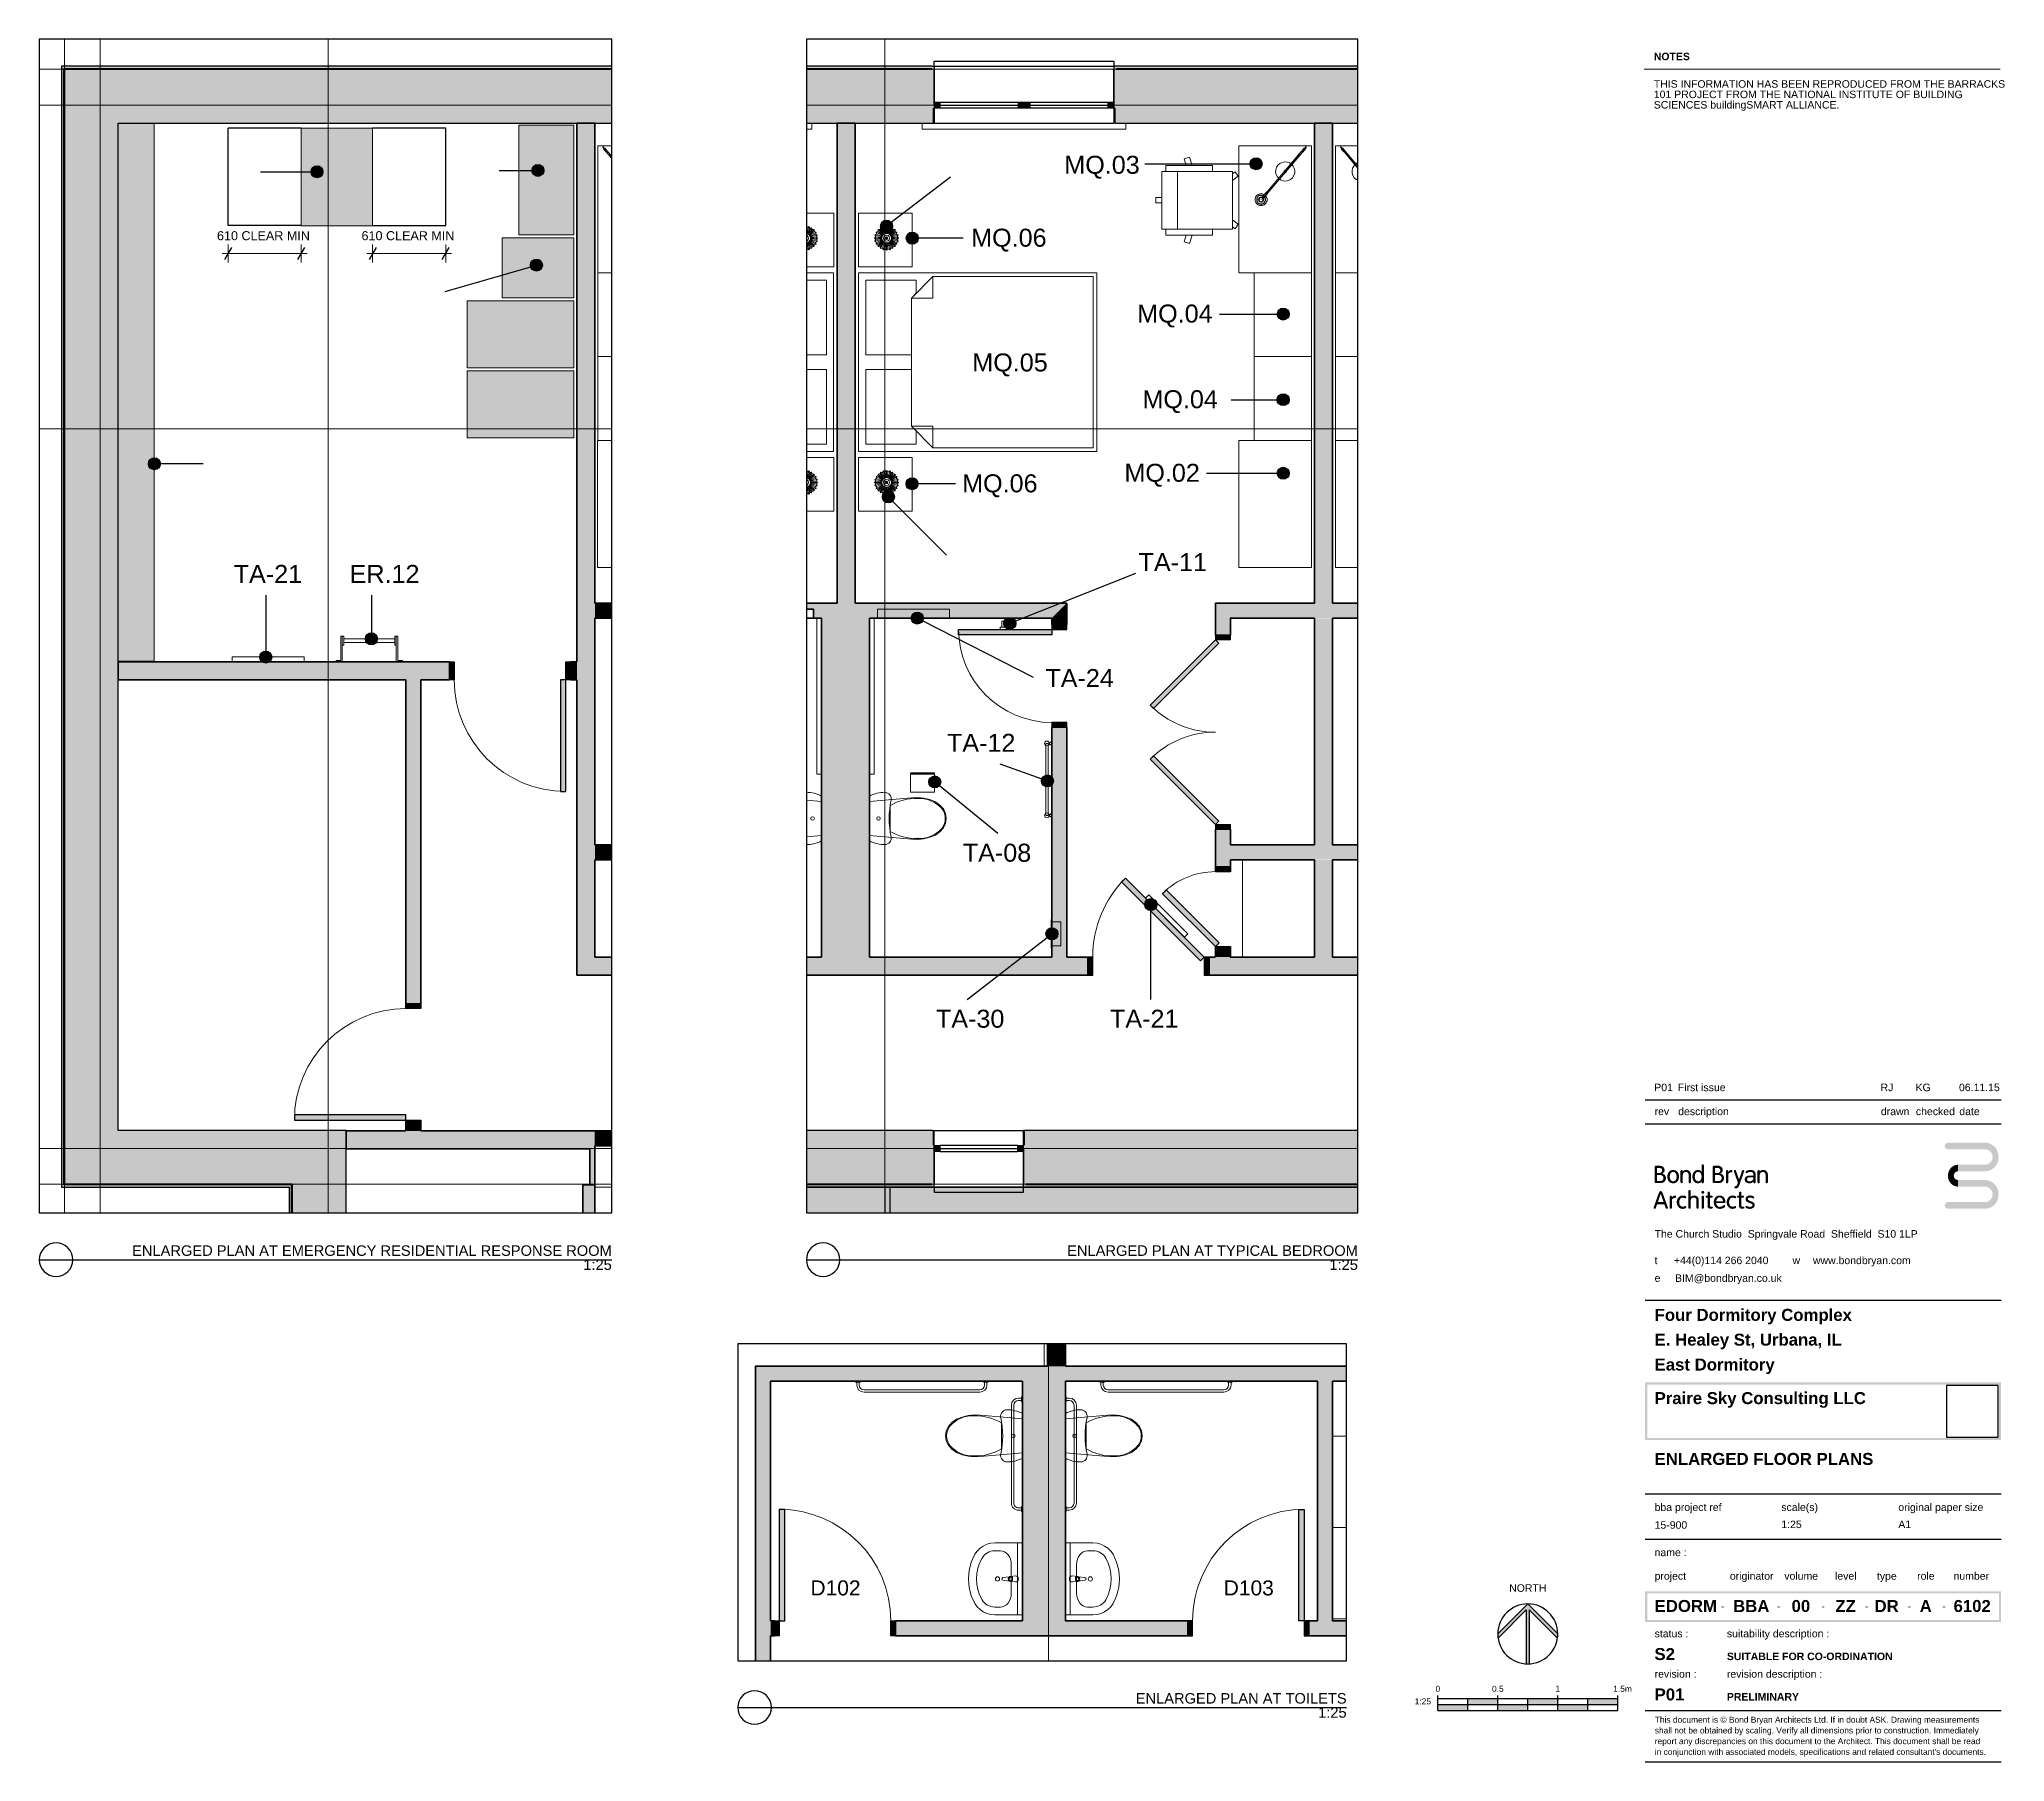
# Paper-space layout '6102 ENLARGED FLOOR PLANS' of a CAD drawing. Header units: millimetres. Extents: x 176 to 831, y 11 to 586.
# The model-space entities are those that its viewports show. They can reach past a viewport. Long polylines and large blocks are cut down to what shows.
import ezdxf
from ezdxf.enums import TextEntityAlignment as Align

# ---------------------------------------------------------------- set-up
doc = ezdxf.new("R2010")
doc.units = ezdxf.units.MM
doc.header["$MEASUREMENT"] = 0
for name, pattern in [('Dashed', [282.222223, 141.111112, -141.111112]), ('Dot & Dashed', [335.138881, 176.388884, -88.194442, 0, -70.555556]), ('Hidden Line', [195.611112, 141.111112, -54.5])]:
    doc.linetypes.add(name, pattern=pattern)
for name, color, linetype in [('A-Ee_40_20-M_GeneralFFAndEInternalFixed', 7, 'Continuous'), ('A-Zz_20_10_90-T_TextFFEInternal', 7, 'Continuous'), ('A-Zz_20_80_10-P_Barscale', 7, 'Continuous'), ('A-Zz_20_80_55-P_NorthPoint', 7, 'Continuous'), ('A-Zz_30_30-P_ExternalReferenceDrawing', 7, 'Continuous'), ('NewA-Ee_25_10-M_WallsExternal', 7, 'Continuous'), ('NewA-Ee_25_10-M_WallsInternal', 7, 'Continuous'), ('NewA-Ee_30_10-M_Roofs', 7, 'Continuous'), ('NewA-Ee_40_20-M_GeneralFFAndEInternalEquipment', 7, 'Continuous'), ('NewA-Ee_40_20-M_GeneralFFAndEInternalFixed', 7, 'Continuous'), ('NewA-Ee_40_20-M_GeneralFFAndEInternalMovable', 7, 'Continuous'), ('NewA-Ee_40_20-M_GeneralFFAndEInternalSanitary', 7, 'Continuous'), ('NewA-Zz_20_10_90-T_TextFFEInternal', 7, 'Continuous'), ('NewA-Zz_20_20-D_DimensionFFE', 7, 'Continuous'), ('NewA-Zz_35_40_80-M_GridStructural', 7, 'Continuous')]:
    doc.layers.add(name, color=color, linetype=linetype)
doc.layers.add('NonPlottable_A-Zz_30_30-P_ExternalReferenceDrawing', color=7, linetype='Continuous', plot=False)
doc.layers.add('NonPlottable_L-Zz_30_30-P_ExternalReference', color=7, linetype='Continuous', plot=False)
doc.styles.add('GENERATED_STYLE_1', font='')
doc.styles.add('GENERATED_STYLE_2', font='')
doc.styles.get('GENERATED_STYLE_1').set_extended_font_data('Arial')
doc.styles.get('GENERATED_STYLE_2').set_extended_font_data('Arial', bold=True)
doc.dimstyles.new('GENERATED_STYLE__1', dxfattribs={"dimtxt": 75, "dimasz": 76, "dimexe": 0.18, "dimexo": 300, "dimgap": 0.09, "dimtad": 1, "dimtih": 1, "dimtoh": 1, "dimdec": 0, "dimzin": 0, "dimdsep": 46, "dimtxsty": 'GENERATED_STYLE_1', "dimblk": 'ARROWHEAD_2', "dimblk1": 'ARROWHEAD_2', "dimblk2": 'ARROWHEAD_2', "dimcen": 0.09, "dimclrd": 6, "dimclre": 6, "dimclrt": 7, "dimazin": 0, "dimtfac": 1, "dimtdec": 4, "dimtmove": 2, "dimatfit": 3, "dimfxl": 0, "dimtolj": 1, "dimtzin": 0, "dimarcsym": 0})

psp = doc.layouts.new('6102 ENLARGED FLOOR PLANS')

# ---------------------------------------------------------------- texts
at = {"linetype": 'Continuous'}
for s, insert, char_height, attachment_point, style in [('\\A1;{\\fArial|b1|i0|c0|p34;NOTES}', (714.16, 581.05), 2.5, 1, 'GENERATED_STYLE_2'), ('\\A1;{\\fArial|b0|i0|c0|p34;P01}', (714.32, 237.16), 2.5, 1, 'GENERATED_STYLE_1'), ('\\A1;{\\fArial|b0|i0|c0|p34;First issue}', (722.18, 237.16), 2.5, 1, 'GENERATED_STYLE_1'), ('\\A1;{\\fArial|b0|i0|c0|p34;RJ}', (789.79, 237.16), 2.5, 1, 'GENERATED_STYLE_1'), ('\\A1;{\\fArial|b0|i0|c0|p34;KG}', (801.47, 237.16), 2.5, 1, 'GENERATED_STYLE_1'), ('\\A1;{\\fArial|b0|i0|c0|p34;06.11.15}', (815.95, 237.16), 2.5, 1, 'GENERATED_STYLE_1'), ('\\A1;{\\fArial|b0|i0|c0|p34;rev}', (714.43, 229.16), 2.5, 1, 'GENERATED_STYLE_1'), ('\\A1;{\\fArial|b0|i0|c0|p34;description}', (722.29, 229.16), 2.5, 1, 'GENERATED_STYLE_1'), ('\\A1;{\\fArial|b0|i0|c0|p34;drawn}', (789.9, 229.16), 2.5, 1, 'GENERATED_STYLE_1'), ('\\A1;{\\fArial|b0|i0|c0|p34;checked}', (801.58, 229.16), 2.5, 1, 'GENERATED_STYLE_1'), ('\\A1;{\\fArial|b0|i0|c0|p34;date}', (816.06, 229.16), 2.5, 1, 'GENERATED_STYLE_1'), ('\\A1;{\\fArial|b0|i0|c0|p34;The Church Studio\\fArial|b0|i0|c0|p34;  \\fArial|b0|i0|c0|p34;Springvale Road\\fArial|b0|i0|c0|p34;  \\fArial|b0|i0|c0|p34;Sheffield\\fArial|b0|i0|c0|p34;  \\fArial|b0|i0|c0|p34;S10 1LP}', (714.43, 188.31), 2.5, 1, 'GENERATED_STYLE_1'), ('\\A1;{\\fArial|b0|i0|c0|p34;+44(0)114 266 2040}', (720.86, 179.46), 2.5, 1, 'GENERATED_STYLE_1'), ('\\A1;{\\fArial|b0|i0|c0|p34;www.bondbryan.com}', (767.24, 179.46), 2.5, 1, 'GENERATED_STYLE_1'), ('\\A1;{\\fArial|b0|i0|c0|p34;BIM@bondbryan.co.uk}', (721.25, 173.56), 2.5, 1, 'GENERATED_STYLE_1'), ('\\A1;{\\fArial|b1|i0|c0|p34;Four Dormitory Complex}', (714.43, 162.05), 4, 1, 'GENERATED_STYLE_2'), ('\\A1;{\\fArial|b1|i0|c0|p34;E. Healey St, Urbana, IL}', (714.43, 153.77), 4, 1, 'GENERATED_STYLE_2'), ('\\A1;{\\fArial|b1|i0|c0|p34;East Dormitory}', (714.43, 145.48), 4, 1, 'GENERATED_STYLE_2'), ('\\A1;{\\fArial|b1|i0|c0|p34;Praire Sky Consulting LLC}', (714.43, 134.27), 4, 1, 'GENERATED_STYLE_2'), ('\\A1;{\\fArial|b1|i0|c0|p34;ENLARGED FLOOR PLANS}', (714.43, 113.99), 4, 1, 'GENERATED_STYLE_2'), ('\\A1;{\\fArial|b0|i0|c0|p34;15-900}', (714.43, 88.67), 2.5, 7, 'GENERATED_STYLE_1'), ('\\A1;{\\fArial|b0|i0|c0|p34;1:25}', (756.69, 91.41), 2.5, 1, 'GENERATED_STYLE_1'), ('\\A1;{\\fArial|b0|i0|c0|p34;A1}', (795.72, 91.41), 2.5, 1, 'GENERATED_STYLE_1'), ('\\A1;{\\fArial|b0|i0|c0|p34;name :}', (714.43, 82.06), 2.5, 1, 'GENERATED_STYLE_1'), ('\\A1;{\\fArial|b1|i0|c0|p34;EDORM}', (714.43, 62.91), 4, 4, 'GENERATED_STYLE_2'), ('\\A1;{\\fArial|b0|i0|c0|p34;-}', (736.51, 64.11), 2.5, 1, 'GENERATED_STYLE_1'), ('\\A1;{\\fArial|b1|i0|c0|p34;BBA}', (746.67, 62.91), 4, 5, 'GENERATED_STYLE_2'), ('\\A1;{\\fArial|b0|i0|c0|p34;-}', (755.24, 64.11), 2.5, 1, 'GENERATED_STYLE_1'), ('\\A1;{\\fArial|b1|i0|c0|p34;00}', (763.21, 62.91), 4, 5, 'GENERATED_STYLE_2'), ('\\A1;{\\fArial|b0|i0|c0|p34;-}', (770.08, 64.11), 2.5, 1, 'GENERATED_STYLE_1'), ('\\A1;{\\fArial|b1|i0|c0|p34;ZZ}', (778.13, 62.91), 4, 5, 'GENERATED_STYLE_2'), ('\\A1;{\\fArial|b0|i0|c0|p34;-}', (784.55, 64.11), 2.5, 1, 'GENERATED_STYLE_1'), ('\\A1;{\\fArial|b1|i0|c0|p34;DR}', (791.82, 62.91), 4, 5, 'GENERATED_STYLE_2'), ('\\A1;{\\fArial|b0|i0|c0|p34;-}', (798.83, 64.11), 2.5, 1, 'GENERATED_STYLE_1'), ('\\A1;{\\fArial|b1|i0|c0|p34;A}', (804.85, 62.91), 4, 5, 'GENERATED_STYLE_2'), ('\\A1;{\\fArial|b0|i0|c0|p34;-}', (810.35, 64.11), 2.5, 1, 'GENERATED_STYLE_1'), ('\\A1;{\\fArial|b1|i0|c0|p34;6102}', (814.13, 60.88), 4, 7, 'GENERATED_STYLE_2'), ('\\A1;{\\fArial|b1|i0|c0|p34;S2}', (717.79, 48.91), 4, 2, 'GENERATED_STYLE_2'), ('\\A1;{\\fArial|b1|i0|c0|p34;SUITABLE FOR CO-ORDINATION}', (738.53, 47.38), 2.5, 1, 'GENERATED_STYLE_2'), ('\\A1;{\\fArial|b1|i0|c0|p34;P01}', (714.43, 35.43), 4, 1, 'GENERATED_STYLE_2'), ('\\A1;{\\fArial|b1|i0|c0|p34;PRELIMINARY}', (738.53, 33.91), 2.5, 1, 'GENERATED_STYLE_2')]:
    psp.add_mtext(s, dxfattribs=dict(at, insert=insert, char_height=char_height, attachment_point=attachment_point, style=style))
at = {"linetype": 'Continuous', "insert": (714.16, 571.87), "char_height": 2.5, "attachment_point": 1, "line_spacing_factor": 0.833747, "style": 'GENERATED_STYLE_1'}
psp.add_mtext('\\A1;{\\fArial|b0|i0|c0|p34;THIS INFORMATION HAS BEEN REPRODUCED FROM THE BARRACKS\\P\\fArial|b0|i0|c0|p34;101 PROJECT FROM THE NATIONAL INSTITUTE OF BUILDING\\P\\fArial|b0|i0|c0|p34;SCIENCES buildingSMART ALLIANCE.}', dxfattribs=at)
at = {"color": 8, "linetype": 'Continuous', "lineweight": 13, "char_height": 2.5, "attachment_point": 1, "style": 'GENERATED_STYLE_1'}
for s, insert in [('\\A1;{\\fArial|b0|i0|c0|p34;t}', (714.43, 179.46)), ('\\A1;{\\fArial|b0|i0|c0|p34;w}', (760.42, 179.46)), ('\\A1;{\\fArial|b0|i0|c0|p34;e}', (714.43, 173.56)), ('\\A1;{\\fArial|b0|i0|c0|p34;bba project ref}', (714.43, 97.14)), ('\\A1;{\\fArial|b0|i0|c0|p34;scale(s)}', (756.69, 97.14)), ('\\A1;{\\fArial|b0|i0|c0|p34;original paper size}', (795.72, 97.14)), ('\\A1;{\\fArial|b0|i0|c0|p34;project}', (714.43, 74.2)), ('\\A1;{\\fArial|b0|i0|c0|p34;originator}', (739.53, 74.2)), ('\\A1;{\\fArial|b0|i0|c0|p34;volume}', (757.69, 74.2)), ('\\A1;{\\fArial|b0|i0|c0|p34;level}', (774.61, 74.2)), ('\\A1;{\\fArial|b0|i0|c0|p34;type}', (788.58, 74.2)), ('\\A1;{\\fArial|b0|i0|c0|p34;role}', (801.99, 74.2)), ('\\A1;{\\fArial|b0|i0|c0|p34;number}', (814.13, 74.2)), ('\\A1;{\\fArial|b0|i0|c0|p34;status :}', (714.43, 55)), ('\\A1;{\\fArial|b0|i0|c0|p34;suitability description :}', (738.53, 55)), ('\\A1;{\\fArial|b0|i0|c0|p34;revision :}', (714.43, 41.52)), ('\\A1;{\\fArial|b0|i0|c0|p34;revision description :}', (738.53, 41.52))]:
    psp.add_mtext(s, dxfattribs=dict(at, insert=insert))
at = {"linetype": 'Continuous', "insert": (714.48, 26), "char_height": 2, "width": 110.8507, "attachment_point": 1, "line_spacing_factor": 1.072162, "style": 'GENERATED_STYLE_1'}
psp.add_mtext("\\A1;{\\fArial|b0|i0|c0|p34;This document is © Bond Bryan Architects Ltd. If in doubt ASK. Drawing measurements shall not be obtained by scaling. Verify all dimensions prior to construction. Immediately report any discrepancies on this document to the Architect. This document shall be read in conjunction with associated models, specifications and related consultant's documents.}", dxfattribs=at)

msp = doc.modelspace()

# ---------------------------------------------------------------- blocks, each defined once
blk = doc.blocks.new('Linear Drawing Title 19[1]', base_point=(408.63, 44.68))
at = {"layer": 'A-Zz_30_30-P_ExternalReferenceDrawing', "linetype": 'Continuous'}
blk.add_line((408.63, 29.08), (611.71, 29.08), dxfattribs=at)
for start, end in [(0, 180), (180, 0)]:
    blk.add_arc((414.23, 29.08), 5.6, start, end, dxfattribs=at)
at = {"layer": 'A-Zz_30_30-P_ExternalReferenceDrawing', "style": 'GENERATED_STYLE_1'}
blk.add_attdef('gs_drawing_name_custom_text', text='', height=3.5, dxfattribs=at).set_placement((611.71, 33.88), align=Align.TOP_RIGHT)
blk.add_attdef('AC_DrawingScale', text='', height=3.5, dxfattribs=at).set_placement((611.71, 24.62), align=Align.BOTTOM_RIGHT)
blk = doc.blocks.new('Linear Drawing Title 19[2]', base_point=(175.67, 194.03))
at = {"layer": 'A-Zz_30_30-P_ExternalReferenceDrawing', "linetype": 'Continuous'}
blk.add_line((175.67, 178.43), (366.62, 178.43), dxfattribs=at)
for start, end in [(0, 180), (180, 0)]:
    blk.add_arc((181.27, 178.43), 5.6, start, end, dxfattribs=at)
at = {"layer": 'A-Zz_30_30-P_ExternalReferenceDrawing', "style": 'GENERATED_STYLE_1'}
blk.add_attdef('gs_drawing_name_custom_text', text='', height=3.5, dxfattribs=at).set_placement((366.62, 183.23), align=Align.TOP_RIGHT)
blk.add_attdef('AC_DrawingScale', text='', height=3.5, dxfattribs=at).set_placement((366.62, 173.97), align=Align.BOTTOM_RIGHT)
blk = doc.blocks.new('Linear Drawing Title 19[3]', base_point=(431.5, 194.03))
at = {"layer": 'A-Zz_30_30-P_ExternalReferenceDrawing', "linetype": 'Continuous'}
blk.add_line((431.5, 178.43), (615.47, 178.43), dxfattribs=at)
for start, end in [(0, 180), (180, 0)]:
    blk.add_arc((437.1, 178.43), 5.6, start, end, dxfattribs=at)
at = {"layer": 'A-Zz_30_30-P_ExternalReferenceDrawing', "style": 'GENERATED_STYLE_1'}
blk.add_attdef('gs_drawing_name_custom_text', text='', height=3.5, dxfattribs=at).set_placement((615.47, 183.23), align=Align.TOP_RIGHT)
blk.add_attdef('AC_DrawingScale', text='', height=3.5, dxfattribs=at).set_placement((615.47, 173.97), align=Align.BOTTOM_RIGHT)
blk = doc.blocks.new('North Symbol 19[4]', base_point=(672.13, 53.61))
at = {"layer": 'A-Zz_20_80_55-P_NorthPoint', "linetype": 'Continuous'}
for points in [[(672.13, 63.61), (662.13, 53.61, 0.035137), (662.23, 52.21), (671.63, 61.69), (671.63, 43.62, 0.012506), (672.13, 43.61)], [(672.13, 63.61), (672.13, 43.61, 0.012506), (672.63, 43.62), (672.63, 61.69), (682.03, 52.21, 0.035137), (682.13, 53.61)]]:
    blk.add_hatch(color=256, dxfattribs=at).paths.add_polyline_path(points)
for p, q in [((672.13, 63.61), (662.13, 53.61)), ((662.23, 52.21), (671.63, 61.69)), ((671.63, 61.69), (671.63, 43.62)), ((672.13, 63.61), (682.13, 53.61)), ((682.03, 52.21), (672.63, 61.69)), ((672.63, 61.69), (672.63, 43.62))]:
    blk.add_line(p, q, dxfattribs=at)
for start, end in [(0, 180), (180, 0), (180, 188.04947), (351.95053, 0), (267.13402, 270), (270, 272.86598)]:
    blk.add_arc((672.13, 53.61), 10, start, end, dxfattribs=at)
at = {"layer": 'A-Zz_20_80_55-P_NorthPoint', "style": 'GENERATED_STYLE_1'}
blk.add_attdef('txt', text='', height=2.5, dxfattribs=at).set_placement((672.13, 66.92), align=Align.BOTTOM_CENTER)
blk = doc.blocks.new('Scale bar[5]', base_point=(642.13, 28.06))
at = {"layer": 'A-Zz_20_80_10-P_Barscale', "linetype": 'Continuous'}
for points in [[(652.13, 28.06), (652.13, 30.06), (642.13, 30.06), (642.13, 28.06)], [(662.13, 30.06), (662.13, 32.06), (652.13, 32.06), (652.13, 30.06)], [(672.13, 28.06), (672.13, 30.06), (662.13, 30.06), (662.13, 28.06)], [(682.13, 30.06), (682.13, 32.06), (672.13, 32.06), (672.13, 30.06)], [(692.13, 28.06), (692.13, 30.06), (682.13, 30.06), (682.13, 28.06)], [(702.13, 30.06), (702.13, 32.06), (692.13, 32.06), (692.13, 30.06)]]:
    blk.add_hatch(color=256, dxfattribs=at).paths.add_polyline_path(points)
for p, q in [((642.13, 28.06), (642.13, 33.06)), ((662.13, 28.06), (662.13, 33.06)), ((682.13, 28.06), (682.13, 33.06)), ((702.13, 28.06), (702.13, 33.06)), ((642.13, 32.06), (702.13, 32.06)), ((642.13, 30.06), (702.13, 30.06)), ((642.13, 28.06), (702.13, 28.06)), ((652.13, 28.06), (652.13, 32.06)), ((672.13, 28.06), (672.13, 32.06)), ((692.13, 28.06), (692.13, 32.06))]:
    blk.add_line(p, q, dxfattribs=at)
at = {"layer": 'A-Zz_20_80_10-P_Barscale', "style": 'GENERATED_STYLE_1'}
for tag, p in [('DUMMY_15', (642.13, 33.71)), ('ac_toplevel', (662.13, 33.71)), ('DUMMY_16_0', (682.13, 33.74)), ('Dscale', (637.13, 29.51))]:
    blk.add_attdef(tag, text='', height=2, dxfattribs=at).set_placement(p, align=Align.BOTTOM_CENTER)
blk.add_attdef('DUMMY_16_1', text='', height=2, dxfattribs=at).set_placement((700.63, 33.71), align=Align.BOTTOM_LEFT)
blk = doc.blocks.new('Double Window 19')
at = {"layer": 'NewA-Ee_25_10-M_WallsExternal', "linetype": 'Continuous', "lineweight": 13}
for points in [[(-750, 0), (-750, -50), (-700, -50), (-700, 0)], [(0, -50), (0, 0), (-50, 0), (-50, -50)], [(0, 0), (0, -50), (50, -50), (50, 0)], [(750, -50), (750, 0), (700, 0), (700, -50)]]:
    blk.add_hatch(color=104, dxfattribs=at).paths.add_polyline_path(points)
at = {"layer": 'NewA-Ee_25_10-M_WallsExternal', "linetype": 'Continuous'}
for p, q in [((-750, 300), (-750, 340)), ((-750, 340), (750, 340)), ((750, 340), (750, 300)), ((-700, 0), (-50, 0)), ((50, 0), (700, 0)), ((-750, -25), (-750, -50)), ((-700, -25), (-50, -25)), ((-50, -50), (-700, -50)), ((50, -25), (700, -25)), ((700, -50), (50, -50)), ((750, -25), (750, -50)), ((-750, -175), (750, -175))]:
    blk.add_line(p, q, dxfattribs=at)
at = {"layer": 'NewA-Ee_25_10-M_WallsExternal', "linetype": 'Dashed'}
blk.add_line((-750, 300), (750, 300), dxfattribs=at)
at = {"layer": 'NewA-Ee_25_10-M_WallsExternal', "color": 24, "linetype": 'Continuous', "lineweight": 13}
for p, q in [((-750, 0), (-700, 0)), ((-700, 0), (-700, -50)), ((-50, -50), (-50, 0)), ((-50, 0), (0, 0)), ((0, 0), (50, 0)), ((50, 0), (50, -50)), ((700, -50), (700, 0)), ((700, 0), (750, 0)), ((-700, -50), (-750, -50)), ((0, -50), (-50, -50)), ((50, -50), (0, -50)), ((750, -50), (700, -50))]:
    blk.add_line(p, q, dxfattribs=at)
at = {"layer": 'NewA-Ee_25_10-M_WallsExternal', "color": 92, "linetype": 'Continuous', "lineweight": 35}
for p, q in [((-750, 0), (-750, -25)), ((750, 0), (750, -25))]:
    blk.add_line(p, q, dxfattribs=at)
blk = doc.blocks.new('Wall_1_2', base_point=(0, 15250))
at = {"layer": 'NewA-Ee_25_10-M_WallsExternal', "linetype": 'Continuous', "lineweight": 13}
for points in [[(6120, 15575), (-325, 15575), (-305, 15555), (6120, 15555)], [(7660, 15575), (7640, 15575), (7640, 15275), (7660, 15275)], [(7660, 15575), (7660, 15555), (8740, 15555), (8740, 15575)], [(8740, 15575), (8740, 15275), (8760, 15275), (8760, 15575)], [(10280, 15575), (10260, 15575), (10260, 15275), (10280, 15275)], [(10280, 15575), (10280, 15555), (14120, 15555), (14120, 15575)], [(-300, 15550), (0, 15250), (6140, 15250), (6140, 15275), (6120, 15275), (6120, 15550)], [(7640, 15275), (7640, 15250), (8760, 15250), (8760, 15275), (8740, 15275), (8740, 15550), (7660, 15550), (7660, 15275)], [(10260, 15275), (10260, 15250), (14140, 15250), (14140, 15275), (14120, 15275), (14120, 15550), (10280, 15550), (10280, 15275)], [(0, 15250), (70, 15180), (6127, 15180), (6127, 15225), (6140, 15225), (6140, 15250)], [(8760, 15250), (7640, 15250), (7640, 15225), (7653, 15225), (7653, 15180), (8747, 15180), (8747, 15225), (8760, 15225)], [(14140, 15250), (10260, 15250), (10260, 15225), (10273, 15225), (10273, 15180), (14127, 15180), (14127, 15225), (14140, 15225)], [(6127, 15180), (70, 15180), (134, 15116), (6127, 15116)], [(6127, 15116), (134, 15116), (150, 15100), (6127, 15100)], [(7653, 15100), (7653, 15225), (7640, 15225), (7640, 15100)], [(7653, 15116), (8747, 15116), (8747, 15180), (7653, 15180)], [(8747, 15116), (7653, 15116), (7653, 15100), (8747, 15100)], [(8747, 15100), (8760, 15100), (8760, 15225), (8747, 15225)], [(10273, 15100), (10273, 15225), (10260, 15225), (10260, 15100)], [(10273, 15180), (10273, 15116), (14127, 15116), (14127, 15180)], [(14127, 15116), (10273, 15116), (10273, 15100), (14127, 15100)]]:
    blk.add_hatch(color=6, dxfattribs=at).paths.add_polyline_path(points)
at = {"layer": 'NewA-Ee_25_10-M_WallsExternal', "linetype": 'Continuous'}
for p, q in [((7660, 15575), (7640, 15575)), ((8740, 15575), (8760, 15575)), ((8760, 15575), (8760, 15555)), ((10280, 15575), (10260, 15575)), ((10260, 15575), (10260, 15555)), ((-305, 15555), (6120, 15555)), ((7660, 15555), (8740, 15555)), ((10280, 15555), (14120, 15555)), ((8760, 15250), (8760, 15225)), ((10260, 15250), (10260, 15225)), ((7653, 15100), (7640, 15100)), ((8747, 15100), (8760, 15100)), ((8760, 15225), (8760, 15180)), ((8760, 15180), (8760, 15116)), ((8760, 15116), (8760, 15100)), ((10260, 15225), (10260, 15180)), ((10260, 15180), (10260, 15116)), ((10260, 15116), (10260, 15100)), ((10273, 15100), (10260, 15100))]:
    blk.add_line(p, q, dxfattribs=at)
at = {"layer": 'NewA-Ee_25_10-M_WallsExternal', "color": 92, "linetype": 'Continuous', "lineweight": 35}
for p, q in [((-300, 15550), (6120, 15550)), ((7660, 15550), (8740, 15550)), ((8760, 15550), (8760, 15275)), ((10260, 15550), (10260, 15275)), ((10280, 15550), (14120, 15550)), ((8760, 15275), (8760, 15250)), ((10260, 15275), (10260, 15250))]:
    blk.add_line(p, q, dxfattribs=at)
at = {"layer": 'NewA-Ee_25_10-M_WallsExternal', "linetype": 'Continuous', "flags": 128}
for points in [[(6120, 15575), (-325, 15575)], [(8740, 15575), (7660, 15575)], [(14120, 15575), (10280, 15575)], [(150, 15100), (6127, 15100)], [(7653, 15100), (8747, 15100)], [(10273, 15100), (14127, 15100)]]:
    blk.add_lwpolyline(points, dxfattribs=at)
at = {"layer": 'NewA-Ee_25_10-M_WallsExternal', "linetype": 'Continuous', "zscale": 1000}
blk.add_blockref('Double Window 19', (9510, 15275), dxfattribs=at)
blk = doc.blocks.new('Wall_2_2', base_point=(0, 15250))
at = {"layer": 'NewA-Ee_25_10-M_WallsExternal', "linetype": 'Continuous', "lineweight": 13}
for points in [[(-305, 6245), (-305, 15555), (-325, 15575), (-325, 6225)], [(0, 6550), (0, 15250), (-300, 15550), (-300, 6250)], [(70, 6620), (70, 15180), (0, 15250), (0, 6550)], [(134, 6684), (134, 15116), (70, 15180), (70, 6620)], [(150, 6700), (150, 15100), (134, 15116), (134, 6684)]]:
    blk.add_hatch(color=6, dxfattribs=at).paths.add_polyline_path(points)
at = {"layer": 'NewA-Ee_25_10-M_WallsExternal', "linetype": 'Continuous'}
blk.add_line((-305, 6245), (-305, 15555), dxfattribs=at)
at = {"layer": 'NewA-Ee_25_10-M_WallsExternal', "color": 92, "linetype": 'Continuous', "lineweight": 35}
blk.add_line((-300, 6250), (-300, 15550), dxfattribs=at)
at = {"layer": 'NewA-Ee_25_10-M_WallsExternal', "linetype": 'Continuous', "flags": 128}
for points in [[(-325, 15575), (-325, 6225)], [(150, 6700), (150, 15100)]]:
    blk.add_lwpolyline(points, dxfattribs=at)
blk = doc.blocks.new('Window 19')
at = {"layer": 'NewA-Ee_25_10-M_WallsExternal', "linetype": 'Continuous', "lineweight": 13}
for points in [[(-372, 0), (-372, -50), (-322, -50), (-322, 0)], [(372, -50), (372, 0), (322, 0), (322, -50)]]:
    blk.add_hatch(color=104, dxfattribs=at).paths.add_polyline_path(points)
at = {"layer": 'NewA-Ee_25_10-M_WallsExternal', "linetype": 'Continuous'}
for p, q in [((-372, 300), (-372, 340)), ((-372, 340), (372, 340)), ((372, 340), (372, 300)), ((-322, 0), (322, 0)), ((-372, -25), (-372, -50)), ((-322, -25), (322, -25)), ((322, -50), (-322, -50)), ((372, -25), (372, -50)), ((-372, -175), (372, -175))]:
    blk.add_line(p, q, dxfattribs=at)
at = {"layer": 'NewA-Ee_25_10-M_WallsExternal', "linetype": 'Dashed'}
blk.add_line((-372, 300), (372, 300), dxfattribs=at)
at = {"layer": 'NewA-Ee_25_10-M_WallsExternal', "color": 24, "linetype": 'Continuous', "lineweight": 13}
for p, q in [((-372, 0), (-322, 0)), ((-322, 0), (-322, -50)), ((322, -50), (322, 0)), ((322, 0), (372, 0)), ((-322, -50), (-372, -50)), ((372, -50), (322, -50))]:
    blk.add_line(p, q, dxfattribs=at)
at = {"layer": 'NewA-Ee_25_10-M_WallsExternal', "color": 92, "linetype": 'Continuous', "lineweight": 35}
for p, q in [((-372, 0), (-372, -25)), ((372, 0), (372, -25))]:
    blk.add_line(p, q, dxfattribs=at)
blk = doc.blocks.new('Wall_3_2', base_point=(1900, 6550))
at = {"layer": 'NewA-Ee_25_10-M_WallsExternal', "linetype": 'Continuous', "lineweight": 13}
for points in [[(1900, 6550), (1900, 5592), (1925, 5592), (1925, 5605), (1970, 5605), (1970, 6620)], [(2034, 6684), (1970, 6620), (1970, 5605), (2034, 5605)], [(2034, 5605), (2050, 5605), (2050, 6700), (2034, 6684)], [(1600, 5612), (1875, 5612), (1875, 5592), (1900, 5592), (1900, 6550), (1600, 6250)], [(1575, 5612), (1595, 5612), (1595, 6245), (1575, 6225)], [(1575, 5612), (1575, 5592), (1875, 5592), (1875, 5612)], [(2050, 5605), (1925, 5605), (1925, 5592), (2050, 5592)], [(1575, 4827), (1875, 4827), (1875, 4848), (1575, 4848)], [(1575, 4827), (1575, 1675), (1595, 1695), (1595, 4827)], [(1600, 1700), (1900, 2000), (1900, 4848), (1875, 4848), (1875, 4827), (1600, 4827)], [(1900, 4848), (1900, 2000), (1970, 2070), (1970, 4835), (1925, 4835), (1925, 4848)], [(2050, 4835), (2050, 4848), (1925, 4848), (1925, 4835)], [(1970, 4835), (1970, 2070), (2034, 2134), (2034, 4835)], [(2034, 4835), (2034, 2134), (2050, 2150), (2050, 4835)]]:
    blk.add_hatch(color=6, dxfattribs=at).paths.add_polyline_path(points)
at = {"layer": 'NewA-Ee_25_10-M_WallsExternal', "linetype": 'Continuous'}
for p, q in [((1595, 5612), (1595, 6245)), ((1575, 5612), (1575, 5592)), ((1575, 5592), (1595, 5592)), ((1900, 5592), (1925, 5592)), ((1925, 5592), (1970, 5592)), ((1970, 5592), (2034, 5592)), ((2034, 5592), (2050, 5592)), ((2050, 5605), (2050, 5592)), ((1575, 4827), (1575, 4848)), ((1575, 4848), (1595, 4848)), ((1595, 1695), (1595, 4827)), ((1900, 4848), (1925, 4848)), ((1925, 4848), (1970, 4848)), ((1970, 4848), (2034, 4848)), ((2034, 4848), (2050, 4848)), ((2050, 4835), (2050, 4848))]:
    blk.add_line(p, q, dxfattribs=at)
at = {"layer": 'NewA-Ee_25_10-M_WallsExternal', "color": 92, "linetype": 'Continuous', "lineweight": 35}
for p, q in [((1600, 5612), (1600, 6250)), ((1600, 5592), (1875, 5592)), ((1875, 5592), (1900, 5592)), ((1600, 4848), (1875, 4848)), ((1600, 1700), (1600, 4827)), ((1875, 4848), (1900, 4848))]:
    blk.add_line(p, q, dxfattribs=at)
at = {"layer": 'NewA-Ee_25_10-M_WallsExternal', "linetype": 'Continuous', "flags": 128}
for points in [[(2050, 5605), (2050, 6700)], [(1575, 6225), (1575, 5612)], [(1575, 4827), (1575, 1675)], [(2050, 2150), (2050, 4835)]]:
    blk.add_lwpolyline(points, dxfattribs=at)
at = {"layer": 'NewA-Ee_25_10-M_WallsExternal', "linetype": 'Continuous', "zscale": 1000, "rotation": 89.99999999999999}
blk.add_blockref('Window 19', (1875, 5220), dxfattribs=at)
blk = doc.blocks.new('Wall_4_2', base_point=(1900, 6550))
at = {"layer": 'NewA-Ee_25_10-M_WallsExternal', "linetype": 'Continuous', "lineweight": 13}
for points in [[(1970, 6620), (70, 6620), (0, 6550), (1900, 6550)], [(2034, 6684), (134, 6684), (70, 6620), (1970, 6620)], [(2050, 6700), (150, 6700), (134, 6684), (2034, 6684)], [(1900, 6550), (0, 6550), (-300, 6250), (1600, 6250)], [(1595, 6245), (-305, 6245), (-325, 6225), (1575, 6225)]]:
    blk.add_hatch(color=6, dxfattribs=at).paths.add_polyline_path(points)
at = {"layer": 'NewA-Ee_25_10-M_WallsExternal', "linetype": 'Continuous'}
blk.add_line((1595, 6245), (-305, 6245), dxfattribs=at)
at = {"layer": 'NewA-Ee_25_10-M_WallsExternal', "color": 92, "linetype": 'Continuous', "lineweight": 35}
blk.add_line((1600, 6250), (-300, 6250), dxfattribs=at)
at = {"layer": 'NewA-Ee_25_10-M_WallsExternal', "linetype": 'Continuous', "flags": 128}
for points in [[(2050, 6700), (150, 6700)], [(-325, 6225), (1575, 6225)]]:
    blk.add_lwpolyline(points, dxfattribs=at)
blk = doc.blocks.new('Wall_5_2', base_point=(3974, 15100))
at = {"layer": 'NewA-Ee_25_10-M_WallsInternal', "linetype": 'Continuous', "lineweight": 13}
blk.add_hatch(color=6, dxfattribs=at).paths.add_polyline_path([(3974, 15100), (3974, 7995), (4124, 8145), (4124, 15100)])
at = {"layer": 'NewA-Ee_25_10-M_WallsInternal', "color": 92, "linetype": 'Continuous', "lineweight": 35, "flags": 128}
for points in [[(3974, 15100), (3974, 10606)], [(4124, 15100), (3974, 15100)], [(4124, 11096), (4124, 15100)], [(4124, 9081), (4124, 10971)], [(3974, 10456), (3974, 7995)], [(4124, 8145), (4124, 8956)]]:
    blk.add_lwpolyline(points, dxfattribs=at)
blk = doc.blocks.new('Door 19')
at = {"layer": 'NewA-Ee_25_10-M_WallsInternal', "linetype": 'Continuous', "lineweight": 13}
for points in [[(-193, 658), (-224, 626), (433, -32), (465, 0)], [(-465, -150), (-465, 0), (-505, 0), (-505, -150)], [(505, -150), (505, 0), (465, 0), (465, -150)]]:
    blk.add_hatch(color=255, dxfattribs=at).paths.add_polyline_path(points)
at = {"layer": 'NewA-Ee_25_10-M_WallsInternal', "linetype": 'Continuous'}
for p, q in [((-224, 626), (-193, 658)), ((-193, 658), (465, 0)), ((433, -32), (-224, 626)), ((-465, 0), (-505, 0)), ((-505, 0), (-505, -150)), ((-465, -150), (-465, 0)), ((465, 0), (433, -32)), ((505, 0), (465, 0)), ((465, 0), (465, -150)), ((505, -150), (505, 0)), ((-505, -150), (-465, -150)), ((465, -150), (505, -150))]:
    blk.add_line(p, q, dxfattribs=at)
at = {"layer": 'NewA-Ee_25_10-M_WallsInternal', "color": 92, "linetype": 'Continuous', "lineweight": 35}
for p, q in [((-505, -150), (-505, 0)), ((505, -150), (505, 0))]:
    blk.add_line(p, q, dxfattribs=at)
at = {"layer": 'NewA-Ee_25_10-M_WallsInternal', "color": 6, "linetype": 'Continuous', "lineweight": 13}
blk.add_arc((465, 0), 930, 135, 180, dxfattribs=at)
blk = doc.blocks.new('Wall_6_2', base_point=(3974, 7995))
at = {"layer": 'NewA-Ee_25_10-M_WallsInternal', "linetype": 'Continuous', "lineweight": 13}
for points in [[(4124, 8145), (3974, 7995), (5002, 7995), (5002, 8145)], [(6012, 7995), (10043, 7995), (10043, 8145), (6012, 8145)], [(11053, 7995), (12960, 7995), (12960, 8145), (11053, 8145)]]:
    blk.add_hatch(color=6, dxfattribs=at).paths.add_polyline_path(points)
at = {"layer": 'NewA-Ee_25_10-M_WallsInternal', "color": 92, "linetype": 'Continuous', "lineweight": 35}
for p, q in [((10043, 7995), (10043, 8145)), ((11053, 7995), (11053, 8145))]:
    blk.add_line(p, q, dxfattribs=at)
at = {"layer": 'NewA-Ee_25_10-M_WallsInternal', "color": 92, "linetype": 'Continuous', "lineweight": 35, "flags": 128}
for points in [[(4823, 8145), (4124, 8145)], [(7822, 8145), (6301, 8145)], [(9742, 8145), (8222, 8145)], [(10043, 8145), (9867, 8145)], [(11105, 8145), (11053, 8145)], [(11932, 8145), (11230, 8145)], [(12783, 8145), (12082, 8145)], [(3974, 7995), (5002, 7995)], [(6012, 7995), (10043, 7995)], [(11053, 7995), (12960, 7995)]]:
    blk.add_lwpolyline(points, dxfattribs=at)
at = {"layer": 'NewA-Ee_25_10-M_WallsInternal', "linetype": 'Continuous', "zscale": 1000}
blk.add_blockref('Door 19', (10548, 8145), dxfattribs=at)
blk = doc.blocks.new('Wall_7_2', base_point=(4948, 11096))
at = {"layer": 'NewA-Ee_25_10-M_WallsInternal', "linetype": 'Continuous', "lineweight": 13}
blk.add_hatch(color=6, dxfattribs=at).paths.add_polyline_path([(4948, 11096), (4124, 11096), (4124, 10971), (4823, 10971)])
at = {"layer": 'NewA-Ee_25_10-M_WallsInternal', "color": 92, "linetype": 'Continuous', "lineweight": 35, "flags": 128}
for points in [[(4948, 11096), (4124, 11096)], [(4124, 10971), (4823, 10971)]]:
    blk.add_lwpolyline(points, dxfattribs=at)
blk = doc.blocks.new('Door 19_2')
at = {"layer": 'NewA-Ee_25_10-M_WallsInternal', "linetype": 'Continuous', "lineweight": 13}
for points in [[(465, 930), (420, 930), (420, 0), (465, 0)], [(-465, -150), (-465, 0), (-505, 0), (-505, -150)], [(505, -150), (505, 0), (465, 0), (465, -150)]]:
    blk.add_hatch(color=255, dxfattribs=at).paths.add_polyline_path(points)
at = {"layer": 'NewA-Ee_25_10-M_WallsInternal', "linetype": 'Continuous'}
for p, q in [((420, 0), (420, 930)), ((420, 930), (465, 930)), ((465, 930), (465, 0)), ((-465, 0), (-505, 0)), ((-505, 0), (-505, -150)), ((-465, -150), (-465, 0)), ((465, 0), (420, 0)), ((505, 0), (465, 0)), ((465, 0), (465, -150)), ((505, -150), (505, 0)), ((-505, -150), (-465, -150)), ((465, -150), (505, -150))]:
    blk.add_line(p, q, dxfattribs=at)
at = {"layer": 'NewA-Ee_25_10-M_WallsInternal', "color": 92, "linetype": 'Continuous', "lineweight": 35}
for p, q in [((-505, 0), (-505, -150)), ((505, 0), (505, -150))]:
    blk.add_line(p, q, dxfattribs=at)
at = {"layer": 'NewA-Ee_25_10-M_WallsInternal', "color": 6, "linetype": 'Continuous', "lineweight": 13}
blk.add_arc((465, 0), 930, 90, 180, dxfattribs=at)
blk = doc.blocks.new('Wall_8_2', base_point=(3974, 10606))
at = {"layer": 'NewA-Ee_25_10-M_WallsInternal', "linetype": 'Continuous', "lineweight": 13}
for points in [[(150, 10456), (2912, 10456), (2912, 10606), (150, 10606)], [(3922, 10456), (3974, 10456), (3974, 10606), (3922, 10606)]]:
    blk.add_hatch(color=6, dxfattribs=at).paths.add_polyline_path(points)
at = {"layer": 'NewA-Ee_25_10-M_WallsInternal', "color": 92, "linetype": 'Continuous', "lineweight": 35}
for p, q in [((2912, 10456), (2912, 10606)), ((3922, 10456), (3922, 10606))]:
    blk.add_line(p, q, dxfattribs=at)
at = {"layer": 'NewA-Ee_25_10-M_WallsInternal', "color": 92, "linetype": 'Continuous', "lineweight": 35, "flags": 128}
for points in [[(2912, 10606), (150, 10606)], [(150, 10606), (150, 10456)], [(3974, 10606), (3922, 10606)], [(150, 10456), (2548, 10456)], [(2673, 10456), (2912, 10456)], [(3922, 10456), (3974, 10456)]]:
    blk.add_lwpolyline(points, dxfattribs=at)
at = {"layer": 'NewA-Ee_25_10-M_WallsInternal', "linetype": 'Continuous', "xscale": -1, "zscale": 1000, "rotation": 180}
blk.add_blockref('Door 19_2', (3417, 10456), dxfattribs=at)
blk = doc.blocks.new('Door 19_3')
at = {"layer": 'NewA-Ee_25_10-M_WallsInternal', "linetype": 'Continuous', "lineweight": 13}
for points in [[(465, 930), (420, 930), (420, 0), (465, 0)], [(-465, -125), (-465, 0), (-505, 0), (-505, -125)], [(505, -125), (505, 0), (465, 0), (465, -125)]]:
    blk.add_hatch(color=255, dxfattribs=at).paths.add_polyline_path(points)
at = {"layer": 'NewA-Ee_25_10-M_WallsInternal', "linetype": 'Continuous'}
for p, q in [((420, 0), (420, 930)), ((420, 930), (465, 930)), ((465, 930), (465, 0)), ((-465, 0), (-505, 0)), ((-505, 0), (-505, -125)), ((-465, -125), (-465, 0)), ((465, 0), (420, 0)), ((505, 0), (465, 0)), ((465, 0), (465, -125)), ((505, -125), (505, 0)), ((-505, -125), (-465, -125)), ((465, -125), (505, -125))]:
    blk.add_line(p, q, dxfattribs=at)
at = {"layer": 'NewA-Ee_25_10-M_WallsInternal', "color": 92, "linetype": 'Continuous', "lineweight": 35}
for p, q in [((-505, -125), (-505, 0)), ((505, -125), (505, 0))]:
    blk.add_line(p, q, dxfattribs=at)
at = {"layer": 'NewA-Ee_25_10-M_WallsInternal', "color": 6, "linetype": 'Continuous', "lineweight": 13}
blk.add_arc((465, 0), 930, 90, 180, dxfattribs=at)
blk = doc.blocks.new('Wall_9_2', base_point=(2673, 10606))
at = {"layer": 'NewA-Ee_25_10-M_WallsInternal', "linetype": 'Continuous', "lineweight": 13}
for points in [[(2548, 10456), (2548, 7755), (2673, 7755), (2673, 10456)], [(2548, 6695), (2673, 6695), (2673, 6745), (2548, 6745)]]:
    blk.add_hatch(color=6, dxfattribs=at).paths.add_polyline_path(points)
at = {"layer": 'NewA-Ee_25_10-M_WallsInternal', "color": 92, "linetype": 'Continuous', "lineweight": 35}
for p, q in [((2673, 7755), (2548, 7755)), ((2673, 6745), (2548, 6745))]:
    blk.add_line(p, q, dxfattribs=at)
at = {"layer": 'NewA-Ee_25_10-M_WallsInternal', "color": 92, "linetype": 'Continuous', "lineweight": 35, "flags": 128}
for points in [[(2548, 10456), (2548, 7755)], [(2673, 7755), (2673, 10456)], [(2548, 6745), (2548, 6695)], [(2673, 6695), (2673, 6745)]]:
    blk.add_lwpolyline(points, dxfattribs=at)
at = {"layer": 'NewA-Ee_25_10-M_WallsInternal', "linetype": 'Continuous', "xscale": -1, "zscale": 1000, "rotation": 89.99999999999999}
blk.add_blockref('Door 19_3', (2548, 7250), dxfattribs=at)
blk = doc.blocks.new('Wall_10_2', base_point=(3974, 9081))
at = {"layer": 'NewA-Ee_25_10-M_WallsInternal', "linetype": 'Continuous', "lineweight": 13}
blk.add_hatch(color=6, dxfattribs=at).paths.add_polyline_path([(4124, 8956), (4823, 8956), (4823, 9081), (4124, 9081)])
at = {"layer": 'NewA-Ee_25_10-M_WallsInternal', "color": 92, "linetype": 'Continuous', "lineweight": 35, "flags": 128}
for points in [[(4823, 9081), (4124, 9081)], [(4124, 8956), (4823, 8956)]]:
    blk.add_lwpolyline(points, dxfattribs=at)
blk = doc.blocks.new('Wall_11_2', base_point=(2050, 6695))
at = {"layer": 'NewA-Ee_25_10-M_WallsInternal', "linetype": 'Continuous', "lineweight": 13}
blk.add_hatch(color=6, dxfattribs=at).paths.add_polyline_path([(2050, 6545), (4122, 6545), (4122, 6695), (2050, 6695)])
at = {"layer": 'NewA-Ee_25_10-M_WallsInternal', "color": 92, "linetype": 'Continuous', "lineweight": 35, "flags": 128}
for points in [[(2548, 6695), (2050, 6695)], [(2050, 6695), (2050, 6545)], [(4122, 6695), (2673, 6695)], [(4122, 6545), (4122, 6570)], [(2050, 6545), (4082, 6545)]]:
    blk.add_lwpolyline(points, dxfattribs=at)
blk = doc.blocks.new('Door 19_4')
at = {"layer": 'NewA-Ee_25_10-M_WallsInternal', "linetype": 'Continuous', "lineweight": 13}
for points in [[(465, 930), (420, 930), (420, 0), (465, 0)], [(-465, -125), (-465, 0), (-505, 0), (-505, -125)], [(505, -125), (505, 0), (465, 0), (465, -125)]]:
    blk.add_hatch(color=255, dxfattribs=at).paths.add_polyline_path(points)
at = {"layer": 'NewA-Ee_25_10-M_WallsInternal', "linetype": 'Continuous'}
for p, q in [((420, 0), (420, 930)), ((420, 930), (465, 930)), ((465, 930), (465, 0)), ((-465, 0), (-505, 0)), ((-505, 0), (-505, -125)), ((-465, -125), (-465, 0)), ((465, 0), (420, 0)), ((505, 0), (465, 0)), ((465, 0), (465, -125)), ((505, -125), (505, 0)), ((-505, -125), (-465, -125)), ((465, -125), (505, -125))]:
    blk.add_line(p, q, dxfattribs=at)
at = {"layer": 'NewA-Ee_25_10-M_WallsInternal', "color": 92, "linetype": 'Continuous', "lineweight": 35}
for p, q in [((-505, 0), (-505, -125)), ((505, 0), (505, -125))]:
    blk.add_line(p, q, dxfattribs=at)
at = {"layer": 'NewA-Ee_25_10-M_WallsInternal', "color": 6, "linetype": 'Continuous', "lineweight": 13}
blk.add_arc((465, 0), 930, 90, 180, dxfattribs=at)
blk = doc.blocks.new('Wall_12_2', base_point=(4122, 6695))
at = {"layer": 'NewA-Ee_25_10-M_WallsInternal', "linetype": 'Continuous', "lineweight": 13}
for points in [[(4122, 6570), (4390, 6570), (4390, 6695), (4122, 6695)], [(5400, 6695), (5400, 6570), (5500, 6570), (5500, 6695)]]:
    blk.add_hatch(color=6, dxfattribs=at).paths.add_polyline_path(points)
at = {"layer": 'NewA-Ee_25_10-M_WallsInternal', "color": 92, "linetype": 'Continuous', "lineweight": 35}
for p, q in [((4390, 6570), (4390, 6695)), ((5400, 6570), (5400, 6695))]:
    blk.add_line(p, q, dxfattribs=at)
at = {"layer": 'NewA-Ee_25_10-M_WallsInternal', "color": 92, "linetype": 'Continuous', "lineweight": 35, "flags": 128}
for points in [[(4390, 6695), (4122, 6695)], [(4122, 6570), (4390, 6570)], [(5500, 6695), (5400, 6695)], [(5400, 6570), (5500, 6570)], [(5500, 6570), (5500, 6695)]]:
    blk.add_lwpolyline(points, dxfattribs=at)
at = {"layer": 'NewA-Ee_25_10-M_WallsInternal', "linetype": 'Continuous', "xscale": -1, "zscale": 1000, "rotation": 180}
blk.add_blockref('Door 19_4', (4895, 6570), dxfattribs=at)
blk = doc.blocks.new('Wall_13_2', base_point=(4022, 6245))
at = {"layer": 'NewA-Ee_25_10-M_WallsInternal', "linetype": 'Continuous', "lineweight": 13}
blk.add_hatch(color=6, dxfattribs=at).paths.add_polyline_path([(4022, 6245), (4022, 5700), (4122, 5600), (4122, 6245)])
at = {"layer": 'NewA-Ee_25_10-M_WallsInternal', "color": 92, "linetype": 'Continuous', "lineweight": 35, "flags": 128}
for points in [[(4022, 6245), (4022, 5700)], [(4122, 6245), (4022, 6245)], [(4122, 5600), (4122, 6245)]]:
    blk.add_lwpolyline(points, dxfattribs=at)
blk = doc.blocks.new('Wall_14_2', base_point=(4122, 6245))
at = {"layer": 'NewA-Ee_25_10-M_WallsInternal', "linetype": 'Continuous', "lineweight": 13}
blk.add_hatch(color=6, dxfattribs=at).paths.add_polyline_path([(4122, 6245), (4122, 6545), (4082, 6545), (4082, 6245)])
at = {"layer": 'NewA-Ee_25_10-M_WallsInternal', "color": 92, "linetype": 'Continuous', "lineweight": 35, "flags": 128}
for points in [[(4082, 6545), (4082, 6245)], [(4122, 6245), (4122, 6545)], [(4082, 6245), (4122, 6245)]]:
    blk.add_lwpolyline(points, dxfattribs=at)
blk = doc.blocks.new('Wall_15_2', base_point=(4124, 6225))
at = {"layer": 'NewA-Ee_25_10-M_WallsInternal', "color": 6, "linetype": 'Hidden Line', "lineweight": 13, "flags": 128}
for points in [[(5451, 6250), (4124, 6250)], [(4124, 6250), (4124, 6225)], [(5500, 6250), (5476, 6250)], [(4124, 6225), (5451, 6225)], [(5476, 6225), (5500, 6225)]]:
    blk.add_lwpolyline(points, dxfattribs=at)
blk = doc.blocks.new('Morph_1_2')
at = {"layer": 'NewA-Ee_40_20-M_GeneralFFAndEInternalFixed', "linetype": 'Continuous', "lineweight": 0}
blk.add_hatch(color=255, dxfattribs=at).paths.add_polyline_path([(3489, 15081), (3489, 14167), (3947, 14167), (3947, 15081)])
at = {"layer": 'NewA-Ee_40_20-M_GeneralFFAndEInternalFixed', "color": 1, "linetype": 'Continuous', "lineweight": 18, "flags": 128}
for points in [[(3489, 15081), (3489, 14167)], [(3947, 15081), (3489, 15081)], [(3947, 14167), (3947, 15081)], [(3489, 14167), (3947, 14167)]]:
    blk.add_lwpolyline(points, dxfattribs=at)
blk = doc.blocks.new('Morph_2_2')
at = {"layer": 'NewA-Ee_40_20-M_GeneralFFAndEInternalFixed', "linetype": 'Continuous', "lineweight": 0}
blk.add_hatch(color=255, dxfattribs=at).paths.add_polyline_path([(3058, 12475), (3947, 12475), (3947, 13033), (3058, 13033)])
at = {"layer": 'NewA-Ee_40_20-M_GeneralFFAndEInternalFixed', "color": 1, "linetype": 'Continuous', "lineweight": 18, "flags": 128}
for points in [[(3947, 13033), (3058, 13033)], [(3058, 13033), (3058, 12475)], [(3947, 12475), (3947, 13033)], [(3058, 12475), (3947, 12475)]]:
    blk.add_lwpolyline(points, dxfattribs=at)
blk = doc.blocks.new('Morph_3_2')
at = {"layer": 'NewA-Ee_40_20-M_GeneralFFAndEInternalFixed', "linetype": 'Continuous', "lineweight": 0}
blk.add_hatch(color=255, dxfattribs=at).paths.add_polyline_path([(3058, 13058), (3947, 13058), (3947, 13618), (3058, 13618)])
at = {"layer": 'NewA-Ee_40_20-M_GeneralFFAndEInternalFixed', "color": 1, "linetype": 'Continuous', "lineweight": 18, "flags": 128}
for points in [[(3947, 13618), (3058, 13618)], [(3058, 13618), (3058, 13058)], [(3947, 13058), (3947, 13618)], [(3058, 13058), (3947, 13058)]]:
    blk.add_lwpolyline(points, dxfattribs=at)
blk = doc.blocks.new('Morph_4_2')
at = {"layer": 'NewA-Ee_40_20-M_GeneralFFAndEInternalFixed', "linetype": 'Continuous', "lineweight": 0}
blk.add_hatch(color=255, dxfattribs=at).paths.add_polyline_path([(3352, 13642), (3947, 13642), (3947, 14142), (3352, 14142)])
at = {"layer": 'NewA-Ee_40_20-M_GeneralFFAndEInternalFixed', "color": 1, "linetype": 'Continuous', "lineweight": 18, "flags": 128}
for points in [[(3947, 14142), (3352, 14142)], [(3352, 14142), (3352, 13642)], [(3947, 13642), (3947, 14142)], [(3352, 13642), (3947, 13642)]]:
    blk.add_lwpolyline(points, dxfattribs=at)
blk = doc.blocks.new('Morph_5_2')
at = {"layer": 'NewA-Ee_40_20-M_GeneralFFAndEInternalFixed', "linetype": 'Continuous', "lineweight": 0}
blk.add_hatch(color=255, dxfattribs=at).paths.add_polyline_path([(1675, 15056), (1675, 14244), (2270, 14244), (2270, 15056)])
at = {"layer": 'NewA-Ee_40_20-M_GeneralFFAndEInternalFixed', "color": 1, "linetype": 'Continuous', "lineweight": 18, "flags": 128}
for points in [[(1675, 15056), (1675, 14244)], [(2270, 15056), (1675, 15056)], [(2270, 14244), (2270, 15056)], [(1675, 14244), (2270, 14244)]]:
    blk.add_lwpolyline(points, dxfattribs=at)
blk = doc.blocks.new('Morph_6_2')
at = {"layer": 'NewA-Ee_40_20-M_GeneralFFAndEInternalFixed', "linetype": 'Continuous', "lineweight": 0}
blk.add_hatch(color=255, dxfattribs=at).paths.add_polyline_path([(150, 15100), (150, 10613), (450, 10613), (450, 15100)])
at = {"layer": 'NewA-Ee_40_20-M_GeneralFFAndEInternalFixed', "color": 1, "linetype": 'Continuous', "lineweight": 18, "flags": 128}
for points in [[(150, 15100), (150, 10613)], [(450, 15100), (150, 15100)], [(450, 10613), (450, 15100)], [(150, 10613), (450, 10613)]]:
    blk.add_lwpolyline(points, dxfattribs=at)
blk = doc.blocks.new('Morph_7_2')
at = {"layer": 'NewA-Ee_40_20-M_GeneralFFAndEInternalMovable', "linetype": 'Continuous'}
for p, q in [((4243, 14839), (4242, 14838)), ((4242, 14838), (4242, 14836)), ((4242, 14836), (4243, 14835)), ((4244, 14839), (4243, 14839)), ((4243, 14835), (4244, 14834)), ((4245, 14839), (4244, 14839)), ((4244, 14834), (4245, 14834)), ((4247, 14838), (4245, 14839)), ((4245, 14834), (4247, 14834)), ((4247, 14837), (4247, 14838)), ((4247, 14836), (4247, 14837)), ((4247, 14834), (4247, 14836)), ((4258, 14821), (4257, 14819)), ((4257, 14819), (4257, 14816)), ((4257, 14816), (4258, 14814)), ((4260, 14822), (4258, 14821)), ((4258, 14814), (4260, 14812)), ((4263, 14822), (4260, 14822)), ((4260, 14812), (4263, 14811)), ((4265, 14820), (4263, 14822)), ((4263, 14811), (4265, 14812)), ((4267, 14817), (4265, 14820)), ((4265, 14812), (4267, 14815)), ((4267, 14815), (4267, 14817)), ((4550, 14467), (4549, 14458)), ((4549, 14458), (4553, 14449)), ((4555, 14475), (4550, 14467)), ((4553, 14449), (4561, 14444)), ((4563, 14479), (4555, 14475)), ((4561, 14444), (4570, 14443)), ((4573, 14478), (4563, 14479)), ((4570, 14443), (4578, 14447)), ((4580, 14473), (4573, 14478)), ((4578, 14447), (4584, 14455)), ((4584, 14464), (4580, 14473)), ((4584, 14455), (4584, 14464))]:
    blk.add_line(p, q, dxfattribs=at)
at = {"layer": 'NewA-Ee_40_20-M_GeneralFFAndEInternalMovable', "color": 6, "linetype": 'Continuous', "lineweight": 13, "flags": 128}
for points in [[(4188, 14899), (4192, 14902)], [(4189, 14898), (4188, 14899)], [(4204, 14880), (4189, 14898)], [(4192, 14902), (4192, 14902)], [(4208, 14883), (4192, 14902)], [(4198, 14881), (4201, 14884)], [(4199, 14880), (4198, 14881)], [(4199, 14879), (4198, 14880)], [(4198, 14880), (4199, 14880)], [(4201, 14878), (4199, 14880)], [(4201, 14877), (4199, 14879)], [(4204, 14874), (4201, 14878)], [(4203, 14874), (4201, 14877)], [(4206, 14871), (4203, 14874)], [(4204, 14880), (4208, 14883)], [(4207, 14877), (4204, 14880)], [(4207, 14871), (4204, 14874)], [(4205, 14887), (4208, 14890)], [(4208, 14868), (4206, 14871)], [(4210, 14873), (4207, 14877)], [(4209, 14868), (4207, 14871)], [(4208, 14889), (4209, 14890)], [(4209, 14889), (4208, 14890)], [(4211, 14880), (4208, 14883)], [(4208, 14868), (4209, 14868)], [(4208, 14868), (4208, 14868)], [(4210, 14889), (4209, 14890)], [(4211, 14886), (4209, 14889)], [(4210, 14868), (4209, 14868)], [(4212, 14886), (4210, 14889)], [(4210, 14874), (4213, 14877)], [(4210, 14873), (4212, 14875)], [(4212, 14871), (4210, 14873)], [(4217, 14860), (4210, 14868)], [(4210, 14868), (4211, 14868)], [(4214, 14883), (4211, 14886)], [(4214, 14877), (4211, 14880)], [(4212, 14875), (4211, 14873)], [(4211, 14872), (4213, 14874)], [(4212, 14870), (4211, 14869)], [(4211, 14869), (4211, 14869)], [(4215, 14883), (4212, 14886)], [(4212, 14875), (4214, 14876)], [(4214, 14876), (4212, 14875)], [(4214, 14872), (4212, 14871)], [(4214, 14872), (4212, 14870)], [(4212, 14871), (4212, 14871)], [(4213, 14874), (4215, 14875)], [(4217, 14879), (4214, 14883)], [(4216, 14874), (4214, 14877)], [(4216, 14874), (4214, 14872)], [(4217, 14880), (4215, 14883)], [(4216, 14874), (4215, 14873)], [(4218, 14875), (4216, 14874)], [(4216, 14874), (4216, 14874)], [(4219, 14878), (4217, 14880)], [(4219, 14877), (4217, 14879)], [(4218, 14860), (4217, 14860)], [(4218, 14875), (4220, 14876)], [(4218, 14875), (4218, 14875)], [(4220, 14861), (4218, 14860)], [(4511, 14518), (4218, 14860)], [(4220, 14877), (4219, 14878)], [(4219, 14877), (4220, 14877)], [(4220, 14876), (4219, 14877)], [(4226, 14867), (4219, 14875)], [(4222, 14863), (4220, 14861)], [(4224, 14865), (4222, 14863)], [(4225, 14866), (4224, 14865)], [(4226, 14867), (4225, 14866)], [(4519, 14524), (4226, 14867)], [(4243, 14835), (4257, 14819)], [(4247, 14838), (4260, 14822)], [(4258, 14814), (4355, 14700)], [(4265, 14820), (4363, 14707)], [(4310, 14753), (4299, 14741), (4290, 14723), (4285, 14702), (4286, 14681), (4293, 14662), (4304, 14644), (4320, 14630), (4338, 14621), (4359, 14616), (4380, 14618), (4400, 14624), (4417, 14635), (4431, 14651), (4440, 14670), (4445, 14690), (4444, 14711), (4437, 14731), (4426, 14748), (4410, 14762), (4392, 14772), (4371, 14776), (4350, 14775), (4330, 14768), (4317, 14760)], [(4354, 14701), (4355, 14700)], [(4355, 14698), (4354, 14699)], [(4354, 14699), (4355, 14699)], [(4354, 14697), (4355, 14698)], [(4355, 14697), (4354, 14697)], [(4355, 14700), (4358, 14696)], [(4355, 14700), (4357, 14699)], [(4355, 14700), (4357, 14699)], [(4357, 14695), (4355, 14698)], [(4357, 14694), (4355, 14697)], [(4357, 14699), (4359, 14698)], [(4357, 14699), (4359, 14699)], [(4360, 14692), (4357, 14695)], [(4359, 14691), (4357, 14694)], [(4358, 14696), (4360, 14694)], [(4359, 14699), (4362, 14700)], [(4359, 14698), (4362, 14700)], [(4362, 14688), (4359, 14691)], [(4360, 14694), (4362, 14694)], [(4363, 14688), (4360, 14692)], [(4363, 14707), (4361, 14708)], [(4362, 14700), (4363, 14702)], [(4362, 14700), (4364, 14702)], [(4364, 14686), (4362, 14688)], [(4363, 14707), (4364, 14707)], [(4363, 14707), (4366, 14703)], [(4363, 14705), (4363, 14707)], [(4364, 14705), (4363, 14707)], [(4363, 14702), (4363, 14705)], [(4363, 14694), (4366, 14695)], [(4363, 14694), (4363, 14694)], [(4365, 14686), (4363, 14688)], [(4365, 14706), (4364, 14707)], [(4364, 14702), (4364, 14705)], [(4365, 14685), (4364, 14686)], [(4365, 14706), (4365, 14707)], [(4366, 14706), (4365, 14707)], [(4367, 14704), (4365, 14706)], [(4365, 14685), (4365, 14686)], [(4366, 14685), (4365, 14686)], [(4368, 14704), (4366, 14706)], [(4368, 14701), (4366, 14703)], [(4366, 14695), (4367, 14698)], [(4366, 14685), (4376, 14694)], [(4370, 14700), (4367, 14704)], [(4367, 14699), (4368, 14701)], [(4367, 14698), (4367, 14698)], [(4371, 14701), (4368, 14704)], [(4373, 14697), (4370, 14700)], [(4373, 14698), (4371, 14701)], [(4375, 14696), (4373, 14698)], [(4375, 14694), (4373, 14697)], [(4376, 14695), (4375, 14696)], [(4375, 14694), (4376, 14695)], [(4376, 14694), (4375, 14694)], [(4511, 14518), (4511, 14518)], [(4511, 14518), (4518, 14509)], [(4512, 14518), (4511, 14518)], [(4511, 14518), (4512, 14518)], [(4512, 14518), (4513, 14519)], [(4514, 14519), (4512, 14518)], [(4513, 14519), (4516, 14520)], [(4516, 14520), (4514, 14519)], [(4516, 14520), (4518, 14522)], [(4517, 14522), (4516, 14520)], [(4518, 14524), (4517, 14522)], [(4517, 14509), (4518, 14510)], [(4518, 14508), (4517, 14509)], [(4517, 14507), (4517, 14508)], [(4517, 14507), (4517, 14507)], [(4519, 14504), (4517, 14507)], [(4519, 14525), (4518, 14525)], [(4519, 14524), (4518, 14524)], [(4518, 14522), (4519, 14524)], [(4518, 14509), (4519, 14509)], [(4520, 14505), (4518, 14508)], [(4519, 14525), (4526, 14517)], [(4519, 14524), (4519, 14525)], [(4519, 14509), (4519, 14509), (4521, 14509)], [(4522, 14501), (4519, 14504)], [(4523, 14502), (4520, 14505)], [(4521, 14509), (4524, 14511)], [(4525, 14498), (4522, 14501)], [(4526, 14499), (4523, 14502)], [(4524, 14511), (4525, 14513)], [(4525, 14513), (4526, 14515), (4526, 14515)], [(4526, 14496), (4525, 14498)], [(4526, 14496), (4525, 14497)], [(4526, 14517), (4527, 14517)], [(4526, 14515), (4526, 14517)], [(4528, 14496), (4526, 14499)], [(4537, 14484), (4526, 14496)], [(4527, 14495), (4526, 14496)], [(4527, 14495), (4526, 14496)], [(4527, 14517), (4528, 14517)], [(4527, 14516), (4527, 14517)], [(4530, 14514), (4527, 14516)], [(4527, 14495), (4528, 14496)], [(4528, 14495), (4527, 14495)], [(4529, 14516), (4528, 14517)], [(4529, 14495), (4528, 14496)], [(4528, 14495), (4528, 14495)], [(4531, 14514), (4529, 14516)], [(4529, 14495), (4530, 14496)], [(4533, 14510), (4530, 14514)], [(4533, 14500), (4530, 14497)], [(4530, 14497), (4530, 14496)], [(4533, 14511), (4531, 14514)], [(4536, 14508), (4533, 14511)], [(4535, 14507), (4533, 14510)], [(4536, 14502), (4533, 14500)], [(4538, 14505), (4535, 14507)], [(4538, 14506), (4536, 14508)], [(4537, 14503), (4536, 14502)], [(4537, 14507), (4538, 14506)], [(4537, 14503), (4538, 14504)], [(4539, 14482), (4537, 14484)], [(4539, 14481), (4537, 14483)], [(4549, 14494), (4538, 14506)], [(4538, 14506), (4538, 14505)], [(4539, 14505), (4538, 14506)], [(4538, 14504), (4538, 14505)], [(4538, 14505), (4539, 14504)], [(4538, 14504), (4539, 14505)], [(4539, 14504), (4538, 14504)], [(4542, 14483), (4539, 14482)], [(4539, 14481), (4539, 14481)], [(4544, 14475), (4539, 14481)], [(4542, 14480), (4539, 14481)], [(4541, 14479), (4539, 14481)], [(4545, 14480), (4541, 14479)], [(4546, 14485), (4542, 14483)], [(4545, 14480), (4542, 14480)], [(4546, 14474), (4544, 14475)], [(4548, 14482), (4545, 14480)], [(4548, 14482), (4545, 14480)], [(4549, 14488), (4546, 14485)], [(4550, 14474), (4546, 14474)], [(4551, 14485), (4548, 14482)], [(4551, 14485), (4548, 14482)], [(4549, 14494), (4550, 14491)], [(4551, 14491), (4549, 14493)], [(4550, 14491), (4549, 14488)], [(4553, 14476), (4550, 14474)], [(4551, 14491), (4551, 14491)], [(4556, 14485), (4551, 14491)], [(4551, 14491), (4552, 14488)], [(4551, 14491), (4552, 14488)], [(4552, 14488), (4551, 14485)], [(4552, 14488), (4551, 14485)], [(4556, 14479), (4553, 14476)], [(4556, 14485), (4557, 14483)], [(4557, 14483), (4556, 14479)], [(4566, 14461), (4566, 14461)], [(4566, 14461), (4566, 14461)], [(4566, 14461), (4566, 14461)], [(4566, 14461), (4566, 14461)], [(4566, 14461), (4566, 14461)], [(4566, 14461), (4567, 14460)], [(4567, 14461), (4566, 14461)], [(4567, 14460), (4567, 14461)], [(4567, 14461), (4567, 14461)], [(4567, 14461), (4567, 14461)], [(4567, 14461), (4567, 14461)], [(4567, 14461), (4567, 14461)]]:
    blk.add_lwpolyline(points, dxfattribs=at)
for points in [[(4520, 14443), (4523, 14435), (4529, 14428), (4535, 14422), (4542, 14417), (4550, 14414), (4558, 14412), (4567, 14411), (4576, 14412), (4584, 14414), (4592, 14418), (4599, 14423), (4605, 14429), (4610, 14436), (4614, 14444), (4616, 14453), (4617, 14461), (4616, 14470), (4613, 14478), (4610, 14486), (4605, 14493), (4598, 14499), (4591, 14504), (4583, 14508), (4575, 14510), (4566, 14511), (4557, 14510), (4549, 14508), (4541, 14504), (4534, 14499), (4528, 14493), (4523, 14485), (4519, 14477), (4517, 14469), (4517, 14460), (4517, 14452)], [(4551, 14448), (4554, 14445), (4557, 14443), (4560, 14442), (4563, 14441), (4567, 14441), (4570, 14441), (4574, 14442), (4577, 14444), (4580, 14446), (4582, 14448), (4584, 14451), (4585, 14454), (4586, 14458), (4587, 14461), (4586, 14465), (4585, 14468), (4584, 14471), (4582, 14474), (4579, 14476), (4576, 14478), (4573, 14480), (4570, 14481), (4566, 14481), (4563, 14480), (4560, 14480), (4556, 14478), (4554, 14476), (4551, 14474), (4549, 14471), (4548, 14467), (4547, 14464), (4547, 14461), (4547, 14457), (4548, 14454), (4549, 14451)]]:
    blk.add_lwpolyline(points, close=True, dxfattribs=at)
at = {"layer": 'NewA-Ee_40_20-M_GeneralFFAndEInternalMovable', "linetype": 'Continuous', "flags": 128}
blk.add_lwpolyline([(4530, 14460), (4530, 14454), (4532, 14448), (4535, 14442), (4539, 14437), (4543, 14432), (4548, 14429), (4554, 14426), (4561, 14425), (4567, 14424), (4573, 14425), (4579, 14426), (4585, 14429), (4590, 14433), (4595, 14437), (4599, 14443), (4601, 14449), (4603, 14455), (4603, 14461), (4603, 14468), (4601, 14474), (4598, 14480), (4594, 14485), (4590, 14489), (4585, 14493), (4579, 14496), (4573, 14497), (4566, 14498), (4560, 14497), (4554, 14495), (4548, 14493), (4543, 14489), (4538, 14484), (4534, 14479), (4532, 14473), (4530, 14467)], close=True, dxfattribs=at)
blk = doc.blocks.new('Standard grid marker')
at = {"layer": 'NewA-Zz_35_40_80-M_GridStructural', "color": 6, "linetype": 'Dot & Dashed', "lineweight": 13}
blk.add_line((1000, 0), (18131, 0), dxfattribs=at)
at = {"layer": 'NewA-Zz_35_40_80-M_GridStructural', "style": 'GENERATED_STYLE_1'}
blk.add_attdef('AC_MarkerText_1', text='', height=250, rotation=90, dxfattribs=at).set_placement((-250, 14), align=Align.MIDDLE_CENTER)
blk = doc.blocks.new('Standard grid marker_2')
at = {"layer": 'NewA-Zz_35_40_80-M_GridStructural', "color": 6, "linetype": 'Dot & Dashed', "lineweight": 13}
blk.add_line((1000, 0), (40176, 0), dxfattribs=at)
at = {"layer": 'NewA-Zz_35_40_80-M_GridStructural', "style": 'GENERATED_STYLE_1'}
blk.add_attdef('AC_MarkerText_1', text='', height=250, dxfattribs=at).set_placement((41426, 12), align=Align.MIDDLE_CENTER)
blk = doc.blocks.new('Standard grid marker_3')
at = {"layer": 'NewA-Zz_35_40_80-M_GridStructural', "color": 6, "linetype": 'Dot & Dashed', "lineweight": 13}
blk.add_line((0, 0), (19131, 0), dxfattribs=at)
blk = doc.blocks.new('Standard grid marker_4')
at = {"layer": 'NewA-Zz_35_40_80-M_GridStructural', "color": 6, "linetype": 'Dot & Dashed', "lineweight": 13}
blk.add_line((1000, 0), (40176, 0), dxfattribs=at)
blk = doc.blocks.new('Office Desk Rect 19')
at = {"layer": 'NewA-Ee_40_20-M_GeneralFFAndEInternalMovable', "color": 1, "linetype": 'Continuous', "lineweight": 18}
for p, q in [((1058.8625, 604.8375), (0, 604.8375)), ((0, 604.8375), (0, 0)), ((1058.8625, 0), (1058.8625, 604.8375)), ((0, 0), (1058.8625, 0))]:
    blk.add_line(p, q, dxfattribs=at)
blk = doc.blocks.new('Wardrobe 19')
at = {"layer": 'NewA-Ee_40_20-M_GeneralFFAndEInternalMovable', "color": 1, "linetype": 'Continuous', "lineweight": 18}
for p, q in [((1059, 605), (0, 605)), ((0, 605), (0, 0)), ((1059, 0), (1059, 605)), ((0, 0), (1059, 0))]:
    blk.add_line(p, q, dxfattribs=at)
blk = doc.blocks.new('Credenza 19')
at = {"layer": 'NewA-Ee_40_20-M_GeneralFFAndEInternalMovable', "color": 1, "linetype": 'Continuous', "lineweight": 18}
for p, q in [((700, 478), (0, 478)), ((0, 478), (0, 0)), ((700, 0), (700, 478)), ((0, 0), (700, 0))]:
    blk.add_line(p, q, dxfattribs=at)
blk = doc.blocks.new('Mirror 19')
at = {"layer": 'NewA-Ee_40_20-M_GeneralFFAndEInternalEquipment', "color": 1, "linetype": 'Continuous', "lineweight": 18}
for p, q in [((600, 40), (0, 40)), ((0, 40), (0, 0)), ((600, 40), (0, 40)), ((0, 40), (0, 0)), ((0, 0), (600, 0)), ((0, 0), (600, 0)), ((600, 0), (600, 40)), ((600, 0), (600, 40))]:
    blk.add_line(p, q, dxfattribs=at)
blk = doc.blocks.new('Shelves 20')
at = {"layer": 'NewA-Ee_40_20-M_GeneralFFAndEInternalFixed', "color": 6, "linetype": 'Continuous', "lineweight": 13}
for p, q in [((405, 0), (-405, 0)), ((405, -600), (405, 0)), ((-405, 0), (-405, -600)), ((-405, -600), (405, -600))]:
    blk.add_line(p, q, dxfattribs=at)
blk = doc.blocks.new('Wall Mounted Ladder 19')
at = {"layer": 'NewA-Ee_40_20-M_GeneralFFAndEInternalFixed', "color": 1, "linetype": 'Continuous', "lineweight": 18}
for p, q in [((-275.8, 0), (-275.8, -12.7)), ((-225, 0), (-275.8, 0)), ((-225, -215.9), (-225, 0)), ((225, 0), (225, -215.9)), ((275.8, 0), (225, 0)), ((275.8, -12.7), (275.8, 0)), ((-275.8, -12.7), (-237.7, -12.7)), ((-237.7, -12.7), (-237.7, -215.9)), ((-212.3, -139.7), (-225, -139.7)), ((-225, -139.7), (-225, -215.9)), ((-212.3, -215.9), (-212.3, -139.7)), ((-212.3, -162.8), (-212.3, -192.8)), ((212.3, -162.8), (-212.3, -162.8)), ((225, -139.7), (212.3, -139.7)), ((212.3, -139.7), (212.3, -215.9)), ((212.3, -192.8), (212.3, -162.8)), ((225, -215.9), (225, -139.7)), ((237.7, -215.9), (237.7, -12.7)), ((237.7, -12.7), (275.8, -12.7)), ((-237.7, -215.9), (-225, -215.9)), ((-225, -215.9), (-212.3, -215.9)), ((-212.3, -192.8), (212.3, -192.8)), ((212.3, -215.9), (225, -215.9)), ((225, -215.9), (237.7, -215.9))]:
    blk.add_line(p, q, dxfattribs=at)
blk = doc.blocks.new('Beam_1_2', base_point=(34850, 6550))
at = {"layer": 'NewA-Ee_30_10-M_Roofs', "color": 6, "linetype": 'Hidden Line', "lineweight": 13}
for p, q in [((34850, 15250), (0, 15250)), ((0, 15250), (0, 6550)), ((34850, 6550), (0, 6550))]:
    blk.add_line(p, q, dxfattribs=at)
at = {"layer": 'NewA-Ee_30_10-M_Roofs', "color": 251, "linetype": 'Dot & Dashed', "lineweight": 13}
blk.add_line((34850, 6550), (0, 6550), dxfattribs=at)
blk = doc.blocks.new('Beam_2_2', base_point=(5650, 6550))
at = {"layer": 'NewA-Ee_30_10-M_Roofs', "color": 251, "linetype": 'Dot & Dashed', "lineweight": 13}
blk.add_line((5650, 6550), (1900, 6550), dxfattribs=at)
at = {"layer": 'NewA-Ee_30_10-M_Roofs', "color": 6, "linetype": 'Hidden Line', "lineweight": 13}
for p, q in [((5650, 6550), (1900, 6550)), ((5650, 2000), (1900, 2000))]:
    blk.add_line(p, q, dxfattribs=at)
blk = doc.blocks.new('Line_1_2', base_point=(857, 12258))
at = {"layer": 'NewA-Zz_20_10_90-T_TextFFEInternal', "linetype": 'Continuous'}
blk.add_hatch(color=256, dxfattribs=at).paths.add_polyline_path([(500, 12258), (497, 12277), (486, 12294), (469, 12305), (450, 12308), (431, 12305), (415, 12294), (404, 12277), (400, 12258), (404, 12239), (415, 12223), (431, 12212), (450, 12208), (469, 12212), (486, 12223), (497, 12239)])
blk.add_line((857, 12258), (500, 12258), dxfattribs=at)
blk.add_circle((450, 12258), 50, dxfattribs=at)
blk = doc.blocks.new('Line_2_2', base_point=(1335, 14693))
at = {"layer": 'NewA-Zz_20_10_90-T_TextFFEInternal', "linetype": 'Continuous'}
blk.add_hatch(color=256, dxfattribs=at).paths.add_polyline_path([(1857, 14693), (1853, 14713), (1843, 14729), (1826, 14740), (1807, 14743), (1788, 14740), (1772, 14729), (1761, 14713), (1757, 14693), (1761, 14674), (1772, 14658), (1788, 14647), (1807, 14643), (1826, 14647), (1843, 14658), (1853, 14674)])
blk.add_line((1335, 14693), (1757, 14693), dxfattribs=at)
blk.add_circle((1807, 14693), 50, dxfattribs=at)
blk = doc.blocks.new('Line_3_2', base_point=(3327, 14705))
at = {"layer": 'NewA-Zz_20_10_90-T_TextFFEInternal', "linetype": 'Continuous'}
blk.add_hatch(color=256, dxfattribs=at).paths.add_polyline_path([(3699, 14705), (3696, 14724), (3685, 14740), (3668, 14751), (3649, 14755), (3630, 14751), (3614, 14740), (3603, 14724), (3599, 14705), (3603, 14686), (3614, 14670), (3630, 14659), (3649, 14655), (3668, 14659), (3685, 14670), (3696, 14686)])
blk.add_line((3327, 14705), (3599, 14705), dxfattribs=at)
blk.add_circle((3649, 14705), 50, dxfattribs=at)
blk = doc.blocks.new('Line_4_2', base_point=(2260, 11164))
at = {"layer": 'NewA-Zz_20_10_90-T_TextFFEInternal', "linetype": 'Continuous'}
blk.add_hatch(color=256, dxfattribs=at).paths.add_polyline_path([(2310, 10799), (2306, 10818), (2295, 10834), (2279, 10845), (2260, 10849), (2241, 10845), (2224, 10834), (2214, 10818), (2210, 10799), (2214, 10780), (2224, 10763), (2241, 10753), (2260, 10749), (2279, 10753), (2295, 10763), (2306, 10780)])
blk.add_line((2260, 11164), (2260, 10849), dxfattribs=at)
blk.add_circle((2260, 10799), 50, dxfattribs=at)
blk = doc.blocks.new('Line_5_2', base_point=(1379, 11164))
at = {"layer": 'NewA-Zz_20_10_90-T_TextFFEInternal', "linetype": 'Continuous'}
blk.add_hatch(color=256, dxfattribs=at).paths.add_polyline_path([(1429, 10647), (1425, 10666), (1414, 10682), (1398, 10693), (1379, 10697), (1360, 10693), (1343, 10682), (1333, 10666), (1329, 10647), (1333, 10628), (1343, 10612), (1360, 10601), (1379, 10597), (1398, 10601), (1414, 10612), (1425, 10628)])
blk.add_line((1379, 11164), (1379, 10697), dxfattribs=at)
blk.add_circle((1379, 10647), 50, dxfattribs=at)
blk = doc.blocks.new('Line_6_2', base_point=(2875, 13694))
at = {"layer": 'NewA-Zz_20_10_90-T_TextFFEInternal', "linetype": 'Continuous'}
blk.add_hatch(color=256, dxfattribs=at).paths.add_polyline_path([(3687, 13915), (3684, 13934), (3673, 13950), (3657, 13961), (3637, 13965), (3618, 13961), (3602, 13950), (3591, 13934), (3587, 13915), (3591, 13896), (3602, 13880), (3618, 13869), (3637, 13865), (3657, 13869), (3673, 13880), (3684, 13896)])
blk.add_line((2875, 13694), (3589, 13901), dxfattribs=at)
blk.add_circle((3637, 13915), 50, dxfattribs=at)
blk = doc.blocks.new('*D72')
at = {"layer": 'NewA-Zz_20_20-D_DimensionFFE', "color": 6, "linetype": 'Continuous', "lineweight": 13}
for p, q in [((1016, 14011), (1065, 14011)), ((1065, 13936), (1065, 14086)), ((1065, 14011), (1675, 14011)), ((1675, 13936), (1675, 14086)), ((1675, 14011), (1724, 14011))]:
    blk.add_line(p, q, dxfattribs=at)
at = {"layer": 'NewA-Zz_20_20-D_DimensionFFE', "linetype": 'Continuous'}
for p, q in [((1094, 14061), (1036, 13961)), ((1646, 13961), (1704, 14061))]:
    blk.add_line(p, q, dxfattribs=at)
at = {"layer": 'NewA-Zz_20_20-D_DimensionFFE', "insert": (973, 14122), "char_height": 75, "attachment_point": 7, "style": 'GENERATED_STYLE_1'}
blk.add_mtext('\\A1;{\\fArial|b0|i0|c0|p34;610 CLEAR MIN}', dxfattribs=at)
blk = doc.blocks.new('ARROWHEAD_2')
at = {"color": 0, "linetype": 'Continuous', "lineweight": 0}
for p, q in [((0, 0), (-1, 0)), ((-0.38, -0.66), (0.38, 0.66))]:
    blk.add_line(p, q, dxfattribs=at)
blk = doc.blocks.new('*D74')
at = {"layer": 'NewA-Zz_20_20-D_DimensionFFE', "color": 6, "linetype": 'Continuous', "lineweight": 13}
for p, q in [((2221, 14011), (2270, 14011)), ((2270, 13936), (2270, 14086)), ((2270, 14011), (2880, 14011)), ((2880, 13936), (2880, 14086)), ((2880, 14011), (2929, 14011))]:
    blk.add_line(p, q, dxfattribs=at)
at = {"layer": 'NewA-Zz_20_20-D_DimensionFFE', "linetype": 'Continuous'}
for p, q in [((2299, 14061), (2241, 13961)), ((2851, 13961), (2909, 14061))]:
    blk.add_line(p, q, dxfattribs=at)
at = {"layer": 'NewA-Zz_20_20-D_DimensionFFE', "insert": (2178, 14122), "char_height": 75, "attachment_point": 7, "style": 'GENERATED_STYLE_1'}
blk.add_mtext('\\A1;{\\fArial|b0|i0|c0|p34;610 CLEAR MIN}', dxfattribs=at)
blk = doc.blocks.new('Label_1_2', base_point=(1945, 11499))
at = {"layer": 'A-Zz_20_10_90-T_TextFFEInternal', "insert": (2370, 11415), "char_height": 150, "attachment_point": 2, "style": 'GENERATED_STYLE_1'}
blk.add_mtext('\\fArial|b0|i0|c0|p34;ER.12\\fArial|b0|i0|c0|p34;\\fArial|b0|i0|c0|p34;\\fArial|b0|i0|c0|p34;\\fArial|b0|i0|c0|p34;\\fArial|b0|i0|c0|p34;\\fArial|b0|i0|c0|p34;\\fArial|b0|i0|c0|p34;\\fArial|b0|i0|c0|p34;\\fArial|b0|i0|c0|p34;\\fArial|b0|i0|c0|p34;\\fArial|b0|i0|c0|p34;\\fArial|b0|i0|c0|p34;\\fArial|b0|i0|c0|p34;\\fArial|b0|i0|c0|p34;\\fArial|b0|i0|c0|p34;\\fArial|b0|i0|c0|p34;\\fArial|b0|i0|c0|p34;\\fArial|b0|i0|c0|p34;\\fArial|b0|i0|c0|p34;\\fArial|b0|i0|c0|p34;\\fArial|b0|i0|c0|p34;\\fArial|b0|i0|c0|p34;\\fArial|b0|i0|c0|p34;\\fArial|b0|i0|c0|p34;\\fArial|b0|i0|c0|p34;\\fArial|b0|i0|c0|p34;\\fArial|b0|i0|c0|p34;\\fArial|b0|i0|c0|p34;\\fArial|b0|i0|c0|p34;}', dxfattribs=at)
blk = doc.blocks.new('Label_2_2', base_point=(972, 11499))
at = {"layer": 'A-Zz_20_10_90-T_TextFFEInternal', "insert": (1397, 11415), "char_height": 150, "attachment_point": 2, "style": 'GENERATED_STYLE_1'}
blk.add_mtext('\\fArial|b0|i0|c0|p34;TA-21\\fArial|b0|i0|c0|p34;\\fArial|b0|i0|c0|p34;\\fArial|b0|i0|c0|p34;\\fArial|b0|i0|c0|p34;\\fArial|b0|i0|c0|p34;\\fArial|b0|i0|c0|p34;\\fArial|b0|i0|c0|p34;\\fArial|b0|i0|c0|p34;\\fArial|b0|i0|c0|p34;\\fArial|b0|i0|c0|p34;\\fArial|b0|i0|c0|p34;\\fArial|b0|i0|c0|p34;\\fArial|b0|i0|c0|p34;\\fArial|b0|i0|c0|p34;\\fArial|b0|i0|c0|p34;\\fArial|b0|i0|c0|p34;\\fArial|b0|i0|c0|p34;\\fArial|b0|i0|c0|p34;\\fArial|b0|i0|c0|p34;\\fArial|b0|i0|c0|p34;\\fArial|b0|i0|c0|p34;\\fArial|b0|i0|c0|p34;\\fArial|b0|i0|c0|p34;\\fArial|b0|i0|c0|p34;\\fArial|b0|i0|c0|p34;\\fArial|b0|i0|c0|p34;\\fArial|b0|i0|c0|p34;\\fArial|b0|i0|c0|p34;\\fArial|b0|i0|c0|p34;}', dxfattribs=at)
blk = doc.blocks.new('Beam_4_3', base_point=(28050, 0))
at = {"layer": 'NewA-Ee_25_10-M_WallsExternal', "linetype": 'Continuous'}
for p, q in [((28050, 6225), (8350, 6225)), ((8350, 6225), (8350, 0))]:
    blk.add_line(p, q, dxfattribs=at)
blk = doc.blocks.new('Beam_5_3', base_point=(8392, 3098))
at = {"layer": 'NewA-Ee_25_10-M_WallsExternal', "linetype": 'Continuous'}
for p, q in [((8392, 6225), (5975, 6225)), ((5975, 6225), (5975, 3092)), ((8392, 6225), (8392, 3092)), ((8392, 3092), (5975, 3092))]:
    blk.add_line(p, q, dxfattribs=at)
at = {"layer": 'NewA-Ee_25_10-M_WallsExternal', "color": 251, "linetype": 'Dot & Dashed', "lineweight": 13}
blk.add_line((8392, 3098), (5975, 3098), dxfattribs=at)
blk = doc.blocks.new('Wall_16_3', base_point=(34850, 6550))
at = {"layer": 'NewA-Ee_25_10-M_WallsExternal', "linetype": 'Continuous', "lineweight": 13}
for points in [[(8748, 6700), (5500, 6700), (5516, 6684), (8748, 6684)], [(8748, 6684), (5516, 6684), (5580, 6620), (8748, 6620)], [(5580, 6620), (5650, 6550), (8761, 6550), (8761, 6575), (8748, 6575), (8748, 6620)], [(8748, 6700), (8748, 6575), (8761, 6575), (8761, 6700)], [(9518, 6700), (9505, 6700), (9505, 6575), (9518, 6575)], [(9505, 6550), (12764, 6550), (12764, 6575), (12751, 6575), (12751, 6620), (9518, 6620), (9518, 6575), (9505, 6575)], [(9518, 6684), (12751, 6684), (12751, 6700), (9518, 6700)], [(9518, 6620), (12751, 6620), (12751, 6684), (9518, 6684)], [(5650, 6550), (5950, 6250), (8741, 6250), (8741, 6525), (8761, 6525), (8761, 6550)], [(8741, 6225), (8761, 6225), (8761, 6525), (8741, 6525)], [(9505, 6550), (9505, 6525), (9525, 6525), (9525, 6250), (12744, 6250), (12744, 6525), (12764, 6525), (12764, 6550)], [(9525, 6225), (9525, 6525), (9505, 6525), (9505, 6225)], [(8741, 6245), (5955, 6245), (5975, 6225), (8741, 6225)], [(12744, 6245), (9525, 6245), (9525, 6225), (12744, 6225)]]:
    blk.add_hatch(color=6, dxfattribs=at).paths.add_polyline_path(points)
at = {"layer": 'NewA-Ee_25_10-M_WallsExternal', "linetype": 'Continuous'}
for p, q in [((8748, 6700), (8761, 6700)), ((8761, 6684), (8761, 6700)), ((8761, 6620), (8761, 6684)), ((8761, 6575), (8761, 6620)), ((8761, 6550), (8761, 6575)), ((9518, 6700), (9505, 6700)), ((9505, 6684), (9505, 6700)), ((9505, 6620), (9505, 6684)), ((9505, 6575), (9505, 6620)), ((9505, 6550), (9505, 6575)), ((8741, 6245), (5955, 6245)), ((8761, 6225), (8761, 6245)), ((9505, 6225), (9505, 6245)), ((12744, 6245), (9525, 6245)), ((8741, 6225), (8761, 6225)), ((9525, 6225), (9505, 6225))]:
    blk.add_line(p, q, dxfattribs=at)
at = {"layer": 'NewA-Ee_25_10-M_WallsExternal', "color": 92, "linetype": 'Continuous', "lineweight": 35}
for p, q in [((8761, 6525), (8761, 6550)), ((8761, 6250), (8761, 6525)), ((9505, 6525), (9505, 6550)), ((9505, 6250), (9505, 6525)), ((8741, 6250), (5950, 6250)), ((12744, 6250), (9525, 6250))]:
    blk.add_line(p, q, dxfattribs=at)
at = {"layer": 'NewA-Ee_25_10-M_WallsExternal', "linetype": 'Continuous', "flags": 128}
for points in [[(8748, 6700), (5500, 6700)], [(12751, 6700), (9518, 6700)], [(5975, 6225), (8741, 6225)], [(9525, 6225), (12744, 6225)]]:
    blk.add_lwpolyline(points, dxfattribs=at)
at = {"layer": 'NewA-Ee_25_10-M_WallsExternal', "linetype": 'Continuous', "xscale": -1, "zscale": 1000, "rotation": 180}
blk.add_blockref('Window 19', (9133, 6525), dxfattribs=at)
blk = doc.blocks.new('Wall_17_3', base_point=(11932, 15100))
at = {"layer": 'NewA-Ee_25_10-M_WallsInternal', "linetype": 'Continuous', "lineweight": 13}
for points in [[(11932, 11096), (12082, 11096), (12082, 15100), (11932, 15100)], [(11932, 9081), (12082, 9081), (12082, 10971), (11932, 10971)], [(11932, 8145), (12082, 8145), (12082, 8956), (11932, 8956)]]:
    blk.add_hatch(color=6, dxfattribs=at).paths.add_polyline_path(points)
at = {"layer": 'NewA-Ee_25_10-M_WallsInternal', "color": 92, "linetype": 'Continuous', "lineweight": 35, "flags": 128}
for points in [[(11932, 15100), (11932, 11096)], [(12082, 15100), (11932, 15100)], [(12082, 11096), (12082, 15100)], [(11932, 10971), (11932, 9081)], [(12082, 9081), (12082, 10971)], [(11932, 8956), (11932, 8145)], [(12082, 8145), (12082, 8956)]]:
    blk.add_lwpolyline(points, dxfattribs=at)
blk = doc.blocks.new('Wall_18_3', base_point=(7952, 15100))
at = {"layer": 'NewA-Ee_25_10-M_WallsInternal', "linetype": 'Continuous', "lineweight": 13}
blk.add_hatch(color=6, dxfattribs=at).paths.add_polyline_path([(7952, 11096), (8102, 11096), (8102, 15100), (7952, 15100)])
at = {"layer": 'NewA-Ee_25_10-M_WallsInternal', "color": 92, "linetype": 'Continuous', "lineweight": 35, "flags": 128}
for points in [[(7952, 15100), (7952, 11096)], [(8102, 15100), (7952, 15100)], [(8102, 11096), (8102, 15100)]]:
    blk.add_lwpolyline(points, dxfattribs=at)
blk = doc.blocks.new('Wall_19_3', base_point=(12908, 11096))
at = {"layer": 'NewA-Ee_25_10-M_WallsInternal', "linetype": 'Continuous', "lineweight": 13}
blk.add_hatch(color=6, dxfattribs=at).paths.add_polyline_path([(12908, 11096), (11105, 11096), (11230, 10971), (12783, 10971)])
at = {"layer": 'NewA-Ee_25_10-M_WallsInternal', "color": 92, "linetype": 'Continuous', "lineweight": 35, "flags": 128}
for points in [[(11932, 11096), (11105, 11096)], [(12908, 11096), (12082, 11096)], [(11230, 10971), (11932, 10971)], [(12082, 10971), (12783, 10971)]]:
    blk.add_lwpolyline(points, dxfattribs=at)
blk = doc.blocks.new('Wall_20_3', base_point=(9867, 11096))
at = {"layer": 'NewA-Ee_25_10-M_WallsInternal', "linetype": 'Continuous', "lineweight": 13}
blk.add_hatch(color=6, dxfattribs=at).paths.add_polyline_path([(9867, 11096), (8222, 11096), (8222, 10971), (9742, 10971)])
at = {"layer": 'NewA-Ee_25_10-M_WallsInternal', "color": 92, "linetype": 'Continuous', "lineweight": 35, "flags": 128}
for points in [[(9867, 11096), (8222, 11096)], [(8222, 10971), (9742, 10971)]]:
    blk.add_lwpolyline(points, dxfattribs=at)
blk = doc.blocks.new('Wall Niche Rectangular 19')
at = {"layer": 'NewA-Ee_25_10-M_WallsInternal', "color": 92, "linetype": 'Continuous', "lineweight": 35}
for p, q in [((-300, 0), (-300, -75)), ((300, 0), (-300, 0)), ((300, -75), (300, 0)), ((-300, -75), (300, -75))]:
    blk.add_line(p, q, dxfattribs=at)
at = {"layer": 'NewA-Ee_25_10-M_WallsInternal', "linetype": 'Continuous'}
blk.add_line((-300, 0), (300, 0), dxfattribs=at)
blk = doc.blocks.new('Wall_21_3', base_point=(8229, 11096))
at = {"layer": 'NewA-Ee_25_10-M_WallsInternal', "linetype": 'Continuous', "lineweight": 13}
blk.add_hatch(color=6, dxfattribs=at).paths.add_polyline_path([(8229, 11096), (6176, 11096), (6301, 10971), (7154, 10971), (7154, 11046), (7754, 11046), (7754, 10971), (8229, 10971)])
at = {"layer": 'NewA-Ee_25_10-M_WallsInternal', "color": 92, "linetype": 'Continuous', "lineweight": 35}
for p, q in [((7754, 11046), (7154, 11046)), ((7154, 10971), (7154, 11046)), ((7754, 10971), (7754, 11046))]:
    blk.add_line(p, q, dxfattribs=at)
at = {"layer": 'NewA-Ee_25_10-M_WallsInternal', "color": 92, "linetype": 'Continuous', "lineweight": 35, "flags": 128}
for points in [[(7952, 11096), (6176, 11096)], [(8229, 11096), (8102, 11096)], [(6301, 10971), (7154, 10971)], [(7754, 10971), (7822, 10971)], [(8222, 10971), (8229, 10971)]]:
    blk.add_lwpolyline(points, dxfattribs=at)
at = {"layer": 'NewA-Ee_25_10-M_WallsInternal', "linetype": 'Continuous', "zscale": 1000, "rotation": 180}
blk.add_blockref('Wall Niche Rectangular 19', (7454, 10971), dxfattribs=at)
blk = doc.blocks.new('Door 19_5')
at = {"layer": 'NewA-Ee_25_10-M_WallsInternal', "linetype": 'Continuous', "lineweight": 13}
for points in [[(388.5, 777), (343.5, 777), (343.5, 0), (388.5, 0)], [(-388.5, -125), (-388.5, 0), (-428.5, 0), (-428.5, -125)], [(428.5, -125), (428.5, 0), (388.5, 0), (388.5, -125)]]:
    blk.add_hatch(color=255, dxfattribs=at).paths.add_polyline_path(points)
at = {"layer": 'NewA-Ee_25_10-M_WallsInternal', "linetype": 'Continuous'}
for p, q in [((343.5, 0), (343.5, 777)), ((343.5, 777), (388.5, 777)), ((388.5, 777), (388.5, 0)), ((-388.5, 0), (-428.5, 0)), ((-428.5, 0), (-428.5, -125)), ((-388.5, -125), (-388.5, 0)), ((388.5, 0), (343.5, 0)), ((428.5, 0), (388.5, 0)), ((388.5, 0), (388.5, -125)), ((428.5, -125), (428.5, 0)), ((-428.5, -125), (-388.5, -125)), ((388.5, -125), (428.5, -125))]:
    blk.add_line(p, q, dxfattribs=at)
at = {"layer": 'NewA-Ee_25_10-M_WallsInternal', "color": 92, "linetype": 'Continuous', "lineweight": 35}
for p, q in [((-428.5, 0), (-428.5, -125)), ((428.5, 0), (428.5, -125))]:
    blk.add_line(p, q, dxfattribs=at)
at = {"layer": 'NewA-Ee_25_10-M_WallsInternal', "color": 6, "linetype": 'Continuous', "lineweight": 13}
blk.add_arc((388.5, 0), 777, 90, 180, dxfattribs=at)
blk = doc.blocks.new('Wall_22_3', base_point=(9867, 11096))
at = {"layer": 'NewA-Ee_25_10-M_WallsInternal', "linetype": 'Continuous', "lineweight": 13}
for points in [[(9742, 10918), (9867, 10918), (9867, 11096), (9742, 10971)], [(9742, 10061), (9742, 8145), (9867, 8145), (9867, 10061)]]:
    blk.add_hatch(color=6, dxfattribs=at).paths.add_polyline_path(points)
at = {"layer": 'NewA-Ee_25_10-M_WallsInternal', "color": 92, "linetype": 'Continuous', "lineweight": 35}
for p, q in [((9742, 10918), (9867, 10918)), ((9742, 10061), (9867, 10061))]:
    blk.add_line(p, q, dxfattribs=at)
at = {"layer": 'NewA-Ee_25_10-M_WallsInternal', "color": 92, "linetype": 'Continuous', "lineweight": 35, "flags": 128}
for points in [[(9867, 10918), (9867, 11096)], [(9742, 10971), (9742, 10918)], [(9742, 10061), (9742, 8145)], [(9867, 8145), (9867, 10061)]]:
    blk.add_lwpolyline(points, dxfattribs=at)
at = {"layer": 'NewA-Ee_25_10-M_WallsInternal', "linetype": 'Continuous', "zscale": 1000, "rotation": 89.99999999999997}
blk.add_blockref('Door 19_5', (9742, 10489), dxfattribs=at)
blk = doc.blocks.new('Door 19_6')
at = {"layer": 'NewA-Ee_25_10-M_WallsInternal', "linetype": 'Continuous', "lineweight": 13}
for points in [[(-129, 442), (-161, 410), (281, -32), (312, 0)], [(-312, -125), (-312, 0), (-352, 0), (-352, -125)], [(352, -125), (352, 0), (312, 0), (312, -125)]]:
    blk.add_hatch(color=255, dxfattribs=at).paths.add_polyline_path(points)
at = {"layer": 'NewA-Ee_25_10-M_WallsInternal', "linetype": 'Continuous'}
for p, q in [((-161, 410), (-129, 442)), ((281, -32), (-161, 410)), ((-129, 442), (312, 0)), ((-312, 0), (-352, 0)), ((-352, 0), (-352, -125)), ((-312, -125), (-312, 0)), ((312, 0), (281, -32)), ((352, 0), (312, 0)), ((312, 0), (312, -125)), ((352, -125), (352, 0)), ((-352, -125), (-312, -125)), ((312, -125), (352, -125))]:
    blk.add_line(p, q, dxfattribs=at)
at = {"layer": 'NewA-Ee_25_10-M_WallsInternal', "color": 92, "linetype": 'Continuous', "lineweight": 35}
for p, q in [((-352, 0), (-352, -125)), ((352, 0), (352, -125))]:
    blk.add_line(p, q, dxfattribs=at)
at = {"layer": 'NewA-Ee_25_10-M_WallsInternal', "color": 6, "linetype": 'Continuous', "lineweight": 13}
blk.add_arc((312, 0), 625, 135, 180, dxfattribs=at)
blk = doc.blocks.new('Double Door 19')
at = {"layer": 'NewA-Ee_25_10-M_WallsInternal', "linetype": 'Continuous', "lineweight": 13}
for points in [[(-226, 544), (-770, 0), (-742, -28), (-197, 516)], [(226, 544), (197, 516), (742, -28), (770, 0)]]:
    blk.add_hatch(color=255, dxfattribs=at).paths.add_polyline_path(points)
at = {"layer": 'NewA-Ee_25_10-M_WallsInternal', "linetype": 'Continuous', "lineweight": 0}
for points in [[(-770, -125), (-770, 0), (-810, 0), (-810, -125)], [(810, -125), (810, 0), (770, 0), (770, -125)]]:
    blk.add_hatch(color=255, dxfattribs=at).paths.add_polyline_path(points)
at = {"layer": 'NewA-Ee_25_10-M_WallsInternal', "linetype": 'Continuous'}
for p, q in [((-226, 544), (-770, 0)), ((-742, -28), (-197, 516)), ((-197, 516), (-226, 544)), ((197, 516), (226, 544)), ((742, -28), (197, 516)), ((226, 544), (770, 0)), ((-770, 0), (-742, -28)), ((770, 0), (742, -28))]:
    blk.add_line(p, q, dxfattribs=at)
at = {"layer": 'NewA-Ee_25_10-M_WallsInternal', "color": 24, "linetype": 'Continuous', "lineweight": 13}
for p, q in [((-770, 0), (-810, 0)), ((-810, 0), (-810, -125)), ((-770, -125), (-770, 0)), ((810, 0), (770, 0)), ((770, 0), (770, -125)), ((810, -125), (810, 0)), ((-810, -125), (-770, -125)), ((770, -125), (810, -125))]:
    blk.add_line(p, q, dxfattribs=at)
at = {"layer": 'NewA-Ee_25_10-M_WallsInternal', "color": 92, "linetype": 'Continuous', "lineweight": 35}
for p, q in [((-810, -125), (-810, 0)), ((810, -125), (810, 0))]:
    blk.add_line(p, q, dxfattribs=at)
at = {"layer": 'NewA-Ee_25_10-M_WallsInternal', "color": 6, "linetype": 'Continuous', "lineweight": 13}
for centre, start, end in [((-770, 0), 0, 45), ((770, 0), 135, 180)]:
    blk.add_arc(centre, 770, start, end, dxfattribs=at)
blk = doc.blocks.new('Wall_23_3', base_point=(11105, 11096))
at = {"layer": 'NewA-Ee_25_10-M_WallsInternal', "linetype": 'Continuous', "lineweight": 13}
for points in [[(11105, 11096), (11105, 10830), (11230, 10830), (11230, 10971)], [(11105, 8897), (11230, 8897), (11230, 9210), (11105, 9210)], [(11105, 8145), (11230, 8145), (11230, 8192), (11105, 8192)]]:
    blk.add_hatch(color=6, dxfattribs=at).paths.add_polyline_path(points)
at = {"layer": 'NewA-Ee_25_10-M_WallsInternal', "color": 92, "linetype": 'Continuous', "lineweight": 35}
for p, q in [((11230, 10830), (11105, 10830)), ((11230, 9210), (11105, 9210)), ((11105, 8897), (11230, 8897)), ((11105, 8192), (11230, 8192))]:
    blk.add_line(p, q, dxfattribs=at)
at = {"layer": 'NewA-Ee_25_10-M_WallsInternal', "color": 92, "linetype": 'Continuous', "lineweight": 35, "flags": 128}
for points in [[(11105, 11096), (11105, 10830)], [(11230, 10830), (11230, 10971)], [(11105, 9210), (11105, 8897)], [(11230, 9081), (11230, 9210)], [(11230, 8897), (11230, 8956)], [(11105, 8192), (11105, 8145)], [(11230, 8145), (11230, 8192)]]:
    blk.add_lwpolyline(points, dxfattribs=at)
at = {"layer": 'NewA-Ee_25_10-M_WallsInternal', "linetype": 'Continuous', "xscale": -1, "zscale": 1000, "rotation": 89.99999999999997}
for name, p in [('Double Door 19', (11105, 10020)), ('Door 19_6', (11105, 8544))]:
    blk.add_blockref(name, p, dxfattribs=at)
blk = doc.blocks.new('Wall_24_3', base_point=(8222, 11096))
at = {"layer": 'NewA-Ee_25_10-M_WallsInternal', "linetype": 'Continuous', "lineweight": 13}
blk.add_hatch(color=6, dxfattribs=at).paths.add_polyline_path([(7822, 10971), (7822, 8145), (8222, 8145), (8222, 10971)])
at = {"layer": 'NewA-Ee_25_10-M_WallsInternal', "color": 92, "linetype": 'Continuous', "lineweight": 35, "flags": 128}
for points in [[(7822, 10971), (7822, 8145)], [(8222, 8145), (8222, 10971)]]:
    blk.add_lwpolyline(points, dxfattribs=at)
blk = doc.blocks.new('Wall_25_3', base_point=(11105, 9081))
at = {"layer": 'NewA-Ee_25_10-M_WallsInternal', "linetype": 'Continuous', "lineweight": 13}
blk.add_hatch(color=6, dxfattribs=at).paths.add_polyline_path([(11230, 8956), (12783, 8956), (12783, 9081), (11230, 9081)])
at = {"layer": 'NewA-Ee_25_10-M_WallsInternal', "color": 92, "linetype": 'Continuous', "lineweight": 35, "flags": 128}
for points in [[(11932, 9081), (11230, 9081)], [(12783, 9081), (12082, 9081)], [(11230, 8956), (11932, 8956)], [(12082, 8956), (12783, 8956)]]:
    blk.add_lwpolyline(points, dxfattribs=at)
blk = doc.blocks.new('Morph_8_3')
at = {"layer": 'NewA-Ee_40_20-M_GeneralFFAndEInternalMovable', "linetype": 'Continuous'}
for p, q in [((11788, 14820), (11786, 14817)), ((11786, 14817), (11786, 14815)), ((11786, 14815), (11788, 14812)), ((11790, 14822), (11788, 14820)), ((11788, 14812), (11790, 14811)), ((11793, 14822), (11790, 14822)), ((11790, 14811), (11793, 14812)), ((11795, 14821), (11793, 14822)), ((11793, 14812), (11795, 14814)), ((11796, 14819), (11795, 14821)), ((11795, 14814), (11796, 14816)), ((11796, 14816), (11796, 14819)), ((11808, 14839), (11806, 14838)), ((11806, 14838), (11806, 14837)), ((11806, 14837), (11806, 14836)), ((11806, 14836), (11806, 14834)), ((11806, 14834), (11808, 14834)), ((11809, 14839), (11808, 14839)), ((11808, 14834), (11809, 14834)), ((11810, 14839), (11809, 14839)), ((11809, 14834), (11810, 14835)), ((11811, 14838), (11810, 14839)), ((11810, 14835), (11811, 14836)), ((11811, 14836), (11811, 14838)), ((11473, 14473), (11469, 14464)), ((11469, 14464), (11469, 14455)), ((11469, 14455), (11475, 14447)), ((11480, 14478), (11473, 14473)), ((11475, 14447), (11483, 14443)), ((11490, 14479), (11480, 14478)), ((11483, 14443), (11492, 14444)), ((11498, 14475), (11490, 14479)), ((11492, 14444), (11500, 14449)), ((11503, 14467), (11498, 14475)), ((11500, 14449), (11504, 14458)), ((11504, 14458), (11503, 14467))]:
    blk.add_line(p, q, dxfattribs=at)
at = {"layer": 'NewA-Ee_40_20-M_GeneralFFAndEInternalMovable', "color": 6, "linetype": 'Continuous', "lineweight": 13, "flags": 128}
for points in [[(11534, 14524), (11827, 14867)], [(11542, 14518), (11835, 14860)], [(11743, 14753), (11754, 14741), (11763, 14723), (11768, 14702), (11767, 14681), (11760, 14662), (11749, 14644), (11733, 14630), (11715, 14621), (11694, 14616), (11673, 14618), (11653, 14624), (11636, 14635), (11622, 14651), (11613, 14670), (11608, 14690), (11609, 14711), (11616, 14731), (11627, 14748), (11643, 14762), (11661, 14772), (11682, 14776), (11703, 14775), (11723, 14768), (11736, 14760)], [(11788, 14820), (11690, 14707)], [(11795, 14814), (11698, 14700)], [(11806, 14838), (11793, 14822)], [(11810, 14835), (11796, 14819)], [(11827, 14867), (11834, 14875)], [(11827, 14867), (11828, 14866)], [(11828, 14866), (11829, 14865)], [(11829, 14865), (11831, 14863)], [(11831, 14863), (11833, 14861)], [(11833, 14877), (11834, 14878)], [(11834, 14877), (11833, 14877)], [(11833, 14876), (11834, 14877)], [(11835, 14875), (11833, 14876)], [(11833, 14861), (11835, 14860)], [(11834, 14878), (11836, 14880)], [(11834, 14877), (11836, 14879)], [(11835, 14875), (11835, 14875)], [(11835, 14875), (11837, 14874)], [(11835, 14860), (11836, 14860)], [(11836, 14880), (11838, 14883)], [(11836, 14879), (11839, 14883)], [(11836, 14860), (11843, 14868)], [(11837, 14874), (11839, 14877)], [(11837, 14874), (11838, 14873)], [(11837, 14874), (11837, 14874)], [(11837, 14874), (11839, 14872)], [(11838, 14883), (11841, 14886)], [(11840, 14874), (11838, 14875)], [(11839, 14883), (11842, 14886)], [(11839, 14877), (11842, 14880)], [(11839, 14876), (11841, 14875)], [(11841, 14875), (11839, 14876)], [(11839, 14872), (11841, 14871)], [(11839, 14872), (11841, 14870)], [(11843, 14874), (11840, 14877)], [(11842, 14872), (11840, 14874)], [(11841, 14886), (11843, 14889)], [(11841, 14875), (11842, 14873)], [(11843, 14873), (11841, 14875)], [(11841, 14871), (11843, 14873)], [(11841, 14871), (11841, 14871)], [(11841, 14870), (11842, 14869)], [(11842, 14886), (11844, 14889)], [(11842, 14880), (11845, 14883)], [(11842, 14869), (11842, 14869)], [(11843, 14868), (11842, 14868)], [(11843, 14889), (11844, 14890)], [(11843, 14873), (11846, 14877)], [(11843, 14868), (11844, 14868)], [(11845, 14889), (11844, 14890)], [(11844, 14889), (11845, 14890)], [(11844, 14868), (11846, 14871)], [(11845, 14868), (11844, 14868)], [(11845, 14883), (11861, 14902)], [(11848, 14887), (11845, 14890)], [(11849, 14880), (11845, 14883)], [(11845, 14868), (11847, 14871)], [(11845, 14868), (11845, 14868)], [(11846, 14877), (11849, 14880)], [(11846, 14871), (11849, 14874)], [(11847, 14871), (11850, 14874)], [(11849, 14880), (11864, 14898)], [(11849, 14874), (11852, 14878)], [(11850, 14874), (11852, 14877)], [(11855, 14881), (11852, 14884)], [(11852, 14878), (11854, 14880)], [(11852, 14877), (11854, 14879)], [(11854, 14880), (11855, 14881)], [(11854, 14879), (11855, 14880)], [(11855, 14880), (11854, 14880)], [(11861, 14902), (11861, 14902)], [(11865, 14899), (11861, 14902)], [(11864, 14898), (11865, 14899)], [(11677, 14695), (11678, 14696)], [(11678, 14694), (11677, 14695)], [(11687, 14685), (11677, 14694)], [(11677, 14694), (11678, 14694)], [(11678, 14696), (11680, 14698)], [(11678, 14694), (11680, 14697)], [(11680, 14698), (11682, 14701)], [(11680, 14697), (11683, 14700)], [(11682, 14701), (11685, 14704)], [(11683, 14700), (11686, 14704)], [(11685, 14704), (11687, 14706)], [(11686, 14704), (11688, 14706)], [(11686, 14701), (11687, 14703)], [(11686, 14699), (11686, 14701)], [(11687, 14695), (11686, 14698)], [(11686, 14698), (11686, 14698)], [(11687, 14706), (11688, 14707)], [(11690, 14707), (11687, 14703)], [(11690, 14694), (11687, 14695)], [(11687, 14685), (11688, 14686)], [(11688, 14706), (11688, 14707)], [(11688, 14706), (11689, 14707)], [(11688, 14686), (11690, 14688)], [(11689, 14685), (11688, 14686)], [(11689, 14705), (11690, 14707)], [(11690, 14707), (11689, 14707)], [(11689, 14702), (11689, 14705)], [(11691, 14700), (11689, 14702)], [(11689, 14686), (11691, 14688)], [(11689, 14685), (11689, 14686)], [(11690, 14707), (11692, 14708)], [(11690, 14705), (11690, 14707)], [(11690, 14702), (11690, 14705)], [(11691, 14700), (11690, 14702)], [(11690, 14694), (11690, 14694)], [(11690, 14688), (11693, 14692)], [(11694, 14699), (11691, 14700)], [(11694, 14698), (11691, 14700)], [(11693, 14694), (11691, 14694)], [(11691, 14688), (11694, 14691)], [(11695, 14696), (11693, 14694)], [(11693, 14692), (11696, 14695)], [(11696, 14699), (11694, 14699)], [(11696, 14699), (11694, 14698)], [(11694, 14691), (11696, 14694)], [(11698, 14700), (11695, 14696)], [(11698, 14700), (11696, 14699)], [(11698, 14700), (11696, 14699)], [(11696, 14695), (11698, 14698)], [(11696, 14694), (11698, 14697)], [(11699, 14701), (11698, 14700)], [(11699, 14699), (11698, 14699)], [(11698, 14698), (11699, 14699)], [(11699, 14697), (11698, 14698)], [(11698, 14697), (11699, 14697)], [(11487, 14461), (11486, 14460)], [(11486, 14460), (11486, 14461)], [(11486, 14461), (11486, 14461)], [(11486, 14461), (11486, 14461)], [(11486, 14461), (11486, 14461)], [(11486, 14461), (11486, 14461)], [(11486, 14461), (11487, 14461)], [(11487, 14461), (11487, 14461)], [(11487, 14461), (11487, 14461)], [(11487, 14461), (11487, 14461)], [(11487, 14461), (11487, 14461)], [(11487, 14461), (11487, 14461)], [(11497, 14485), (11496, 14483)], [(11496, 14483), (11497, 14479)], [(11497, 14485), (11502, 14491)], [(11497, 14479), (11500, 14476)], [(11500, 14476), (11503, 14474)], [(11502, 14491), (11501, 14488)], [(11502, 14491), (11501, 14488)], [(11501, 14488), (11502, 14485)], [(11501, 14488), (11502, 14485)], [(11502, 14491), (11504, 14493)], [(11502, 14491), (11502, 14491)], [(11502, 14485), (11505, 14482)], [(11502, 14485), (11505, 14482)], [(11503, 14474), (11507, 14474)], [(11504, 14494), (11515, 14506)], [(11504, 14494), (11504, 14491)], [(11504, 14491), (11505, 14488)], [(11505, 14488), (11507, 14485)], [(11505, 14482), (11508, 14480)], [(11505, 14482), (11508, 14480)], [(11507, 14485), (11511, 14483)], [(11507, 14474), (11509, 14475)], [(11508, 14480), (11511, 14480)], [(11508, 14480), (11512, 14479)], [(11509, 14475), (11514, 14481)], [(11511, 14483), (11514, 14482)], [(11511, 14480), (11514, 14481)], [(11512, 14479), (11514, 14481)], [(11514, 14505), (11515, 14506)], [(11515, 14505), (11514, 14504)], [(11515, 14504), (11514, 14505)], [(11514, 14504), (11515, 14504)], [(11514, 14482), (11517, 14484)], [(11514, 14481), (11516, 14483)], [(11514, 14481), (11514, 14481)], [(11515, 14506), (11517, 14508)], [(11515, 14505), (11518, 14507)], [(11516, 14507), (11515, 14506)], [(11515, 14506), (11515, 14505)], [(11515, 14504), (11515, 14505)], [(11516, 14503), (11515, 14504)], [(11516, 14503), (11517, 14502)], [(11517, 14508), (11520, 14511)], [(11517, 14502), (11520, 14500)], [(11517, 14484), (11527, 14496)], [(11518, 14507), (11520, 14510)], [(11520, 14511), (11522, 14514)], [(11520, 14510), (11523, 14514)], [(11520, 14500), (11523, 14497)], [(11522, 14514), (11524, 14516)], [(11523, 14514), (11526, 14516)], [(11523, 14497), (11523, 14496)], [(11524, 14495), (11523, 14496)], [(11524, 14516), (11525, 14517)], [(11524, 14495), (11525, 14496)], [(11526, 14517), (11525, 14517)], [(11525, 14496), (11527, 14499)], [(11526, 14495), (11525, 14496)], [(11525, 14495), (11525, 14495)], [(11525, 14495), (11526, 14495)], [(11527, 14517), (11526, 14517)], [(11526, 14516), (11526, 14517)], [(11526, 14495), (11527, 14496)], [(11526, 14495), (11527, 14496)], [(11534, 14525), (11527, 14517)], [(11527, 14515), (11527, 14517)], [(11528, 14513), (11527, 14515), (11527, 14515)], [(11527, 14499), (11530, 14502)], [(11527, 14496), (11528, 14498)], [(11527, 14496), (11528, 14497)], [(11529, 14511), (11528, 14513)], [(11528, 14498), (11531, 14501)], [(11532, 14509), (11529, 14511)], [(11530, 14502), (11533, 14505)], [(11531, 14501), (11534, 14504)], [(11534, 14509), (11534, 14509), (11532, 14509)], [(11533, 14505), (11535, 14508)], [(11534, 14525), (11535, 14525)], [(11534, 14524), (11534, 14525)], [(11535, 14522), (11534, 14524)], [(11534, 14524), (11535, 14524)], [(11535, 14509), (11534, 14509)], [(11534, 14504), (11536, 14507)], [(11535, 14524), (11536, 14522)], [(11537, 14520), (11535, 14522)], [(11542, 14518), (11535, 14509)], [(11536, 14509), (11535, 14510)], [(11535, 14508), (11536, 14509)], [(11536, 14522), (11538, 14520)], [(11536, 14507), (11536, 14508)], [(11536, 14507), (11536, 14507)], [(11540, 14519), (11537, 14520)], [(11538, 14520), (11539, 14519)], [(11539, 14519), (11541, 14518)], [(11541, 14518), (11540, 14519)], [(11542, 14518), (11541, 14518)], [(11541, 14518), (11542, 14518)], [(11542, 14518), (11542, 14518)]]:
    blk.add_lwpolyline(points, dxfattribs=at)
for points in [[(11443, 14436), (11439, 14444), (11437, 14453), (11436, 14461), (11437, 14470), (11440, 14478), (11443, 14486), (11449, 14493), (11455, 14499), (11462, 14504), (11470, 14508), (11478, 14510), (11487, 14511), (11496, 14510), (11504, 14508), (11512, 14504), (11519, 14499), (11525, 14493), (11530, 14485), (11534, 14477), (11536, 14469), (11536, 14460), (11536, 14452), (11533, 14443), (11530, 14435), (11524, 14428), (11518, 14422), (11511, 14417), (11503, 14414), (11495, 14412), (11486, 14411), (11477, 14412), (11469, 14414), (11461, 14418), (11454, 14423), (11448, 14429)], [(11469, 14451), (11468, 14454), (11467, 14458), (11466, 14461), (11467, 14465), (11468, 14468), (11469, 14471), (11471, 14474), (11474, 14476), (11477, 14478), (11480, 14480), (11483, 14481), (11487, 14481), (11490, 14480), (11494, 14480), (11497, 14478), (11499, 14476), (11502, 14474), (11504, 14471), (11505, 14467), (11506, 14464), (11506, 14461), (11506, 14457), (11505, 14454), (11504, 14451), (11502, 14448), (11499, 14445), (11496, 14443), (11493, 14442), (11490, 14441), (11486, 14441), (11483, 14441), (11479, 14442), (11476, 14444), (11473, 14446), (11471, 14448)]]:
    blk.add_lwpolyline(points, close=True, dxfattribs=at)
at = {"layer": 'NewA-Ee_40_20-M_GeneralFFAndEInternalMovable', "linetype": 'Continuous', "flags": 128}
blk.add_lwpolyline([(11450, 14455), (11452, 14449), (11454, 14443), (11458, 14437), (11463, 14433), (11468, 14429), (11474, 14426), (11480, 14425), (11486, 14424), (11493, 14425), (11499, 14426), (11505, 14429), (11510, 14432), (11514, 14437), (11518, 14442), (11521, 14448), (11523, 14454), (11523, 14460), (11523, 14467), (11521, 14473), (11519, 14479), (11515, 14484), (11510, 14489), (11505, 14493), (11499, 14495), (11493, 14497), (11487, 14498), (11480, 14497), (11474, 14496), (11468, 14493), (11463, 14489), (11459, 14485), (11455, 14480), (11452, 14474), (11450, 14468), (11450, 14461)], close=True, dxfattribs=at)
blk = doc.blocks.new('Morph_9_3')
at = {"layer": 'NewA-Ee_40_20-M_GeneralFFAndEInternalMovable', "linetype": 'Continuous'}
for p, q in [((12202, 14839), (12202, 14838)), ((12204, 14839), (12202, 14839)), ((12202, 14838), (12202, 14836)), ((12202, 14836), (12202, 14835)), ((12202, 14835), (12204, 14834)), ((12205, 14839), (12204, 14839)), ((12204, 14834), (12205, 14834)), ((12206, 14838), (12205, 14839)), ((12205, 14834), (12206, 14834)), ((12207, 14837), (12206, 14838)), ((12206, 14834), (12207, 14836)), ((12207, 14836), (12207, 14837)), ((12218, 14821), (12216, 14819)), ((12216, 14819), (12216, 14816)), ((12216, 14816), (12218, 14814)), ((12220, 14822), (12218, 14821)), ((12218, 14814), (12220, 14812)), ((12223, 14822), (12220, 14822)), ((12220, 14812), (12223, 14811)), ((12225, 14820), (12223, 14822)), ((12223, 14811), (12225, 14812)), ((12226, 14817), (12225, 14820)), ((12225, 14812), (12226, 14815)), ((12226, 14815), (12226, 14817)), ((12509, 14467), (12508, 14458)), ((12508, 14458), (12512, 14449)), ((12514, 14475), (12509, 14467)), ((12512, 14449), (12520, 14444)), ((12523, 14479), (12514, 14475)), ((12520, 14444), (12529, 14443)), ((12532, 14478), (12523, 14479)), ((12529, 14443), (12538, 14447)), ((12540, 14473), (12532, 14478)), ((12538, 14447), (12543, 14455)), ((12544, 14464), (12540, 14473)), ((12543, 14455), (12544, 14464))]:
    blk.add_line(p, q, dxfattribs=at)
at = {"layer": 'NewA-Ee_40_20-M_GeneralFFAndEInternalMovable', "color": 6, "linetype": 'Continuous', "lineweight": 13, "flags": 128}
for points in [[(12148, 14899), (12152, 14902)], [(12148, 14898), (12148, 14899)], [(12164, 14880), (12148, 14898)], [(12152, 14902), (12152, 14902)], [(12167, 14883), (12152, 14902)], [(12158, 14879), (12157, 14880)], [(12157, 14880), (12158, 14880)], [(12158, 14881), (12161, 14884)], [(12158, 14880), (12158, 14881)], [(12161, 14878), (12158, 14880)], [(12160, 14877), (12158, 14879)], [(12163, 14874), (12160, 14877)], [(12164, 14874), (12161, 14878)], [(12165, 14871), (12163, 14874)], [(12164, 14887), (12167, 14890)], [(12164, 14880), (12167, 14883)], [(12167, 14877), (12164, 14880)], [(12167, 14871), (12164, 14874)], [(12167, 14868), (12165, 14871)], [(12168, 14889), (12167, 14890)], [(12170, 14880), (12167, 14883)], [(12170, 14873), (12167, 14877)], [(12169, 14868), (12167, 14871)], [(12168, 14868), (12167, 14868)], [(12168, 14889), (12169, 14890)], [(12171, 14886), (12168, 14889)], [(12168, 14868), (12169, 14868)], [(12170, 14889), (12169, 14890)], [(12169, 14874), (12173, 14877)], [(12169, 14868), (12170, 14868)], [(12169, 14868), (12169, 14868)], [(12172, 14886), (12170, 14889)], [(12173, 14877), (12170, 14880)], [(12170, 14873), (12172, 14875)], [(12172, 14875), (12170, 14873)], [(12172, 14871), (12170, 14873)], [(12171, 14869), (12170, 14869)], [(12177, 14860), (12170, 14868)], [(12173, 14883), (12171, 14886)], [(12171, 14872), (12172, 14874)], [(12172, 14870), (12171, 14869)], [(12174, 14883), (12172, 14886)], [(12172, 14875), (12174, 14876)], [(12174, 14876), (12172, 14875)], [(12172, 14874), (12175, 14875)], [(12173, 14872), (12172, 14871)], [(12174, 14872), (12172, 14870)], [(12172, 14871), (12172, 14871)], [(12176, 14879), (12173, 14883)], [(12175, 14874), (12173, 14877)], [(12177, 14880), (12174, 14883)], [(12175, 14874), (12174, 14873)], [(12176, 14874), (12174, 14872)], [(12176, 14874), (12175, 14874)], [(12178, 14877), (12176, 14879)], [(12178, 14875), (12176, 14874)], [(12179, 14878), (12177, 14880)], [(12178, 14860), (12177, 14860)], [(12179, 14876), (12178, 14877)], [(12178, 14875), (12179, 14876)], [(12185, 14867), (12178, 14875)], [(12178, 14875), (12178, 14875)], [(12180, 14861), (12178, 14860)], [(12471, 14518), (12178, 14860)], [(12179, 14877), (12179, 14878)], [(12179, 14877), (12179, 14877)], [(12182, 14863), (12180, 14861)], [(12184, 14865), (12182, 14863)], [(12185, 14866), (12184, 14865)], [(12185, 14867), (12185, 14866)], [(12478, 14524), (12185, 14867)], [(12202, 14835), (12216, 14819)], [(12206, 14838), (12220, 14822)], [(12218, 14814), (12315, 14700)], [(12225, 14820), (12322, 14707)], [(12269, 14753), (12259, 14741), (12249, 14723), (12245, 14702), (12246, 14681), (12252, 14662), (12264, 14644), (12279, 14630), (12298, 14621), (12318, 14616), (12339, 14618), (12359, 14624), (12377, 14635), (12391, 14651), (12400, 14670), (12404, 14690), (12403, 14711), (12397, 14731), (12385, 14748), (12370, 14762), (12351, 14772), (12331, 14776), (12310, 14775), (12290, 14768), (12277, 14760)], [(12314, 14701), (12314, 14700)], [(12314, 14700), (12318, 14696)], [(12314, 14700), (12316, 14699)], [(12315, 14698), (12314, 14699)], [(12314, 14699), (12315, 14699)], [(12314, 14697), (12315, 14698)], [(12314, 14697), (12314, 14697)], [(12316, 14694), (12314, 14697)], [(12315, 14700), (12317, 14699)], [(12317, 14695), (12315, 14698)], [(12316, 14699), (12319, 14698)], [(12319, 14691), (12316, 14694)], [(12317, 14699), (12319, 14699)], [(12320, 14692), (12317, 14695)], [(12318, 14696), (12320, 14694)], [(12319, 14699), (12321, 14700)], [(12319, 14698), (12322, 14700)], [(12322, 14688), (12319, 14691)], [(12320, 14694), (12322, 14694)], [(12323, 14688), (12320, 14692)], [(12323, 14707), (12321, 14708)], [(12321, 14700), (12323, 14702)], [(12323, 14705), (12322, 14707)], [(12322, 14700), (12323, 14702)], [(12322, 14694), (12323, 14694)], [(12323, 14686), (12322, 14688)], [(12323, 14707), (12324, 14707)], [(12323, 14707), (12326, 14703)], [(12324, 14705), (12323, 14707)], [(12323, 14702), (12323, 14705)], [(12323, 14702), (12324, 14705)], [(12323, 14694), (12326, 14695)], [(12325, 14686), (12323, 14688)], [(12324, 14685), (12323, 14686)], [(12324, 14706), (12325, 14707)], [(12325, 14706), (12324, 14707)], [(12324, 14685), (12325, 14686)], [(12326, 14706), (12325, 14707)], [(12327, 14704), (12325, 14706)], [(12326, 14685), (12325, 14686)], [(12328, 14704), (12326, 14706)], [(12327, 14701), (12326, 14703)], [(12326, 14695), (12327, 14698)], [(12326, 14685), (12335, 14694)], [(12330, 14700), (12327, 14704)], [(12327, 14699), (12327, 14701)], [(12327, 14698), (12327, 14698)], [(12330, 14701), (12328, 14704)], [(12333, 14698), (12330, 14701)], [(12333, 14697), (12330, 14700)], [(12335, 14696), (12333, 14698)], [(12335, 14694), (12333, 14697)], [(12336, 14695), (12335, 14696)], [(12335, 14694), (12336, 14695)], [(12335, 14694), (12335, 14694)], [(12470, 14518), (12470, 14518)], [(12470, 14518), (12477, 14509)], [(12470, 14518), (12471, 14518)], [(12471, 14518), (12473, 14519)], [(12472, 14518), (12471, 14518)], [(12473, 14519), (12472, 14518)], [(12473, 14519), (12475, 14520)], [(12475, 14520), (12473, 14519)], [(12475, 14520), (12477, 14522)], [(12477, 14522), (12475, 14520)], [(12476, 14509), (12477, 14510)], [(12477, 14508), (12476, 14509)], [(12476, 14507), (12477, 14508)], [(12477, 14507), (12476, 14507)], [(12478, 14524), (12477, 14522)], [(12477, 14522), (12478, 14524)], [(12477, 14509), (12479, 14509)], [(12479, 14505), (12477, 14508)], [(12479, 14504), (12477, 14507)], [(12479, 14525), (12478, 14525)], [(12478, 14524), (12479, 14525)], [(12478, 14524), (12478, 14524)], [(12479, 14525), (12486, 14517)], [(12479, 14509), (12479, 14509), (12481, 14509)], [(12482, 14502), (12479, 14505)], [(12482, 14501), (12479, 14504)], [(12481, 14509), (12483, 14511)], [(12485, 14499), (12482, 14502)], [(12484, 14498), (12482, 14501)], [(12483, 14511), (12485, 14513)], [(12486, 14496), (12484, 14498)], [(12485, 14513), (12486, 14515), (12486, 14515)], [(12487, 14496), (12485, 14499)], [(12486, 14496), (12485, 14497)], [(12486, 14517), (12486, 14517)], [(12486, 14515), (12486, 14517)], [(12487, 14516), (12486, 14517)], [(12496, 14484), (12486, 14496)], [(12487, 14495), (12486, 14496)], [(12487, 14495), (12486, 14496)], [(12487, 14517), (12488, 14517)], [(12489, 14514), (12487, 14516)], [(12487, 14495), (12488, 14496)], [(12488, 14495), (12487, 14496)], [(12488, 14495), (12487, 14495)], [(12488, 14516), (12488, 14517)], [(12490, 14514), (12488, 14516)], [(12488, 14495), (12489, 14496)], [(12488, 14495), (12488, 14495)], [(12492, 14510), (12489, 14514)], [(12490, 14497), (12489, 14496)], [(12493, 14511), (12490, 14514)], [(12493, 14500), (12490, 14497)], [(12495, 14507), (12492, 14510)], [(12496, 14508), (12493, 14511)], [(12496, 14502), (12493, 14500)], [(12497, 14505), (12495, 14507)], [(12497, 14506), (12496, 14508)], [(12496, 14507), (12498, 14506)], [(12497, 14503), (12496, 14502)], [(12499, 14482), (12496, 14484)], [(12498, 14505), (12497, 14506)], [(12498, 14504), (12497, 14505)], [(12497, 14504), (12498, 14505)], [(12497, 14503), (12498, 14504)], [(12499, 14481), (12497, 14483)], [(12508, 14494), (12498, 14506)], [(12498, 14506), (12498, 14505)], [(12498, 14505), (12498, 14504)], [(12498, 14504), (12498, 14504)], [(12499, 14481), (12498, 14481)], [(12502, 14483), (12499, 14482)], [(12504, 14475), (12499, 14481)], [(12501, 14480), (12499, 14481)], [(12501, 14479), (12499, 14481)], [(12505, 14480), (12501, 14480)], [(12505, 14480), (12501, 14479)], [(12506, 14485), (12502, 14483)], [(12506, 14474), (12504, 14475)], [(12508, 14482), (12505, 14480)], [(12508, 14482), (12505, 14480)], [(12508, 14488), (12506, 14485)], [(12510, 14474), (12506, 14474)], [(12508, 14494), (12509, 14491)], [(12511, 14491), (12508, 14493)], [(12509, 14491), (12508, 14488)], [(12510, 14485), (12508, 14482)], [(12511, 14485), (12508, 14482)], [(12510, 14491), (12511, 14491)], [(12511, 14488), (12510, 14485)], [(12513, 14476), (12510, 14474)], [(12516, 14485), (12511, 14491)], [(12511, 14491), (12511, 14488)], [(12511, 14491), (12512, 14488)], [(12512, 14488), (12511, 14485)], [(12516, 14479), (12513, 14476)], [(12516, 14485), (12517, 14483)], [(12517, 14483), (12516, 14479)], [(12526, 14461), (12526, 14461)], [(12526, 14461), (12526, 14461)], [(12526, 14461), (12526, 14461)], [(12526, 14461), (12526, 14461)], [(12526, 14461), (12526, 14461)], [(12526, 14461), (12526, 14460)], [(12526, 14460), (12526, 14461)], [(12526, 14461), (12527, 14461)], [(12526, 14461), (12526, 14461)], [(12526, 14461), (12526, 14461)], [(12527, 14461), (12526, 14461)], [(12527, 14461), (12527, 14461)]]:
    blk.add_lwpolyline(points, dxfattribs=at)
for points in [[(12479, 14443), (12483, 14435), (12488, 14428), (12494, 14422), (12502, 14417), (12510, 14414), (12518, 14412), (12527, 14411), (12535, 14412), (12544, 14414), (12552, 14418), (12559, 14423), (12565, 14429), (12570, 14436), (12573, 14444), (12576, 14453), (12576, 14461), (12575, 14470), (12573, 14478), (12569, 14486), (12564, 14493), (12558, 14499), (12551, 14504), (12543, 14508), (12534, 14510), (12526, 14511), (12517, 14510), (12509, 14508), (12501, 14504), (12494, 14499), (12488, 14493), (12483, 14485), (12479, 14477), (12477, 14469), (12476, 14460), (12477, 14452)], [(12511, 14448), (12513, 14445), (12516, 14443), (12520, 14442), (12523, 14441), (12526, 14441), (12530, 14441), (12533, 14442), (12536, 14444), (12539, 14446), (12542, 14448), (12544, 14451), (12545, 14454), (12546, 14458), (12546, 14461), (12546, 14465), (12545, 14468), (12543, 14471), (12541, 14474), (12539, 14476), (12536, 14478), (12533, 14480), (12529, 14481), (12526, 14481), (12523, 14480), (12519, 14480), (12516, 14478), (12513, 14476), (12511, 14474), (12509, 14471), (12507, 14467), (12506, 14464), (12506, 14461), (12507, 14457), (12507, 14454), (12509, 14451)]]:
    blk.add_lwpolyline(points, close=True, dxfattribs=at)
at = {"layer": 'NewA-Ee_40_20-M_GeneralFFAndEInternalMovable', "linetype": 'Continuous', "flags": 128}
blk.add_lwpolyline([(12489, 14460), (12490, 14454), (12492, 14448), (12495, 14442), (12498, 14437), (12503, 14432), (12508, 14429), (12514, 14426), (12520, 14425), (12527, 14424), (12533, 14425), (12539, 14426), (12545, 14429), (12550, 14433), (12555, 14437), (12558, 14443), (12561, 14449), (12562, 14455), (12563, 14461), (12562, 14468), (12561, 14474), (12558, 14480), (12554, 14485), (12550, 14489), (12544, 14493), (12538, 14496), (12532, 14497), (12526, 14498), (12519, 14497), (12513, 14495), (12507, 14493), (12502, 14489), (12498, 14484), (12494, 14479), (12491, 14473), (12490, 14467)], close=True, dxfattribs=at)
blk = doc.blocks.new('Morph_10_3')
at = {"layer": 'NewA-Ee_40_20-M_GeneralFFAndEInternalMovable', "color": 6, "linetype": 'Continuous', "lineweight": 13, "flags": 128}
for points in [[(7589, 14140), (7600, 14152)], [(7600, 14128), (7589, 14140)], [(7639, 14140), (7589, 14140)], [(7593, 14166), (7606, 14174)], [(7600, 14152), (7593, 14166)], [(7641, 14153), (7593, 14166)], [(7593, 14114), (7600, 14128)], [(7641, 14127), (7593, 14114)], [(7606, 14105), (7593, 14114)], [(7645, 14146), (7600, 14152)], [(7645, 14134), (7600, 14128)], [(7603, 14190), (7618, 14195)], [(7606, 14174), (7603, 14190)], [(7646, 14165), (7603, 14190)], [(7646, 14115), (7603, 14090)], [(7603, 14090), (7606, 14105)], [(7648, 14157), (7606, 14174)], [(7648, 14123), (7606, 14105)], [(7618, 14195), (7619, 14211)], [(7654, 14167), (7618, 14195)], [(7654, 14112), (7618, 14085)], [(7619, 14211), (7635, 14211)], [(7654, 14175), (7619, 14211)], [(7654, 14104), (7619, 14069)], [(7635, 14211), (7639, 14226)], [(7662, 14176), (7635, 14211)], [(7662, 14104), (7635, 14068)], [(7664, 14183), (7639, 14226)], [(7639, 14226), (7655, 14223)], [(7639, 14140), (7645, 14146)], [(7645, 14134), (7639, 14140)], [(7664, 14097), (7639, 14053)], [(7641, 14153), (7648, 14157)], [(7645, 14146), (7641, 14153)], [(7641, 14127), (7645, 14134)], [(7648, 14123), (7641, 14127)], [(7646, 14165), (7654, 14167)], [(7648, 14157), (7646, 14165)], [(7646, 14115), (7648, 14123)], [(7654, 14112), (7646, 14115)], [(7654, 14175), (7662, 14176)], [(7654, 14167), (7654, 14175)], [(7654, 14104), (7654, 14112)], [(7662, 14104), (7654, 14104)], [(7655, 14223), (7663, 14236)], [(7672, 14181), (7655, 14223)], [(7672, 14098), (7655, 14057)], [(7662, 14176), (7664, 14183)], [(7664, 14097), (7662, 14104)], [(7676, 14188), (7663, 14236)], [(7663, 14236), (7678, 14229)], [(7664, 14183), (7672, 14181)], [(7672, 14098), (7664, 14097)], [(7665, 14140), (7668, 14152)], [(7668, 14127), (7665, 14140)], [(7668, 14152), (7677, 14161)], [(7677, 14118), (7668, 14127)], [(7672, 14181), (7676, 14188)], [(7676, 14092), (7672, 14098)], [(7676, 14188), (7683, 14184)], [(7683, 14095), (7676, 14092)], [(7677, 14161), (7689, 14164)], [(7689, 14115), (7677, 14118)], [(7678, 14229), (7689, 14240)], [(7683, 14184), (7678, 14229)], [(7683, 14095), (7678, 14051)], [(7679, 14140), (7681, 14145)], [(7681, 14135), (7679, 14140)], [(7681, 14145), (7684, 14148)], [(7684, 14131), (7681, 14135)], [(7683, 14184), (7689, 14190)], [(7689, 14090), (7683, 14095)], [(7684, 14148), (7689, 14150)], [(7684, 14140), (7685, 14142)], [(7685, 14137), (7684, 14140)], [(7689, 14130), (7684, 14131)], [(7685, 14142), (7687, 14144)], [(7687, 14135), (7685, 14137)], [(7687, 14144), (7689, 14145)], [(7689, 14135), (7687, 14135)], [(7689, 14190), (7689, 14240)], [(7689, 14240), (7701, 14229)], [(7689, 14190), (7695, 14184)], [(7689, 14164), (7702, 14161)], [(7689, 14150), (7694, 14148)], [(7689, 14145), (7692, 14144)], [(7692, 14135), (7689, 14135)], [(7694, 14131), (7689, 14130)], [(7702, 14118), (7689, 14115)], [(7695, 14095), (7689, 14090)], [(7692, 14144), (7694, 14142)], [(7694, 14137), (7692, 14135)], [(7694, 14148), (7698, 14145)], [(7694, 14142), (7694, 14140)], [(7694, 14140), (7694, 14137)], [(7698, 14135), (7694, 14131)], [(7695, 14184), (7701, 14229)], [(7695, 14184), (7702, 14188)], [(7695, 14095), (7701, 14051)], [(7702, 14092), (7695, 14095)], [(7698, 14145), (7699, 14140)], [(7699, 14140), (7698, 14135)], [(7701, 14229), (7715, 14236)], [(7702, 14188), (7715, 14236)], [(7702, 14188), (7707, 14181)], [(7702, 14161), (7711, 14152)], [(7711, 14127), (7702, 14118)], [(7707, 14098), (7702, 14092)], [(7707, 14181), (7724, 14223)], [(7707, 14181), (7714, 14183)], [(7714, 14097), (7707, 14098)], [(7707, 14098), (7724, 14057)], [(7711, 14152), (7714, 14140)], [(7714, 14140), (7711, 14127)], [(7714, 14183), (7739, 14226)], [(7714, 14183), (7717, 14176)], [(7717, 14104), (7714, 14097)], [(7714, 14097), (7739, 14053)], [(7715, 14236), (7724, 14223)], [(7717, 14176), (7744, 14211)], [(7717, 14176), (7725, 14175)], [(7717, 14104), (7744, 14068)], [(7725, 14104), (7717, 14104)], [(7724, 14223), (7739, 14226)], [(7725, 14175), (7760, 14211)], [(7725, 14167), (7761, 14195)], [(7725, 14175), (7725, 14167)], [(7725, 14167), (7733, 14165)], [(7733, 14115), (7725, 14112)], [(7725, 14112), (7725, 14104)], [(7725, 14112), (7761, 14085)], [(7725, 14104), (7760, 14069)], [(7731, 14157), (7772, 14174)], [(7733, 14165), (7731, 14157)], [(7731, 14157), (7738, 14153)], [(7738, 14127), (7731, 14123)], [(7731, 14123), (7772, 14105)], [(7731, 14123), (7733, 14115)], [(7733, 14165), (7776, 14190)], [(7733, 14115), (7776, 14090)], [(7738, 14153), (7734, 14146)], [(7734, 14146), (7779, 14152)], [(7734, 14146), (7739, 14140)], [(7739, 14140), (7734, 14134)], [(7734, 14134), (7738, 14127)], [(7734, 14134), (7779, 14128)], [(7738, 14153), (7786, 14166)], [(7738, 14127), (7786, 14114)], [(7739, 14226), (7744, 14211)], [(7739, 14140), (7789, 14140)], [(7744, 14211), (7760, 14211)], [(7760, 14211), (7761, 14195)], [(7761, 14195), (7776, 14190)], [(7776, 14190), (7772, 14174)], [(7772, 14174), (7786, 14166)], [(7786, 14114), (7772, 14105)], [(7772, 14105), (7776, 14090)], [(7786, 14166), (7779, 14152)], [(7779, 14152), (7789, 14140)], [(7789, 14140), (7779, 14128)], [(7779, 14128), (7786, 14114)], [(7618, 14085), (7603, 14090)], [(7619, 14069), (7618, 14085)], [(7635, 14068), (7619, 14069)], [(7639, 14053), (7635, 14068)], [(7655, 14057), (7639, 14053)], [(7663, 14043), (7655, 14057)], [(7676, 14092), (7663, 14043)], [(7678, 14051), (7663, 14043)], [(7689, 14040), (7678, 14051)], [(7689, 14090), (7689, 14040)], [(7701, 14051), (7689, 14040)], [(7715, 14043), (7701, 14051)], [(7702, 14092), (7715, 14043)], [(7724, 14057), (7715, 14043)], [(7739, 14053), (7724, 14057)], [(7744, 14068), (7739, 14053)], [(7760, 14069), (7744, 14068)], [(7761, 14085), (7760, 14069)], [(7776, 14090), (7761, 14085)]]:
    blk.add_lwpolyline(points, dxfattribs=at)
blk.add_lwpolyline([(7661, 14112), (7669, 14105), (7679, 14101), (7689, 14100), (7700, 14101), (7709, 14105), (7718, 14112), (7724, 14120), (7728, 14129), (7729, 14140), (7728, 14150), (7724, 14160), (7718, 14168), (7709, 14174), (7700, 14178), (7689, 14180), (7679, 14178), (7669, 14174), (7661, 14168), (7655, 14160), (7651, 14150), (7649, 14140), (7651, 14129), (7655, 14120)], close=True, dxfattribs=at)
blk = doc.blocks.new('Morph_11_3')
at = {"layer": 'NewA-Ee_40_20-M_GeneralFFAndEInternalMovable', "color": 6, "linetype": 'Continuous', "lineweight": 13, "flags": 128}
for points in [[(8274, 14152), (8264, 14140)], [(8264, 14140), (8274, 14128)], [(8314, 14140), (8264, 14140)], [(8281, 14174), (8267, 14166)], [(8267, 14166), (8274, 14152)], [(8315, 14153), (8267, 14166)], [(8274, 14128), (8267, 14114)], [(8315, 14127), (8267, 14114)], [(8267, 14114), (8281, 14105)], [(8319, 14146), (8274, 14152)], [(8319, 14134), (8274, 14128)], [(8292, 14195), (8277, 14190)], [(8277, 14190), (8281, 14174)], [(8320, 14165), (8277, 14190)], [(8320, 14115), (8277, 14090)], [(8281, 14105), (8277, 14090)], [(8322, 14157), (8281, 14174)], [(8322, 14123), (8281, 14105)], [(8293, 14211), (8292, 14195)], [(8328, 14167), (8292, 14195)], [(8328, 14112), (8292, 14085)], [(8309, 14211), (8293, 14211)], [(8328, 14175), (8293, 14211)], [(8328, 14104), (8293, 14069)], [(8314, 14226), (8309, 14211)], [(8336, 14176), (8309, 14211)], [(8336, 14104), (8309, 14068)], [(8339, 14183), (8314, 14226)], [(8329, 14223), (8314, 14226)], [(8319, 14146), (8314, 14140)], [(8314, 14140), (8319, 14134)], [(8339, 14097), (8314, 14053)], [(8322, 14157), (8315, 14153)], [(8315, 14153), (8319, 14146)], [(8319, 14134), (8315, 14127)], [(8315, 14127), (8322, 14123)], [(8328, 14167), (8320, 14165)], [(8320, 14165), (8322, 14157)], [(8322, 14123), (8320, 14115)], [(8320, 14115), (8328, 14112)], [(8336, 14176), (8328, 14175)], [(8328, 14175), (8328, 14167)], [(8328, 14112), (8328, 14104)], [(8328, 14104), (8336, 14104)], [(8338, 14236), (8329, 14223)], [(8346, 14181), (8329, 14223)], [(8346, 14098), (8329, 14057)], [(8339, 14183), (8336, 14176)], [(8336, 14104), (8339, 14097)], [(8351, 14188), (8338, 14236)], [(8352, 14229), (8338, 14236)], [(8346, 14181), (8339, 14183)], [(8342, 14152), (8339, 14140)], [(8339, 14140), (8342, 14127)], [(8339, 14097), (8346, 14098)], [(8351, 14161), (8342, 14152)], [(8342, 14127), (8351, 14118)], [(8351, 14188), (8346, 14181)], [(8346, 14098), (8351, 14092)], [(8358, 14184), (8351, 14188)], [(8364, 14164), (8351, 14161)], [(8351, 14118), (8364, 14115)], [(8351, 14092), (8358, 14095)], [(8364, 14240), (8352, 14229)], [(8358, 14184), (8352, 14229)], [(8358, 14095), (8352, 14051)], [(8355, 14145), (8354, 14140)], [(8354, 14140), (8355, 14135)], [(8359, 14148), (8355, 14145)], [(8355, 14135), (8359, 14131)], [(8364, 14190), (8358, 14184)], [(8358, 14095), (8364, 14090)], [(8364, 14150), (8359, 14148)], [(8361, 14144), (8359, 14142)], [(8359, 14142), (8359, 14140)], [(8359, 14140), (8359, 14137)], [(8359, 14137), (8361, 14135)], [(8359, 14131), (8364, 14130)], [(8364, 14145), (8361, 14144)], [(8361, 14135), (8364, 14135)], [(8375, 14229), (8364, 14240)], [(8364, 14190), (8364, 14240)], [(8370, 14184), (8364, 14190)], [(8376, 14161), (8364, 14164)], [(8369, 14148), (8364, 14150)], [(8366, 14144), (8364, 14145)], [(8364, 14135), (8366, 14135)], [(8364, 14130), (8369, 14131)], [(8364, 14115), (8376, 14118)], [(8364, 14090), (8370, 14095)], [(8368, 14142), (8366, 14144)], [(8366, 14135), (8368, 14137)], [(8369, 14140), (8368, 14142)], [(8368, 14137), (8369, 14140)], [(8372, 14145), (8369, 14148)], [(8369, 14131), (8372, 14135)], [(8370, 14184), (8375, 14229)], [(8377, 14188), (8370, 14184)], [(8370, 14095), (8375, 14051)], [(8370, 14095), (8377, 14092)], [(8374, 14140), (8372, 14145)], [(8372, 14135), (8374, 14140)], [(8390, 14236), (8375, 14229)], [(8385, 14152), (8376, 14161)], [(8376, 14118), (8385, 14127)], [(8377, 14188), (8390, 14236)], [(8381, 14181), (8377, 14188)], [(8377, 14092), (8381, 14098)], [(8381, 14181), (8398, 14223)], [(8389, 14183), (8381, 14181)], [(8381, 14098), (8398, 14057)], [(8381, 14098), (8389, 14097)], [(8388, 14140), (8385, 14152)], [(8385, 14127), (8388, 14140)], [(8389, 14183), (8414, 14226)], [(8391, 14176), (8389, 14183)], [(8389, 14097), (8391, 14104)], [(8389, 14097), (8414, 14053)], [(8398, 14223), (8390, 14236)], [(8391, 14176), (8418, 14211)], [(8399, 14175), (8391, 14176)], [(8391, 14104), (8418, 14068)], [(8391, 14104), (8399, 14104)], [(8414, 14226), (8398, 14223)], [(8399, 14175), (8434, 14211)], [(8399, 14167), (8435, 14195)], [(8399, 14167), (8399, 14175)], [(8407, 14165), (8399, 14167)], [(8399, 14112), (8407, 14115)], [(8399, 14104), (8399, 14112)], [(8399, 14112), (8435, 14085)], [(8399, 14104), (8434, 14069)], [(8405, 14157), (8447, 14174)], [(8405, 14157), (8407, 14165)], [(8412, 14153), (8405, 14157)], [(8405, 14123), (8412, 14127)], [(8405, 14123), (8447, 14105)], [(8407, 14115), (8405, 14123)], [(8407, 14165), (8450, 14190)], [(8407, 14115), (8450, 14090)], [(8408, 14146), (8412, 14153)], [(8408, 14146), (8453, 14152)], [(8414, 14140), (8408, 14146)], [(8408, 14134), (8414, 14140)], [(8412, 14127), (8408, 14134)], [(8408, 14134), (8453, 14128)], [(8412, 14153), (8460, 14166)], [(8412, 14127), (8460, 14114)], [(8418, 14211), (8414, 14226)], [(8414, 14140), (8464, 14140)], [(8434, 14211), (8418, 14211)], [(8435, 14195), (8434, 14211)], [(8450, 14190), (8435, 14195)], [(8447, 14174), (8450, 14190)], [(8460, 14166), (8447, 14174)], [(8447, 14105), (8460, 14114)], [(8450, 14090), (8447, 14105)], [(8453, 14152), (8460, 14166)], [(8464, 14140), (8453, 14152)], [(8453, 14128), (8464, 14140)], [(8460, 14114), (8453, 14128)], [(8277, 14090), (8292, 14085)], [(8292, 14085), (8293, 14069)], [(8293, 14069), (8309, 14068)], [(8309, 14068), (8314, 14053)], [(8314, 14053), (8329, 14057)], [(8329, 14057), (8338, 14043)], [(8351, 14092), (8338, 14043)], [(8338, 14043), (8352, 14051)], [(8352, 14051), (8364, 14040)], [(8364, 14090), (8364, 14040)], [(8364, 14040), (8375, 14051)], [(8375, 14051), (8390, 14043)], [(8377, 14092), (8390, 14043)], [(8390, 14043), (8398, 14057)], [(8398, 14057), (8414, 14053)], [(8414, 14053), (8418, 14068)], [(8418, 14068), (8434, 14069)], [(8434, 14069), (8435, 14085)], [(8435, 14085), (8450, 14090)]]:
    blk.add_lwpolyline(points, dxfattribs=at)
blk.add_lwpolyline([(8329, 14120), (8325, 14129), (8324, 14140), (8325, 14150), (8329, 14160), (8335, 14168), (8344, 14174), (8353, 14178), (8364, 14180), (8374, 14178), (8384, 14174), (8392, 14168), (8398, 14160), (8402, 14150), (8404, 14140), (8402, 14129), (8398, 14120), (8392, 14112), (8384, 14105), (8374, 14101), (8364, 14100), (8353, 14101), (8344, 14105), (8335, 14112)], close=True, dxfattribs=at)
blk = doc.blocks.new('Morph_12_3')
at = {"layer": 'NewA-Ee_40_20-M_GeneralFFAndEInternalMovable', "color": 6, "linetype": 'Continuous', "lineweight": 13, "flags": 128}
for points in [[(8281, 12137), (8267, 12128)], [(8267, 12128), (8274, 12114)], [(8315, 12115), (8267, 12128)], [(8292, 12157), (8277, 12153)], [(8277, 12153), (8281, 12137)], [(8320, 12128), (8277, 12153)], [(8322, 12120), (8281, 12137)], [(8293, 12173), (8292, 12157)], [(8328, 12130), (8292, 12157)], [(8309, 12174), (8293, 12173)], [(8328, 12138), (8293, 12173)], [(8314, 12189), (8309, 12174)], [(8336, 12138), (8309, 12174)], [(8339, 12146), (8314, 12189)], [(8329, 12186), (8314, 12189)], [(8328, 12130), (8320, 12128)], [(8320, 12128), (8322, 12120)], [(8328, 12138), (8328, 12130)], [(8336, 12138), (8328, 12138)], [(8338, 12199), (8329, 12186)], [(8346, 12144), (8329, 12186)], [(8339, 12146), (8336, 12138)], [(8351, 12151), (8338, 12199)], [(8352, 12192), (8338, 12199)], [(8346, 12144), (8339, 12146)], [(8351, 12151), (8346, 12144)], [(8358, 12147), (8351, 12151)], [(8364, 12127), (8351, 12124)], [(8364, 12203), (8352, 12192)], [(8358, 12147), (8352, 12192)], [(8364, 12153), (8358, 12147)], [(8375, 12192), (8364, 12203)], [(8364, 12153), (8364, 12203)], [(8370, 12147), (8364, 12153)], [(8376, 12124), (8364, 12127)], [(8370, 12147), (8375, 12192)], [(8377, 12151), (8370, 12147)], [(8390, 12199), (8375, 12192)], [(8377, 12151), (8390, 12199)], [(8381, 12144), (8377, 12151)], [(8381, 12144), (8398, 12186)], [(8389, 12146), (8381, 12144)], [(8389, 12146), (8414, 12189)], [(8391, 12138), (8389, 12146)], [(8398, 12186), (8390, 12199)], [(8391, 12138), (8418, 12174)], [(8399, 12138), (8391, 12138)], [(8414, 12189), (8398, 12186)], [(8399, 12138), (8434, 12173)], [(8399, 12130), (8435, 12157)], [(8399, 12130), (8399, 12138)], [(8407, 12128), (8399, 12130)], [(8405, 12120), (8447, 12137)], [(8405, 12120), (8407, 12128)], [(8407, 12128), (8450, 12153)], [(8412, 12115), (8460, 12128)], [(8418, 12174), (8414, 12189)], [(8434, 12173), (8418, 12174)], [(8435, 12157), (8434, 12173)], [(8450, 12153), (8435, 12157)], [(8447, 12137), (8450, 12153)], [(8460, 12128), (8447, 12137)], [(8453, 12114), (8460, 12128)], [(8274, 12114), (8264, 12103)], [(8264, 12103), (8274, 12091)], [(8314, 12103), (8264, 12103)], [(8274, 12091), (8267, 12077)], [(8315, 12090), (8267, 12077)], [(8267, 12077), (8281, 12068)], [(8319, 12108), (8274, 12114)], [(8319, 12097), (8274, 12091)], [(8320, 12078), (8277, 12053)], [(8281, 12068), (8277, 12053)], [(8277, 12053), (8292, 12048)], [(8322, 12085), (8281, 12068)], [(8328, 12075), (8292, 12048)], [(8292, 12048), (8293, 12032)], [(8328, 12067), (8293, 12032)], [(8293, 12032), (8309, 12031)], [(8336, 12067), (8309, 12031)], [(8309, 12031), (8314, 12016)], [(8319, 12108), (8314, 12103)], [(8314, 12103), (8319, 12097)], [(8339, 12059), (8314, 12016)], [(8314, 12016), (8329, 12019)], [(8322, 12120), (8315, 12115)], [(8315, 12115), (8319, 12108)], [(8319, 12097), (8315, 12090)], [(8315, 12090), (8322, 12085)], [(8322, 12085), (8320, 12078)], [(8320, 12078), (8328, 12075)], [(8328, 12075), (8328, 12067)], [(8328, 12067), (8336, 12067)], [(8346, 12061), (8329, 12019)], [(8329, 12019), (8338, 12006)], [(8336, 12067), (8339, 12059)], [(8351, 12054), (8338, 12006)], [(8338, 12006), (8352, 12013)], [(8342, 12115), (8339, 12103)], [(8339, 12103), (8342, 12090)], [(8339, 12059), (8346, 12061)], [(8351, 12124), (8342, 12115)], [(8342, 12090), (8351, 12081)], [(8346, 12061), (8351, 12054)], [(8351, 12081), (8364, 12078)], [(8351, 12054), (8358, 12058)], [(8358, 12058), (8352, 12013)], [(8352, 12013), (8364, 12003)], [(8355, 12108), (8354, 12103)], [(8354, 12103), (8355, 12098)], [(8359, 12111), (8355, 12108)], [(8355, 12098), (8359, 12094)], [(8358, 12058), (8364, 12053)], [(8364, 12113), (8359, 12111)], [(8361, 12107), (8359, 12105)], [(8359, 12105), (8359, 12103)], [(8359, 12103), (8359, 12100)], [(8359, 12100), (8361, 12098)], [(8359, 12094), (8364, 12093)], [(8364, 12108), (8361, 12107)], [(8361, 12098), (8364, 12098)], [(8369, 12111), (8364, 12113)], [(8366, 12107), (8364, 12108)], [(8364, 12098), (8366, 12098)], [(8364, 12093), (8369, 12094)], [(8364, 12078), (8376, 12081)], [(8364, 12053), (8370, 12058)], [(8364, 12053), (8364, 12003)], [(8364, 12003), (8375, 12013)], [(8368, 12105), (8366, 12107)], [(8366, 12098), (8368, 12100)], [(8369, 12103), (8368, 12105)], [(8368, 12100), (8369, 12103)], [(8372, 12108), (8369, 12111)], [(8369, 12094), (8372, 12098)], [(8370, 12058), (8375, 12013)], [(8370, 12058), (8377, 12054)], [(8374, 12103), (8372, 12108)], [(8372, 12098), (8374, 12103)], [(8375, 12013), (8390, 12006)], [(8385, 12115), (8376, 12124)], [(8376, 12081), (8385, 12090)], [(8377, 12054), (8381, 12061)], [(8377, 12054), (8390, 12006)], [(8381, 12061), (8398, 12019)], [(8381, 12061), (8389, 12059)], [(8388, 12103), (8385, 12115)], [(8385, 12090), (8388, 12103)], [(8389, 12059), (8391, 12067)], [(8389, 12059), (8414, 12016)], [(8390, 12006), (8398, 12019)], [(8391, 12067), (8418, 12031)], [(8391, 12067), (8399, 12067)], [(8398, 12019), (8414, 12016)], [(8399, 12075), (8407, 12078)], [(8399, 12067), (8399, 12075)], [(8399, 12075), (8435, 12048)], [(8399, 12067), (8434, 12032)], [(8412, 12115), (8405, 12120)], [(8405, 12085), (8412, 12090)], [(8405, 12085), (8447, 12068)], [(8407, 12078), (8405, 12085)], [(8407, 12078), (8450, 12053)], [(8408, 12108), (8412, 12115)], [(8408, 12108), (8453, 12114)], [(8414, 12103), (8408, 12108)], [(8408, 12097), (8414, 12103)], [(8412, 12090), (8408, 12097)], [(8408, 12097), (8453, 12091)], [(8412, 12090), (8460, 12077)], [(8414, 12103), (8464, 12103)], [(8414, 12016), (8418, 12031)], [(8418, 12031), (8434, 12032)], [(8434, 12032), (8435, 12048)], [(8435, 12048), (8450, 12053)], [(8447, 12068), (8460, 12077)], [(8450, 12053), (8447, 12068)], [(8464, 12103), (8453, 12114)], [(8453, 12091), (8464, 12103)], [(8460, 12077), (8453, 12091)]]:
    blk.add_lwpolyline(points, dxfattribs=at)
blk.add_lwpolyline([(8329, 12083), (8325, 12092), (8324, 12103), (8325, 12113), (8329, 12123), (8335, 12131), (8344, 12137), (8353, 12141), (8364, 12143), (8374, 12141), (8384, 12137), (8392, 12131), (8398, 12123), (8402, 12113), (8404, 12103), (8402, 12092), (8398, 12083), (8392, 12074), (8384, 12068), (8374, 12064), (8364, 12063), (8353, 12064), (8344, 12068), (8335, 12074)], close=True, dxfattribs=at)
blk = doc.blocks.new('Morph_13_3')
at = {"layer": 'NewA-Ee_40_20-M_GeneralFFAndEInternalMovable', "color": 6, "linetype": 'Continuous', "lineweight": 13, "flags": 128}
for points in [[(7593, 12128), (7606, 12137)], [(7600, 12114), (7593, 12128)], [(7641, 12115), (7593, 12128)], [(7603, 12153), (7618, 12157)], [(7606, 12137), (7603, 12153)], [(7646, 12128), (7603, 12153)], [(7648, 12120), (7606, 12137)], [(7618, 12157), (7619, 12173)], [(7654, 12130), (7618, 12157)], [(7619, 12173), (7635, 12174)], [(7654, 12138), (7619, 12173)], [(7635, 12174), (7639, 12189)], [(7662, 12138), (7635, 12174)], [(7664, 12146), (7639, 12189)], [(7639, 12189), (7655, 12186)], [(7646, 12128), (7654, 12130)], [(7648, 12120), (7646, 12128)], [(7654, 12130), (7654, 12138)], [(7654, 12138), (7662, 12138)], [(7655, 12186), (7663, 12199)], [(7672, 12144), (7655, 12186)], [(7662, 12138), (7664, 12146)], [(7676, 12151), (7663, 12199)], [(7663, 12199), (7678, 12192)], [(7664, 12146), (7672, 12144)], [(7672, 12144), (7676, 12151)], [(7676, 12151), (7683, 12147)], [(7677, 12124), (7689, 12127)], [(7678, 12192), (7689, 12203)], [(7683, 12147), (7678, 12192)], [(7683, 12147), (7689, 12153)], [(7689, 12153), (7689, 12203)], [(7689, 12203), (7701, 12192)], [(7689, 12153), (7695, 12147)], [(7689, 12127), (7702, 12124)], [(7695, 12147), (7701, 12192)], [(7695, 12147), (7702, 12151)], [(7701, 12192), (7715, 12199)], [(7702, 12151), (7715, 12199)], [(7702, 12151), (7707, 12144)], [(7707, 12144), (7724, 12186)], [(7707, 12144), (7714, 12146)], [(7714, 12146), (7739, 12189)], [(7714, 12146), (7717, 12138)], [(7715, 12199), (7724, 12186)], [(7717, 12138), (7744, 12174)], [(7717, 12138), (7725, 12138)], [(7724, 12186), (7739, 12189)], [(7725, 12138), (7760, 12173)], [(7725, 12130), (7761, 12157)], [(7725, 12138), (7725, 12130)], [(7725, 12130), (7733, 12128)], [(7731, 12120), (7772, 12137)], [(7733, 12128), (7731, 12120)], [(7733, 12128), (7776, 12153)], [(7738, 12115), (7786, 12128)], [(7739, 12189), (7744, 12174)], [(7744, 12174), (7760, 12173)], [(7760, 12173), (7761, 12157)], [(7761, 12157), (7776, 12153)], [(7776, 12153), (7772, 12137)], [(7772, 12137), (7786, 12128)], [(7786, 12128), (7779, 12114)], [(7589, 12103), (7600, 12114)], [(7600, 12091), (7589, 12103)], [(7639, 12103), (7589, 12103)], [(7593, 12077), (7600, 12091)], [(7641, 12090), (7593, 12077)], [(7606, 12068), (7593, 12077)], [(7645, 12108), (7600, 12114)], [(7645, 12097), (7600, 12091)], [(7646, 12078), (7603, 12053)], [(7603, 12053), (7606, 12068)], [(7618, 12048), (7603, 12053)], [(7648, 12085), (7606, 12068)], [(7654, 12075), (7618, 12048)], [(7619, 12032), (7618, 12048)], [(7654, 12067), (7619, 12032)], [(7635, 12031), (7619, 12032)], [(7662, 12067), (7635, 12031)], [(7639, 12016), (7635, 12031)], [(7639, 12103), (7645, 12108)], [(7645, 12097), (7639, 12103)], [(7664, 12059), (7639, 12016)], [(7655, 12019), (7639, 12016)], [(7641, 12115), (7648, 12120)], [(7645, 12108), (7641, 12115)], [(7641, 12090), (7645, 12097)], [(7648, 12085), (7641, 12090)], [(7646, 12078), (7648, 12085)], [(7654, 12075), (7646, 12078)], [(7654, 12067), (7654, 12075)], [(7662, 12067), (7654, 12067)], [(7672, 12061), (7655, 12019)], [(7663, 12006), (7655, 12019)], [(7664, 12059), (7662, 12067)], [(7676, 12054), (7663, 12006)], [(7678, 12013), (7663, 12006)], [(7672, 12061), (7664, 12059)], [(7665, 12103), (7668, 12115)], [(7668, 12090), (7665, 12103)], [(7668, 12115), (7677, 12124)], [(7677, 12081), (7668, 12090)], [(7676, 12054), (7672, 12061)], [(7683, 12058), (7676, 12054)], [(7689, 12078), (7677, 12081)], [(7683, 12058), (7678, 12013)], [(7689, 12003), (7678, 12013)], [(7679, 12103), (7681, 12108)], [(7681, 12098), (7679, 12103)], [(7681, 12108), (7684, 12111)], [(7684, 12094), (7681, 12098)], [(7689, 12053), (7683, 12058)], [(7684, 12111), (7689, 12113)], [(7684, 12103), (7685, 12105)], [(7685, 12100), (7684, 12103)], [(7689, 12093), (7684, 12094)], [(7685, 12105), (7687, 12107)], [(7687, 12098), (7685, 12100)], [(7687, 12107), (7689, 12108)], [(7689, 12098), (7687, 12098)], [(7689, 12113), (7694, 12111)], [(7689, 12108), (7692, 12107)], [(7692, 12098), (7689, 12098)], [(7694, 12094), (7689, 12093)], [(7702, 12081), (7689, 12078)], [(7695, 12058), (7689, 12053)], [(7689, 12053), (7689, 12003)], [(7701, 12013), (7689, 12003)], [(7692, 12107), (7694, 12105)], [(7694, 12100), (7692, 12098)], [(7694, 12111), (7698, 12108)], [(7694, 12105), (7694, 12103)], [(7694, 12103), (7694, 12100)], [(7698, 12098), (7694, 12094)], [(7695, 12058), (7701, 12013)], [(7702, 12054), (7695, 12058)], [(7698, 12108), (7699, 12103)], [(7699, 12103), (7698, 12098)], [(7715, 12006), (7701, 12013)], [(7702, 12124), (7711, 12115)], [(7711, 12090), (7702, 12081)], [(7707, 12061), (7702, 12054)], [(7702, 12054), (7715, 12006)], [(7714, 12059), (7707, 12061)], [(7707, 12061), (7724, 12019)], [(7711, 12115), (7714, 12103)], [(7714, 12103), (7711, 12090)], [(7717, 12067), (7714, 12059)], [(7714, 12059), (7739, 12016)], [(7724, 12019), (7715, 12006)], [(7717, 12067), (7744, 12031)], [(7725, 12067), (7717, 12067)], [(7739, 12016), (7724, 12019)], [(7733, 12078), (7725, 12075)], [(7725, 12075), (7725, 12067)], [(7725, 12075), (7761, 12048)], [(7725, 12067), (7760, 12032)], [(7731, 12120), (7738, 12115)], [(7738, 12090), (7731, 12085)], [(7731, 12085), (7772, 12068)], [(7731, 12085), (7733, 12078)], [(7733, 12078), (7776, 12053)], [(7738, 12115), (7734, 12108)], [(7734, 12108), (7779, 12114)], [(7734, 12108), (7739, 12103)], [(7739, 12103), (7734, 12097)], [(7734, 12097), (7738, 12090)], [(7734, 12097), (7779, 12091)], [(7738, 12090), (7786, 12077)], [(7739, 12103), (7789, 12103)], [(7744, 12031), (7739, 12016)], [(7760, 12032), (7744, 12031)], [(7761, 12048), (7760, 12032)], [(7776, 12053), (7761, 12048)], [(7786, 12077), (7772, 12068)], [(7772, 12068), (7776, 12053)], [(7779, 12114), (7789, 12103)], [(7789, 12103), (7779, 12091)], [(7779, 12091), (7786, 12077)]]:
    blk.add_lwpolyline(points, dxfattribs=at)
blk.add_lwpolyline([(7661, 12074), (7669, 12068), (7679, 12064), (7689, 12063), (7700, 12064), (7709, 12068), (7718, 12074), (7724, 12083), (7728, 12092), (7729, 12103), (7728, 12113), (7724, 12123), (7718, 12131), (7709, 12137), (7700, 12141), (7689, 12143), (7679, 12141), (7669, 12137), (7661, 12131), (7655, 12123), (7651, 12113), (7649, 12103), (7651, 12092), (7655, 12083)], close=True, dxfattribs=at)
blk = doc.blocks.new('Venetian Blind 19')
at = {"layer": 'NewA-Ee_40_20-M_GeneralFFAndEInternalFixed', "color": 1, "linetype": 'Continuous', "lineweight": 18}
for p, q in [((1700, 50), (0, 50)), ((0, 50), (0, 0)), ((0, 0), (1700, 0)), ((1700, 0), (1700, 50))]:
    blk.add_line(p, q, dxfattribs=at)
blk = doc.blocks.new('Bed Double 19')
at = {"layer": 'NewA-Ee_40_20-M_GeneralFFAndEInternalMovable', "color": 1, "linetype": 'Continuous', "lineweight": 18}
for p, q in [((1489, 1985), (0, 1985)), ((0, 1985), (0, 0)), ((1489, 0), (1489, 1985)), ((685, 1925), (60, 1925)), ((60, 1925), (60, 1505)), ((685, 1545), (685, 1925)), ((1429, 1925), (805, 1925)), ((805, 1925), (805, 1545)), ((1429, 1505), (1429, 1925)), ((210, 1545), (30, 1365)), ((60, 1505), (170, 1505)), ((170, 1505), (210, 1545)), ((210, 1545), (685, 1545)), ((745, 1545), (210, 1545)), ((210, 1545), (210, 1365)), ((1279, 1545), (745, 1545)), ((805, 1545), (1279, 1545)), ((1279, 1545), (1319, 1505)), ((1459, 1365), (1279, 1545)), ((1279, 1545), (1279, 1365)), ((1319, 1505), (1429, 1505)), ((30, 1365), (30, 30)), ((30, 1365), (210, 1365)), ((1459, 1365), (1279, 1365)), ((1459, 30), (1459, 1365)), ((0, 0), (1489, 0)), ((30, 30), (745, 30)), ((745, 30), (1459, 30))]:
    blk.add_line(p, q, dxfattribs=at)
blk = doc.blocks.new('Rectangular Table 01 19')
at = {"layer": 'NewA-Ee_40_20-M_GeneralFFAndEInternalMovable', "color": 1, "linetype": 'Continuous', "lineweight": 18}
for p, q in [((447, 447), (0, 447)), ((0, 447), (0, 0)), ((447, 0), (447, 447)), ((0, 0), (447, 0))]:
    blk.add_line(p, q, dxfattribs=at)
blk = doc.blocks.new('Office Chair 04 19')
at = {"layer": 'NewA-Ee_40_20-M_GeneralFFAndEInternalMovable', "color": 1, "linetype": 'Continuous', "lineweight": 18}
for p, q in [((335, 682), (335, 633)), ((335, 682), (379, 682)), ((379, 682), (379, 633)), ((67, 210), (67, 598)), ((67, 598), (117, 598)), ((598, 633), (117, 633)), ((117, 633), (117, 43)), ((117, 633), (117, 43)), ((117, 501), (598, 501)), ((598, 633), (598, 43)), ((598, 43), (598, 633)), ((598, 633), (598, 43)), ((648, 598), (598, 598)), ((648, 210), (648, 598)), ((-3, 402), (12, 447)), ((67, 379), (-3, 402)), ((12, 447), (67, 429)), ((703, 447), (648, 429)), ((648, 379), (718, 402)), ((718, 402), (703, 447)), ((67, 210), (117, 210)), ((67, 210), (117, 210)), ((648, 210), (598, 210)), ((648, 210), (598, 210)), ((117, 43), (598, 43)), ((120, 22), (136, 43)), ((120, 22), (157, -5)), ((157, -5), (193, 43)), ((558, -5), (522, 43)), ((595, 22), (558, -5)), ((595, 22), (579, 43))]:
    blk.add_line(p, q, dxfattribs=at)
blk = doc.blocks.new('Cabinet Wall Single Door 19')
at = {"layer": 'NewA-Ee_40_20-M_GeneralFFAndEInternalEquipment', "color": 1, "linetype": 'Continuous', "lineweight": 18}
for p, q in [((600, 75), (0, 75)), ((0, 75), (0, 0)), ((0, 0), (600, 0)), ((600, 0), (600, 75))]:
    blk.add_line(p, q, dxfattribs=at)
blk = doc.blocks.new('WC 19')
at = {"layer": 'NewA-Ee_40_20-M_GeneralFFAndEInternalSanitary', "color": 1, "linetype": 'Continuous', "lineweight": 18}
for p, q in [((-217, -137), (-218, -153)), ((-218, -153), (-216, -165)), ((-216, -120), (-217, -137)), ((-213, -104), (-216, -120)), ((-210, -87), (-213, -104)), ((-205, -71), (-210, -87)), ((-200, -56), (-205, -71)), ((-194, -40), (-200, -56)), ((-187, -25), (-194, -40)), ((187, -25), (-187, -25)), ((-141, -25), (-173, -375)), ((141, -25), (-141, -25)), ((173, -375), (141, -25)), ((194, -40), (187, -25)), ((200, -56), (194, -40)), ((205, -71), (200, -56)), ((210, -87), (205, -71)), ((213, -104), (210, -87)), ((216, -120), (213, -104)), ((217, -137), (216, -120)), ((216, -165), (218, -153)), ((218, -153), (217, -137)), ((-216, -165), (-212, -176)), ((-212, -176), (-206, -186)), ((-206, -186), (-198, -194)), ((-198, -194), (-188, -200)), ((-188, -200), (-178, -204)), ((-178, -204), (-166, -206)), ((-166, -206), (-154, -205)), ((-154, -205), (-116, -198)), ((-116, -198), (-78, -193)), ((0, -198), (-109, -198)), ((-78, -193), (-39, -190)), ((-39, -190), (0, -189)), ((0, -189), (39, -190)), ((109, -198), (0, -198)), ((39, -190), (78, -193)), ((78, -193), (116, -198)), ((116, -198), (154, -205)), ((154, -205), (166, -206)), ((166, -206), (178, -204)), ((178, -204), (188, -200)), ((188, -200), (198, -194)), ((198, -194), (206, -186)), ((206, -186), (212, -176)), ((212, -176), (216, -165)), ((-173, -375), (-175, -427)), ((-175, -427), (-169, -478)), ((-169, -478), (-157, -528)), ((157, -528), (169, -478)), ((169, -478), (175, -427)), ((175, -427), (173, -375)), ((-157, -528), (-138, -575)), ((-138, -575), (-112, -612)), ((-112, -612), (-79, -641)), ((-79, -641), (-41, -659)), ((41, -659), (79, -641)), ((79, -641), (112, -612)), ((81, -630), (81, -630)), ((112, -612), (138, -575)), ((138, -575), (157, -528)), ((-41, -659), (0, -665)), ((0, -656), (0, -656)), ((0, -665), (41, -659))]:
    blk.add_line(p, q, dxfattribs=at)
blk.add_circle((0, -100), 15, dxfattribs=at)
for centre, radius, start, end in [((258, -413), 425, 149.6518, 181.3539), ((-258, -413), 425, 358.6461, 30.3482), ((89, -437), 257, 176.8048, 228.4245), ((-89, -437), 257, 311.5755, 3.1952), ((1, -518), 139, 233.7772, 269.6644), ((-1, -518), 139, 270.3356, 306.2228)]:
    blk.add_arc(centre, radius, start, end, dxfattribs=at)
for p in [(109, -198), (-167, -423), (167, -423), (-81, -630)]:
    blk.add_point(p, dxfattribs=at)
blk = doc.blocks.new('Wall Hanging Rack 19')
at = {"layer": 'NewA-Ee_40_20-M_GeneralFFAndEInternalEquipment', "color": 1, "linetype": 'Continuous', "lineweight": 18}
for p, q in [((25, 0), (-25, 0)), ((-25, 0), (-25, -20)), ((25, -20), (25, 0)), ((-25, -20), (25, -20)), ((10, -20), (-10, -20)), ((-10, -20), (-10, -70)), ((-10, -70), (10, -70)), ((10, -70), (10, -20))]:
    blk.add_line(p, q, dxfattribs=at)
blk = doc.blocks.new('Towel Rack 19')
at = {"layer": 'NewA-Ee_40_20-M_GeneralFFAndEInternalEquipment', "color": 1, "linetype": 'Continuous', "lineweight": 18}
for p, q in [((-280, 0), (-320, 0)), ((-320, 0), (-300, -20)), ((-300, -20), (-280, 0)), ((320, 0), (280, 0)), ((280, 0), (300, -20)), ((300, -20), (320, 0)), ((300, -30), (-300, -30)), ((-300, -30), (-300, -50)), ((-300, -50), (300, -50)), ((300, -50), (300, -30))]:
    blk.add_line(p, q, dxfattribs=at)
for centre, start, end in [((-300, -40), 0, 180), ((-300, -40), 180, 0), ((300, -40), 0, 180), ((300, -40), 180, 0)]:
    blk.add_arc(centre, 20, start, end, dxfattribs=at)
blk = doc.blocks.new('Soap Dispenser 19')
at = {"layer": 'NewA-Ee_40_20-M_GeneralFFAndEInternalEquipment', "color": 1, "linetype": 'Continuous', "lineweight": 18}
for p, q in [((-20, 0), (-20, -5)), ((220, 0), (-20, 0)), ((220, -5), (220, 0)), ((-20, -5), (220, -5))]:
    blk.add_line(p, q, dxfattribs=at)
at = {"layer": 'NewA-Ee_40_20-M_GeneralFFAndEInternalEquipment', "color": 1, "linetype": 'Dashed', "lineweight": 18}
for p, q in [((0, 75), (0, 0)), ((200, 75), (0, 75)), ((200, 0), (200, 75))]:
    blk.add_line(p, q, dxfattribs=at)
blk = doc.blocks.new('Toilet Paper Dispenser 19')
at = {"layer": 'NewA-Ee_40_20-M_GeneralFFAndEInternalEquipment', "color": 1, "linetype": 'Continuous', "lineweight": 18}
for p, q in [((200, 0), (0, 0)), ((0, 0), (0, -2)), ((200, -2), (200, 0)), ((0, -2), (5, -2)), ((0, -2), (200, -2)), ((5, -10), (0, -10)), ((0, -10), (0, -160)), ((0, -10), (200, -10)), ((0, -160), (200, -160)), ((5, -2), (5, -10)), ((195, -10), (195, -2)), ((195, -2), (200, -2)), ((200, -10), (195, -10)), ((200, -160), (200, -10))]:
    blk.add_line(p, q, dxfattribs=at)
blk = doc.blocks.new('Mirror 19_2')
at = {"layer": 'NewA-Ee_40_20-M_GeneralFFAndEInternalEquipment', "color": 1, "linetype": 'Continuous', "lineweight": 18}
for p, q in [((460, 40), (0, 40)), ((0, 40), (0, 0)), ((460, 40), (0, 40)), ((0, 40), (0, 0)), ((0, 0), (460, 0)), ((0, 0), (460, 0)), ((460, 0), (460, 40)), ((460, 0), (460, 40))]:
    blk.add_line(p, q, dxfattribs=at)
blk = doc.blocks.new('Mirror 19_3')
at = {"layer": 'NewA-Ee_40_20-M_GeneralFFAndEInternalEquipment', "color": 1, "linetype": 'Continuous', "lineweight": 18}
for p, q in [((1300, 40), (0, 40)), ((0, 40), (0, 0)), ((1300, 40), (0, 40)), ((0, 40), (0, 0)), ((0, 0), (1300, 0)), ((0, 0), (1300, 0)), ((1300, 0), (1300, 40)), ((1300, 0), (1300, 40))]:
    blk.add_line(p, q, dxfattribs=at)
blk = doc.blocks.new('Line_7_3', base_point=(8940, 12092))
at = {"layer": 'NewA-Zz_20_10_90-T_TextFFEInternal', "linetype": 'Continuous'}
blk.add_hatch(color=256, dxfattribs=at).paths.add_polyline_path([(8627, 12092), (8623, 12111), (8612, 12127), (8596, 12138), (8577, 12142), (8558, 12138), (8542, 12127), (8531, 12111), (8527, 12092), (8531, 12072), (8542, 12056), (8558, 12045), (8577, 12042), (8596, 12045), (8612, 12056), (8623, 12072)])
blk.add_line((8940, 12092), (8627, 12092), dxfattribs=at)
blk.add_circle((8577, 12092), 50, dxfattribs=at)
blk = doc.blocks.new('Line_8_3', base_point=(8864, 11496))
at = {"layer": 'NewA-Zz_20_10_90-T_TextFFEInternal', "linetype": 'Continuous'}
blk.add_hatch(color=256, dxfattribs=at).paths.add_polyline_path([(8429, 11982), (8425, 12001), (8414, 12017), (8398, 12028), (8379, 12032), (8360, 12028), (8344, 12017), (8333, 12001), (8329, 11982), (8333, 11963), (8344, 11947), (8360, 11936), (8379, 11932), (8398, 11936), (8414, 11947), (8425, 11963)])
blk.add_line((8864, 11496), (8414, 11947), dxfattribs=at)
blk.add_circle((8379, 11982), 50, dxfattribs=at)
blk = doc.blocks.new('Line_9_3', base_point=(8896, 14647))
at = {"layer": 'NewA-Zz_20_10_90-T_TextFFEInternal', "linetype": 'Continuous'}
blk.add_hatch(color=256, dxfattribs=at).paths.add_polyline_path([(8414, 14240), (8410, 14259), (8399, 14275), (8383, 14286), (8364, 14290), (8345, 14286), (8328, 14275), (8317, 14259), (8314, 14240), (8317, 14221), (8328, 14204), (8345, 14194), (8364, 14190), (8383, 14194), (8399, 14204), (8410, 14221)])
blk.add_line((8896, 14647), (8403, 14270), dxfattribs=at)
blk.add_circle((8364, 14240), 50, dxfattribs=at)
blk = doc.blocks.new('Line_10_3', base_point=(9002, 14140))
at = {"layer": 'NewA-Zz_20_10_90-T_TextFFEInternal', "linetype": 'Continuous'}
blk.add_hatch(color=256, dxfattribs=at).paths.add_polyline_path([(8627, 14140), (8623, 14159), (8612, 14175), (8596, 14186), (8577, 14190), (8558, 14186), (8542, 14175), (8531, 14159), (8527, 14140), (8531, 14121), (8542, 14105), (8558, 14094), (8577, 14090), (8596, 14094), (8612, 14105), (8623, 14121)])
blk.add_line((9002, 14140), (8627, 14140), dxfattribs=at)
blk.add_circle((8577, 14140), 50, dxfattribs=at)
blk = doc.blocks.new('Line_11_3', base_point=(11032, 12179))
at = {"layer": 'NewA-Zz_20_10_90-T_TextFFEInternal', "linetype": 'Continuous'}
blk.add_hatch(color=256, dxfattribs=at).paths.add_polyline_path([(11721, 12179), (11717, 12198), (11706, 12215), (11690, 12225), (11671, 12229), (11652, 12225), (11635, 12215), (11625, 12198), (11621, 12179), (11625, 12160), (11635, 12144), (11652, 12133), (11671, 12129), (11690, 12133), (11706, 12144), (11717, 12160)])
blk.add_line((11032, 12179), (11621, 12179), dxfattribs=at)
blk.add_circle((11671, 12179), 50, dxfattribs=at)
blk = doc.blocks.new('Line_12_3', base_point=(11237, 12793))
at = {"layer": 'NewA-Zz_20_10_90-T_TextFFEInternal', "linetype": 'Continuous'}
blk.add_hatch(color=256, dxfattribs=at).paths.add_polyline_path([(11721, 12793), (11717, 12812), (11706, 12828), (11690, 12839), (11671, 12843), (11652, 12839), (11635, 12828), (11625, 12812), (11621, 12793), (11625, 12774), (11635, 12758), (11652, 12747), (11671, 12743), (11690, 12747), (11706, 12758), (11717, 12774)])
blk.add_line((11237, 12793), (11621, 12793), dxfattribs=at)
blk.add_circle((11671, 12793), 50, dxfattribs=at)
blk = doc.blocks.new('Line_13_3', base_point=(11138, 13507))
at = {"layer": 'NewA-Zz_20_10_90-T_TextFFEInternal', "linetype": 'Continuous'}
blk.add_hatch(color=256, dxfattribs=at).paths.add_polyline_path([(11721, 13507), (11717, 13526), (11706, 13543), (11690, 13553), (11671, 13557), (11652, 13553), (11635, 13543), (11625, 13526), (11621, 13507), (11625, 13488), (11635, 13472), (11652, 13461), (11671, 13457), (11690, 13461), (11706, 13472), (11717, 13488)])
blk.add_line((11138, 13507), (11621, 13507), dxfattribs=at)
blk.add_circle((11671, 13507), 50, dxfattribs=at)
blk = doc.blocks.new('Line_14_3', base_point=(10518, 14760))
at = {"layer": 'NewA-Zz_20_10_90-T_TextFFEInternal', "linetype": 'Continuous'}
blk.add_hatch(color=256, dxfattribs=at).paths.add_polyline_path([(11495, 14760), (11492, 14779), (11481, 14795), (11464, 14806), (11445, 14810), (11426, 14806), (11410, 14795), (11399, 14779), (11395, 14760), (11399, 14741), (11410, 14725), (11426, 14714), (11445, 14710), (11464, 14714), (11481, 14725), (11492, 14741)])
blk.add_line((10518, 14760), (11395, 14760), dxfattribs=at)
blk.add_circle((11445, 14760), 50, dxfattribs=at)
blk = doc.blocks.new('Line_15_3', base_point=(10567, 7790))
at = {"layer": 'NewA-Zz_20_10_90-T_TextFFEInternal', "linetype": 'Continuous'}
blk.add_hatch(color=256, dxfattribs=at).paths.add_polyline_path([(10617, 8583), (10613, 8602), (10603, 8618), (10586, 8629), (10567, 8633), (10548, 8629), (10532, 8618), (10521, 8602), (10517, 8583), (10521, 8564), (10532, 8547), (10548, 8537), (10567, 8533), (10586, 8537), (10603, 8547), (10613, 8564)])
blk.add_line((10567, 7790), (10567, 8533), dxfattribs=at)
blk.add_circle((10567, 8583), 50, dxfattribs=at)
blk = doc.blocks.new('Line_16_3', base_point=(9036, 7790))
at = {"layer": 'NewA-Zz_20_10_90-T_TextFFEInternal', "linetype": 'Continuous'}
blk.add_hatch(color=256, dxfattribs=at).paths.add_polyline_path([(9792, 8339), (9788, 8358), (9777, 8375), (9761, 8385), (9742, 8389), (9723, 8385), (9706, 8375), (9696, 8358), (9692, 8339), (9696, 8320), (9706, 8304), (9723, 8293), (9742, 8289), (9761, 8293), (9777, 8304), (9788, 8320)])
blk.add_line((9036, 7790), (9702, 8308), dxfattribs=at)
blk.add_circle((9742, 8339), 50, dxfattribs=at)
blk = doc.blocks.new('Line_17_3', base_point=(9291, 9174))
at = {"layer": 'NewA-Zz_20_10_90-T_TextFFEInternal', "linetype": 'Continuous'}
blk.add_hatch(color=256, dxfattribs=at).paths.add_polyline_path([(8815, 9605), (8811, 9624), (8800, 9641), (8784, 9651), (8765, 9655), (8746, 9651), (8730, 9641), (8719, 9624), (8715, 9605), (8719, 9586), (8730, 9570), (8746, 9559), (8765, 9555), (8784, 9559), (8800, 9570), (8811, 9586)])
blk.add_line((9291, 9174), (8804, 9574), dxfattribs=at)
blk.add_circle((8765, 9605), 50, dxfattribs=at)
blk = doc.blocks.new('Line_18_3', base_point=(9588, 10475))
at = {"layer": 'NewA-Zz_20_10_90-T_TextFFEInternal', "linetype": 'Continuous'}
blk.add_hatch(color=256, dxfattribs=at).paths.add_polyline_path([(8670, 10971), (8666, 10991), (8655, 11007), (8639, 11018), (8620, 11021), (8601, 11018), (8584, 11007), (8574, 10991), (8570, 10971), (8574, 10952), (8584, 10936), (8601, 10925), (8620, 10921), (8639, 10925), (8655, 10936), (8666, 10952)])
blk.add_line((9588, 10475), (8664, 10949), dxfattribs=at)
blk.add_circle((8620, 10971), 50, dxfattribs=at)
blk = doc.blocks.new('Line_19_3', base_point=(10439, 11345))
at = {"layer": 'NewA-Zz_20_10_90-T_TextFFEInternal', "linetype": 'Continuous'}
blk.add_hatch(color=256, dxfattribs=at).paths.add_polyline_path([(9442, 10928), (9439, 10947), (9428, 10964), (9412, 10974), (9392, 10978), (9373, 10974), (9357, 10964), (9346, 10947), (9342, 10928), (9346, 10909), (9357, 10893), (9373, 10882), (9392, 10878), (9412, 10882), (9428, 10893), (9439, 10909)])
blk.add_line((10439, 11345), (9439, 10947), dxfattribs=at)
blk.add_circle((9392, 10928), 50, dxfattribs=at)
blk = doc.blocks.new('Line_20_3', base_point=(9308, 9756))
at = {"layer": 'NewA-Zz_20_10_90-T_TextFFEInternal', "linetype": 'Continuous'}
blk.add_hatch(color=256, dxfattribs=at).paths.add_polyline_path([(9755, 9614), (9752, 9633), (9741, 9650), (9725, 9661), (9705, 9664), (9686, 9661), (9670, 9650), (9659, 9633), (9655, 9614), (9659, 9595), (9670, 9579), (9686, 9568), (9705, 9564), (9725, 9568), (9741, 9579), (9752, 9595)])
blk.add_line((9308, 9756), (9658, 9631), dxfattribs=at)
blk.add_circle((9705, 9614), 50, dxfattribs=at)
blk = doc.blocks.new('Label_5_3', base_point=(8968, 13262))
at = {"layer": 'A-Zz_20_10_90-T_TextFFEInternal', "insert": (9393, 13178), "char_height": 150, "attachment_point": 2, "style": 'GENERATED_STYLE_1'}
blk.add_mtext('\\fArial|b0|i0|c0|p34;MQ.05\\fArial|b0|i0|c0|p34;\\fArial|b0|i0|c0|p34;\\fArial|b0|i0|c0|p34;\\fArial|b0|i0|c0|p34;\\fArial|b0|i0|c0|p34;\\fArial|b0|i0|c0|p34;\\fArial|b0|i0|c0|p34;\\fArial|b0|i0|c0|p34;\\fArial|b0|i0|c0|p34;\\fArial|b0|i0|c0|p34;\\fArial|b0|i0|c0|p34;\\fArial|b0|i0|c0|p34;\\fArial|b0|i0|c0|p34;\\fArial|b0|i0|c0|p34;\\fArial|b0|i0|c0|p34;\\fArial|b0|i0|c0|p34;\\fArial|b0|i0|c0|p34;\\fArial|b0|i0|c0|p34;\\fArial|b0|i0|c0|p34;\\fArial|b0|i0|c0|p34;\\fArial|b0|i0|c0|p34;\\fArial|b0|i0|c0|p34;\\fArial|b0|i0|c0|p34;\\fArial|b0|i0|c0|p34;\\fArial|b0|i0|c0|p34;\\fArial|b0|i0|c0|p34;\\fArial|b0|i0|c0|p34;\\fArial|b0|i0|c0|p34;\\fArial|b0|i0|c0|p34;}', dxfattribs=at)
blk = doc.blocks.new('Label_6_3', base_point=(8883, 12254))
at = {"layer": 'A-Zz_20_10_90-T_TextFFEInternal', "insert": (9308, 12170), "char_height": 150, "attachment_point": 2, "style": 'GENERATED_STYLE_1'}
blk.add_mtext('\\fArial|b0|i0|c0|p34;MQ.06\\fArial|b0|i0|c0|p34;\\fArial|b0|i0|c0|p34;\\fArial|b0|i0|c0|p34;\\fArial|b0|i0|c0|p34;\\fArial|b0|i0|c0|p34;\\fArial|b0|i0|c0|p34;\\fArial|b0|i0|c0|p34;\\fArial|b0|i0|c0|p34;\\fArial|b0|i0|c0|p34;\\fArial|b0|i0|c0|p34;\\fArial|b0|i0|c0|p34;\\fArial|b0|i0|c0|p34;\\fArial|b0|i0|c0|p34;\\fArial|b0|i0|c0|p34;\\fArial|b0|i0|c0|p34;\\fArial|b0|i0|c0|p34;\\fArial|b0|i0|c0|p34;\\fArial|b0|i0|c0|p34;\\fArial|b0|i0|c0|p34;\\fArial|b0|i0|c0|p34;\\fArial|b0|i0|c0|p34;\\fArial|b0|i0|c0|p34;\\fArial|b0|i0|c0|p34;\\fArial|b0|i0|c0|p34;\\fArial|b0|i0|c0|p34;\\fArial|b0|i0|c0|p34;\\fArial|b0|i0|c0|p34;\\fArial|b0|i0|c0|p34;\\fArial|b0|i0|c0|p34;}', dxfattribs=at)
blk = doc.blocks.new('Label_7_3', base_point=(8958, 14303))
at = {"layer": 'A-Zz_20_10_90-T_TextFFEInternal', "insert": (9383, 14219), "char_height": 150, "attachment_point": 2, "style": 'GENERATED_STYLE_1'}
blk.add_mtext('\\fArial|b0|i0|c0|p34;MQ.06\\fArial|b0|i0|c0|p34;\\fArial|b0|i0|c0|p34;\\fArial|b0|i0|c0|p34;\\fArial|b0|i0|c0|p34;\\fArial|b0|i0|c0|p34;\\fArial|b0|i0|c0|p34;\\fArial|b0|i0|c0|p34;\\fArial|b0|i0|c0|p34;\\fArial|b0|i0|c0|p34;\\fArial|b0|i0|c0|p34;\\fArial|b0|i0|c0|p34;\\fArial|b0|i0|c0|p34;\\fArial|b0|i0|c0|p34;\\fArial|b0|i0|c0|p34;\\fArial|b0|i0|c0|p34;\\fArial|b0|i0|c0|p34;\\fArial|b0|i0|c0|p34;\\fArial|b0|i0|c0|p34;\\fArial|b0|i0|c0|p34;\\fArial|b0|i0|c0|p34;\\fArial|b0|i0|c0|p34;\\fArial|b0|i0|c0|p34;\\fArial|b0|i0|c0|p34;\\fArial|b0|i0|c0|p34;\\fArial|b0|i0|c0|p34;\\fArial|b0|i0|c0|p34;\\fArial|b0|i0|c0|p34;\\fArial|b0|i0|c0|p34;\\fArial|b0|i0|c0|p34;}', dxfattribs=at)
blk = doc.blocks.new('Label_8_3', base_point=(9735, 14911))
at = {"layer": 'A-Zz_20_10_90-T_TextFFEInternal', "insert": (10160, 14827), "char_height": 150, "attachment_point": 2, "style": 'GENERATED_STYLE_1'}
blk.add_mtext('\\fArial|b0|i0|c0|p34;MQ.03\\fArial|b0|i0|c0|p34;\\fArial|b0|i0|c0|p34;\\fArial|b0|i0|c0|p34;\\fArial|b0|i0|c0|p34;\\fArial|b0|i0|c0|p34;\\fArial|b0|i0|c0|p34;\\fArial|b0|i0|c0|p34;\\fArial|b0|i0|c0|p34;\\fArial|b0|i0|c0|p34;\\fArial|b0|i0|c0|p34;\\fArial|b0|i0|c0|p34;\\fArial|b0|i0|c0|p34;\\fArial|b0|i0|c0|p34;\\fArial|b0|i0|c0|p34;\\fArial|b0|i0|c0|p34;\\fArial|b0|i0|c0|p34;\\fArial|b0|i0|c0|p34;\\fArial|b0|i0|c0|p34;\\fArial|b0|i0|c0|p34;\\fArial|b0|i0|c0|p34;\\fArial|b0|i0|c0|p34;\\fArial|b0|i0|c0|p34;\\fArial|b0|i0|c0|p34;\\fArial|b0|i0|c0|p34;\\fArial|b0|i0|c0|p34;\\fArial|b0|i0|c0|p34;\\fArial|b0|i0|c0|p34;\\fArial|b0|i0|c0|p34;\\fArial|b0|i0|c0|p34;}', dxfattribs=at)
blk = doc.blocks.new('Label_9_3', base_point=(10343, 13670))
at = {"layer": 'A-Zz_20_10_90-T_TextFFEInternal', "insert": (10768, 13586), "char_height": 150, "attachment_point": 2, "style": 'GENERATED_STYLE_1'}
blk.add_mtext('\\fArial|b0|i0|c0|p34;MQ.04\\fArial|b0|i0|c0|p34;\\fArial|b0|i0|c0|p34;\\fArial|b0|i0|c0|p34;\\fArial|b0|i0|c0|p34;\\fArial|b0|i0|c0|p34;\\fArial|b0|i0|c0|p34;\\fArial|b0|i0|c0|p34;\\fArial|b0|i0|c0|p34;\\fArial|b0|i0|c0|p34;\\fArial|b0|i0|c0|p34;\\fArial|b0|i0|c0|p34;\\fArial|b0|i0|c0|p34;\\fArial|b0|i0|c0|p34;\\fArial|b0|i0|c0|p34;\\fArial|b0|i0|c0|p34;\\fArial|b0|i0|c0|p34;\\fArial|b0|i0|c0|p34;\\fArial|b0|i0|c0|p34;\\fArial|b0|i0|c0|p34;\\fArial|b0|i0|c0|p34;\\fArial|b0|i0|c0|p34;\\fArial|b0|i0|c0|p34;\\fArial|b0|i0|c0|p34;\\fArial|b0|i0|c0|p34;\\fArial|b0|i0|c0|p34;\\fArial|b0|i0|c0|p34;\\fArial|b0|i0|c0|p34;\\fArial|b0|i0|c0|p34;\\fArial|b0|i0|c0|p34;}', dxfattribs=at)
blk = doc.blocks.new('Label_10_3', base_point=(10387, 12956))
at = {"layer": 'A-Zz_20_10_90-T_TextFFEInternal', "insert": (10812, 12872), "char_height": 150, "attachment_point": 2, "style": 'GENERATED_STYLE_1'}
blk.add_mtext('\\fArial|b0|i0|c0|p34;MQ.04\\fArial|b0|i0|c0|p34;\\fArial|b0|i0|c0|p34;\\fArial|b0|i0|c0|p34;\\fArial|b0|i0|c0|p34;\\fArial|b0|i0|c0|p34;\\fArial|b0|i0|c0|p34;\\fArial|b0|i0|c0|p34;\\fArial|b0|i0|c0|p34;\\fArial|b0|i0|c0|p34;\\fArial|b0|i0|c0|p34;\\fArial|b0|i0|c0|p34;\\fArial|b0|i0|c0|p34;\\fArial|b0|i0|c0|p34;\\fArial|b0|i0|c0|p34;\\fArial|b0|i0|c0|p34;\\fArial|b0|i0|c0|p34;\\fArial|b0|i0|c0|p34;\\fArial|b0|i0|c0|p34;\\fArial|b0|i0|c0|p34;\\fArial|b0|i0|c0|p34;\\fArial|b0|i0|c0|p34;\\fArial|b0|i0|c0|p34;\\fArial|b0|i0|c0|p34;\\fArial|b0|i0|c0|p34;\\fArial|b0|i0|c0|p34;\\fArial|b0|i0|c0|p34;\\fArial|b0|i0|c0|p34;\\fArial|b0|i0|c0|p34;\\fArial|b0|i0|c0|p34;}', dxfattribs=at)
blk = doc.blocks.new('Label_11_3', base_point=(10236, 12342))
at = {"layer": 'A-Zz_20_10_90-T_TextFFEInternal', "insert": (10661, 12258), "char_height": 150, "attachment_point": 2, "style": 'GENERATED_STYLE_1'}
blk.add_mtext('\\fArial|b0|i0|c0|p34;MQ.02\\fArial|b0|i0|c0|p34;\\fArial|b0|i0|c0|p34;\\fArial|b0|i0|c0|p34;\\fArial|b0|i0|c0|p34;\\fArial|b0|i0|c0|p34;\\fArial|b0|i0|c0|p34;\\fArial|b0|i0|c0|p34;\\fArial|b0|i0|c0|p34;\\fArial|b0|i0|c0|p34;\\fArial|b0|i0|c0|p34;\\fArial|b0|i0|c0|p34;\\fArial|b0|i0|c0|p34;\\fArial|b0|i0|c0|p34;\\fArial|b0|i0|c0|p34;\\fArial|b0|i0|c0|p34;\\fArial|b0|i0|c0|p34;\\fArial|b0|i0|c0|p34;\\fArial|b0|i0|c0|p34;\\fArial|b0|i0|c0|p34;\\fArial|b0|i0|c0|p34;\\fArial|b0|i0|c0|p34;\\fArial|b0|i0|c0|p34;\\fArial|b0|i0|c0|p34;\\fArial|b0|i0|c0|p34;\\fArial|b0|i0|c0|p34;\\fArial|b0|i0|c0|p34;\\fArial|b0|i0|c0|p34;\\fArial|b0|i0|c0|p34;\\fArial|b0|i0|c0|p34;}', dxfattribs=at)
blk = doc.blocks.new('Label_12_3', base_point=(8859, 9174))
at = {"layer": 'A-Zz_20_10_90-T_TextFFEInternal', "insert": (9284, 9090), "char_height": 150, "attachment_point": 2, "style": 'GENERATED_STYLE_1'}
blk.add_mtext('\\fArial|b0|i0|c0|p34;TA-08\\fArial|b0|i0|c0|p34;\\fArial|b0|i0|c0|p34;\\fArial|b0|i0|c0|p34;\\fArial|b0|i0|c0|p34;\\fArial|b0|i0|c0|p34;\\fArial|b0|i0|c0|p34;\\fArial|b0|i0|c0|p34;\\fArial|b0|i0|c0|p34;\\fArial|b0|i0|c0|p34;\\fArial|b0|i0|c0|p34;\\fArial|b0|i0|c0|p34;\\fArial|b0|i0|c0|p34;\\fArial|b0|i0|c0|p34;\\fArial|b0|i0|c0|p34;\\fArial|b0|i0|c0|p34;\\fArial|b0|i0|c0|p34;\\fArial|b0|i0|c0|p34;\\fArial|b0|i0|c0|p34;\\fArial|b0|i0|c0|p34;\\fArial|b0|i0|c0|p34;\\fArial|b0|i0|c0|p34;\\fArial|b0|i0|c0|p34;\\fArial|b0|i0|c0|p34;\\fArial|b0|i0|c0|p34;\\fArial|b0|i0|c0|p34;\\fArial|b0|i0|c0|p34;\\fArial|b0|i0|c0|p34;\\fArial|b0|i0|c0|p34;\\fArial|b0|i0|c0|p34;}', dxfattribs=at)
blk = doc.blocks.new('Label_13_3', base_point=(8727, 10092))
at = {"layer": 'A-Zz_20_10_90-T_TextFFEInternal', "insert": (9152, 10007), "char_height": 150, "attachment_point": 2, "style": 'GENERATED_STYLE_1'}
blk.add_mtext('\\fArial|b0|i0|c0|p34;TA-12\\fArial|b0|i0|c0|p34;\\fArial|b0|i0|c0|p34;\\fArial|b0|i0|c0|p34;\\fArial|b0|i0|c0|p34;\\fArial|b0|i0|c0|p34;\\fArial|b0|i0|c0|p34;\\fArial|b0|i0|c0|p34;\\fArial|b0|i0|c0|p34;\\fArial|b0|i0|c0|p34;\\fArial|b0|i0|c0|p34;\\fArial|b0|i0|c0|p34;\\fArial|b0|i0|c0|p34;\\fArial|b0|i0|c0|p34;\\fArial|b0|i0|c0|p34;\\fArial|b0|i0|c0|p34;\\fArial|b0|i0|c0|p34;\\fArial|b0|i0|c0|p34;\\fArial|b0|i0|c0|p34;\\fArial|b0|i0|c0|p34;\\fArial|b0|i0|c0|p34;\\fArial|b0|i0|c0|p34;\\fArial|b0|i0|c0|p34;\\fArial|b0|i0|c0|p34;\\fArial|b0|i0|c0|p34;\\fArial|b0|i0|c0|p34;\\fArial|b0|i0|c0|p34;\\fArial|b0|i0|c0|p34;\\fArial|b0|i0|c0|p34;\\fArial|b0|i0|c0|p34;}', dxfattribs=at)
blk = doc.blocks.new('Label_14_3', base_point=(10325, 11597))
at = {"layer": 'A-Zz_20_10_90-T_TextFFEInternal', "insert": (10750, 11513), "char_height": 150, "attachment_point": 2, "style": 'GENERATED_STYLE_1'}
blk.add_mtext('\\fArial|b0|i0|c0|p34;TA-11\\fArial|b0|i0|c0|p34;\\fArial|b0|i0|c0|p34;\\fArial|b0|i0|c0|p34;\\fArial|b0|i0|c0|p34;\\fArial|b0|i0|c0|p34;\\fArial|b0|i0|c0|p34;\\fArial|b0|i0|c0|p34;\\fArial|b0|i0|c0|p34;\\fArial|b0|i0|c0|p34;\\fArial|b0|i0|c0|p34;\\fArial|b0|i0|c0|p34;\\fArial|b0|i0|c0|p34;\\fArial|b0|i0|c0|p34;\\fArial|b0|i0|c0|p34;\\fArial|b0|i0|c0|p34;\\fArial|b0|i0|c0|p34;\\fArial|b0|i0|c0|p34;\\fArial|b0|i0|c0|p34;\\fArial|b0|i0|c0|p34;\\fArial|b0|i0|c0|p34;\\fArial|b0|i0|c0|p34;\\fArial|b0|i0|c0|p34;\\fArial|b0|i0|c0|p34;\\fArial|b0|i0|c0|p34;\\fArial|b0|i0|c0|p34;\\fArial|b0|i0|c0|p34;\\fArial|b0|i0|c0|p34;\\fArial|b0|i0|c0|p34;\\fArial|b0|i0|c0|p34;}', dxfattribs=at)
blk = doc.blocks.new('Label_15_3', base_point=(9548, 10632))
at = {"layer": 'A-Zz_20_10_90-T_TextFFEInternal', "insert": (9973, 10547), "char_height": 150, "attachment_point": 2, "style": 'GENERATED_STYLE_1'}
blk.add_mtext('\\fArial|b0|i0|c0|p34;TA-24\\fArial|b0|i0|c0|p34;\\fArial|b0|i0|c0|p34;\\fArial|b0|i0|c0|p34;\\fArial|b0|i0|c0|p34;\\fArial|b0|i0|c0|p34;\\fArial|b0|i0|c0|p34;\\fArial|b0|i0|c0|p34;\\fArial|b0|i0|c0|p34;\\fArial|b0|i0|c0|p34;\\fArial|b0|i0|c0|p34;\\fArial|b0|i0|c0|p34;\\fArial|b0|i0|c0|p34;\\fArial|b0|i0|c0|p34;\\fArial|b0|i0|c0|p34;\\fArial|b0|i0|c0|p34;\\fArial|b0|i0|c0|p34;\\fArial|b0|i0|c0|p34;\\fArial|b0|i0|c0|p34;\\fArial|b0|i0|c0|p34;\\fArial|b0|i0|c0|p34;\\fArial|b0|i0|c0|p34;\\fArial|b0|i0|c0|p34;\\fArial|b0|i0|c0|p34;\\fArial|b0|i0|c0|p34;\\fArial|b0|i0|c0|p34;\\fArial|b0|i0|c0|p34;\\fArial|b0|i0|c0|p34;\\fArial|b0|i0|c0|p34;\\fArial|b0|i0|c0|p34;}', dxfattribs=at)
blk = doc.blocks.new('Label_16_3', base_point=(8636, 7790))
at = {"layer": 'A-Zz_20_10_90-T_TextFFEInternal', "insert": (9061, 7706), "char_height": 150, "attachment_point": 2, "style": 'GENERATED_STYLE_1'}
blk.add_mtext('\\fArial|b0|i0|c0|p34;TA-30\\fArial|b0|i0|c0|p34;\\fArial|b0|i0|c0|p34;\\fArial|b0|i0|c0|p34;\\fArial|b0|i0|c0|p34;\\fArial|b0|i0|c0|p34;\\fArial|b0|i0|c0|p34;\\fArial|b0|i0|c0|p34;\\fArial|b0|i0|c0|p34;\\fArial|b0|i0|c0|p34;\\fArial|b0|i0|c0|p34;\\fArial|b0|i0|c0|p34;\\fArial|b0|i0|c0|p34;\\fArial|b0|i0|c0|p34;\\fArial|b0|i0|c0|p34;\\fArial|b0|i0|c0|p34;\\fArial|b0|i0|c0|p34;\\fArial|b0|i0|c0|p34;\\fArial|b0|i0|c0|p34;\\fArial|b0|i0|c0|p34;\\fArial|b0|i0|c0|p34;\\fArial|b0|i0|c0|p34;\\fArial|b0|i0|c0|p34;\\fArial|b0|i0|c0|p34;\\fArial|b0|i0|c0|p34;\\fArial|b0|i0|c0|p34;\\fArial|b0|i0|c0|p34;\\fArial|b0|i0|c0|p34;\\fArial|b0|i0|c0|p34;\\fArial|b0|i0|c0|p34;}', dxfattribs=at)
blk = doc.blocks.new('Label_17_3', base_point=(10087, 7790))
at = {"layer": 'A-Zz_20_10_90-T_TextFFEInternal', "insert": (10512, 7706), "char_height": 150, "attachment_point": 2, "style": 'GENERATED_STYLE_1'}
blk.add_mtext('\\fArial|b0|i0|c0|p34;TA-21\\fArial|b0|i0|c0|p34;\\fArial|b0|i0|c0|p34;\\fArial|b0|i0|c0|p34;\\fArial|b0|i0|c0|p34;\\fArial|b0|i0|c0|p34;\\fArial|b0|i0|c0|p34;\\fArial|b0|i0|c0|p34;\\fArial|b0|i0|c0|p34;\\fArial|b0|i0|c0|p34;\\fArial|b0|i0|c0|p34;\\fArial|b0|i0|c0|p34;\\fArial|b0|i0|c0|p34;\\fArial|b0|i0|c0|p34;\\fArial|b0|i0|c0|p34;\\fArial|b0|i0|c0|p34;\\fArial|b0|i0|c0|p34;\\fArial|b0|i0|c0|p34;\\fArial|b0|i0|c0|p34;\\fArial|b0|i0|c0|p34;\\fArial|b0|i0|c0|p34;\\fArial|b0|i0|c0|p34;\\fArial|b0|i0|c0|p34;\\fArial|b0|i0|c0|p34;\\fArial|b0|i0|c0|p34;\\fArial|b0|i0|c0|p34;\\fArial|b0|i0|c0|p34;\\fArial|b0|i0|c0|p34;\\fArial|b0|i0|c0|p34;\\fArial|b0|i0|c0|p34;}', dxfattribs=at)
blk = doc.blocks.new('D Marker 19')
at = {"layer": 'NewA-Ee_25_10-M_WallsInternal', "style": 'GENERATED_STYLE_1'}
blk.add_attdef('AC_WIDO_ID', text='', height=125, dxfattribs=at).set_placement((-262, 95), align=Align.BOTTOM_LEFT)
blk = doc.blocks.new('Wall_26_1', base_point=(60911, 12987))
at = {"layer": 'NewA-Ee_25_10-M_WallsInternal', "linetype": 'Continuous', "lineweight": 13}
for points in [[(61036, 12987), (61069, 12987), (61069, 13112), (61036, 13112)], [(64515, 13112), (62079, 13112), (62079, 12987), (64515, 12987)], [(65525, 12987), (67802, 12987), (67802, 13112), (65525, 13112)]]:
    blk.add_hatch(color=6, dxfattribs=at).paths.add_polyline_path(points)
at = {"layer": 'NewA-Ee_25_10-M_WallsInternal', "color": 92, "linetype": 'Continuous', "lineweight": 35}
for p, q in [((61069, 13112), (61069, 12987)), ((62079, 13112), (62079, 12987)), ((64515, 13112), (64515, 12987)), ((65525, 13112), (65525, 12987))]:
    blk.add_line(p, q, dxfattribs=at)
at = {"layer": 'NewA-Ee_25_10-M_WallsInternal', "color": 92, "linetype": 'Continuous', "lineweight": 35, "flags": 128}
for points in [[(61069, 13112), (61036, 13112)], [(63135, 13112), (62079, 13112)], [(64515, 13112), (63495, 13112)], [(65596, 13112), (65525, 13112)], [(67802, 13112), (65721, 13112)], [(61036, 12987), (61069, 12987)], [(62079, 12987), (64515, 12987)], [(65525, 12987), (67802, 12987)]]:
    blk.add_lwpolyline(points, dxfattribs=at)
at = {"layer": 'NewA-Ee_25_10-M_WallsInternal', "linetype": 'Continuous', "xscale": -1, "zscale": 1000}
blk.add_blockref('Door 19_4', (61574, 13112), dxfattribs=at)
at = {"layer": 'NewA-Ee_25_10-M_WallsInternal', "linetype": 'Continuous', "zscale": 1000}
blk.add_blockref('Door 19_4', (65020, 13112), dxfattribs=at)
at = {"layer": 'NewA-Ee_25_10-M_WallsInternal'}
ref = blk.add_blockref('D Marker 19', (61574, 13112), dxfattribs=at)
ref.add_attrib('AC_WIDO_ID', 'D102', dxfattribs={"color": 7, "height": 125, "style": 'GENERATED_STYLE_1'}).set_placement((61369, 13287), align=Align.BOTTOM_LEFT)
ref = blk.add_blockref('D Marker 19', (65020, 13112), dxfattribs=at)
ref.add_attrib('AC_WIDO_ID', 'D103', dxfattribs={"color": 7, "height": 125, "style": 'GENERATED_STYLE_1'}).set_placement((64815, 13287), align=Align.BOTTOM_LEFT)
blk = doc.blocks.new('Wall_27_1', base_point=(60911, 15110))
at = {"layer": 'NewA-Ee_25_10-M_WallsInternal', "linetype": 'Continuous', "lineweight": 13}
blk.add_hatch(color=6, dxfattribs=at).paths.add_polyline_path([(61036, 15110), (71328, 15110), (71328, 15235), (60911, 15235)])
at = {"layer": 'NewA-Ee_25_10-M_WallsInternal', "color": 92, "linetype": 'Continuous', "lineweight": 35, "flags": 128}
for points in [[(63346, 15235), (60911, 15235)], [(61036, 15110), (63135, 15110)], [(63495, 15110), (65596, 15110)], [(71328, 15235), (63496, 15235)], [(65721, 15110), (70928, 15110)]]:
    blk.add_lwpolyline(points, dxfattribs=at)
blk = doc.blocks.new('Wall_28_1', base_point=(63346, 15110))
at = {"layer": 'NewA-Ee_25_10-M_WallsInternal', "linetype": 'Continuous', "lineweight": 13}
blk.add_hatch(color=6, dxfattribs=at).paths.add_polyline_path([(63496, 15235), (63496, 20011), (63346, 20011), (63346, 15235)])
at = {"layer": 'NewA-Ee_25_10-M_WallsInternal', "color": 92, "linetype": 'Continuous', "lineweight": 35, "flags": 128}
for points in [[(63346, 20011), (63346, 15235)], [(63496, 15235), (63496, 20011)]]:
    blk.add_lwpolyline(points, dxfattribs=at)
blk = doc.blocks.new('Wall_29_1', base_point=(65596, 12987))
at = {"layer": 'NewA-Ee_25_10-M_WallsInternal', "linetype": 'Continuous', "lineweight": 13}
blk.add_hatch(color=6, dxfattribs=at).paths.add_polyline_path([(65721, 13112), (65721, 15110), (65596, 15110), (65596, 13112)])
at = {"layer": 'NewA-Ee_25_10-M_WallsInternal', "color": 92, "linetype": 'Continuous', "lineweight": 35, "flags": 128}
for points in [[(65596, 15110), (65596, 13112)], [(65721, 13112), (65721, 15110)]]:
    blk.add_lwpolyline(points, dxfattribs=at)
blk = doc.blocks.new('Wall_30_1', base_point=(60911, 11612))
at = {"layer": 'NewA-Ee_25_10-M_WallsInternal', "linetype": 'Continuous', "lineweight": 13}
blk.add_hatch(color=6, dxfattribs=at).paths.add_polyline_path([(61036, 15110), (60911, 15235), (60911, 12669), (61036, 12669)])
at = {"layer": 'NewA-Ee_25_10-M_WallsInternal', "color": 92, "linetype": 'Continuous', "lineweight": 35, "flags": 128}
for points in [[(60911, 15235), (60911, 12669)], [(61036, 13112), (61036, 15110)], [(61036, 12669), (61036, 12987)]]:
    blk.add_lwpolyline(points, dxfattribs=at)
blk = doc.blocks.new('Wall_31_1', base_point=(63495, 15110))
at = {"layer": 'NewA-Ee_25_10-M_WallsInternal', "linetype": 'Continuous', "lineweight": 13}
blk.add_hatch(color=6, dxfattribs=at).paths.add_polyline_path([(63135, 15110), (63135, 13112), (63495, 13112), (63495, 15110)])
at = {"layer": 'NewA-Ee_25_10-M_WallsInternal', "color": 92, "linetype": 'Continuous', "lineweight": 35, "flags": 128}
for points in [[(63135, 15110), (63135, 13112)], [(63495, 13112), (63495, 15110)]]:
    blk.add_lwpolyline(points, dxfattribs=at)
blk = doc.blocks.new('Mirror 19_4')
at = {"layer": 'NewA-Ee_40_20-M_GeneralFFAndEInternalFixed', "color": 1, "linetype": 'Continuous', "lineweight": 18}
for p, q in [((4777, 30), (0, 30)), ((4777, 30), (0, 30)), ((0, 0), (4777, 0)), ((0, 0), (4777, 0)), ((4777, 0), (4777, 30)), ((4777, 0), (4777, 30))]:
    blk.add_line(p, q, dxfattribs=at)
blk = doc.blocks.new('Flexible Shelf 19')
at = {"layer": 'NewA-Ee_40_20-M_GeneralFFAndEInternalFixed', "color": 1, "linetype": 'Continuous', "lineweight": 18}
for p, q in [((762, 457.2), (0, 457.2)), ((0, 457.2), (0, 0)), ((762, 0), (762, 457.2)), ((0, 0), (762, 0))]:
    blk.add_line(p, q, dxfattribs=at)
blk = doc.blocks.new('Grab Bar 19')
at = {"layer": 'NewA-Ee_40_20-M_GeneralFFAndEInternalEquipment', "color": 1, "linetype": 'Continuous', "lineweight": 18}
for p, q in [((-477.5, 0), (-477.5, -5)), ((-437.5, 0), (-477.5, 0)), ((-437.5, -5), (-437.5, 0)), ((437.5, 0), (437.5, -5)), ((477.5, 0), (437.5, 0)), ((477.5, -5), (477.5, 0)), ((-477.5, -5), (-437.5, -5)), ((-467.5, -5), (-467.5, -30)), ((-447.5, -5), (-467.5, -5)), ((-447.5, -30), (-447.5, -5)), ((407.5, -70), (-407.5, -70)), ((-407.5, -90), (407.5, -90)), ((437.5, -5), (477.5, -5)), ((467.5, -5), (447.5, -5)), ((447.5, -5), (447.5, -30)), ((467.5, -30), (467.5, -5))]:
    blk.add_line(p, q, dxfattribs=at)
for centre, radius, start, end in [((-407.5, -30), 60, 180, 270), ((-407.5, -30), 40, 180, 270), ((407.5, -30), 60, 270, 0), ((407.5, -30), 40, 270, 0)]:
    blk.add_arc(centre, radius, start, end, dxfattribs=at)
blk = doc.blocks.new('Grab Bar 19_2')
at = {"layer": 'NewA-Ee_40_20-M_GeneralFFAndEInternalEquipment', "color": 1, "linetype": 'Continuous', "lineweight": 18}
for p, q in [((-552.5, 0), (-552.5, -5)), ((-512.5, 0), (-552.5, 0)), ((-512.5, -5), (-512.5, 0)), ((512.5, 0), (512.5, -5)), ((552.5, 0), (512.5, 0)), ((552.5, -5), (552.5, 0)), ((-552.5, -5), (-512.5, -5)), ((-542.5, -5), (-542.5, -30)), ((-522.5, -5), (-542.5, -5)), ((-522.5, -30), (-522.5, -5)), ((482.5, -70), (-482.5, -70)), ((-482.5, -90), (482.5, -90)), ((512.5, -5), (552.5, -5)), ((542.5, -5), (522.5, -5)), ((522.5, -5), (522.5, -30)), ((542.5, -30), (542.5, -5))]:
    blk.add_line(p, q, dxfattribs=at)
for centre, radius, start, end in [((-482.5, -30), 60, 180, 270), ((-482.5, -30), 40, 180, 270), ((482.5, -30), 60, 270, 0), ((482.5, -30), 40, 270, 0)]:
    blk.add_arc(centre, radius, start, end, dxfattribs=at)
blk = doc.blocks.new('Basin 19')
at = {"layer": 'NewA-Ee_40_20-M_GeneralFFAndEInternalSanitary', "color": 1, "linetype": 'Continuous', "lineweight": 18}
for p, q in [((-300, 0), (-300, -229)), ((300, 0), (-300, 0)), ((300, -229), (300, 0)), ((119, -92), (-119, -92)), ((-25, -57), (-21, -99)), ((-18, -109), (-11, -162)), ((-14, -97), (-14, -82)), ((-14, -82), (14, -82)), ((11, -162), (18, -109)), ((14, -82), (14, -97)), ((21, -99), (25, -57)), ((-300, -229), (-297, -263)), ((-297, -263), (-289, -295)), ((-289, -295), (-274, -326)), ((-274, -326), (-256, -353)), ((-235, -183), (-235, -229)), ((235, -183), (235, -229)), ((256, -353), (274, -326)), ((274, -326), (289, -295)), ((289, -295), (297, -263)), ((297, -263), (300, -229)), ((-256, -353), (-232, -377)), ((-232, -377), (-205, -396)), ((-205, -396), (-140, -426)), ((-140, -426), (-71, -444)), ((-71, -444), (0, -450)), ((0, -450), (71, -444)), ((71, -444), (140, -426)), ((140, -426), (205, -396)), ((205, -396), (232, -377)), ((232, -377), (256, -353))]:
    blk.add_line(p, q, dxfattribs=at)
blk.add_circle((0, -207), 17.5, dxfattribs=at)
for centre, radius, start, end in [((0, -57), 25, 0, 180), ((0, -97), 21.1, 185.1696, 212.771), ((0, -97), 21.1, 212.771, 327.229), ((0, -97), 13.6, 180, 0), ((0, -160), 11.2, 187.1389, 352.8611), ((0, -97), 21.1, 327.229, 354.8304)]:
    blk.add_arc(centre, radius, start, end, dxfattribs=at)
for centre, major_axis, ratio, start_param, end_param in [((-119, -183), (-116, 0), 0.783646, 4.712389, 6.283185), ((119, -183), (-116, 0), 0.783646, 3.141593, 4.712389), ((-119, -229), (0, -121), 0.956522, 4.712389, 5.78621), ((119, -229), (0, -121), 0.956522, 0.496975, 1.570796), ((0, 0), (0, -382), 0.956522, 5.78621, 6.78016)]:
    blk.add_ellipse(centre, major_axis=major_axis, ratio=ratio, start_param=start_param, end_param=end_param, dxfattribs=at)

# ---------------------------------------------------------------- dimensions: what is measured, and where the dimension line sits
at = {"layer": 'NewA-Zz_20_20-D_DimensionFFE', "color": 6, "linetype": 'Continuous', "lineweight": 13}
for base, p1, p2, picture, middle in [((1675.3, 14011), (1065.3, 14244.1), (1675.3, 14244.1), '*D72', (1359.1, 14159.9)), ((2880.1, 14011), (2270.1, 14244.1), (2880.1, 14244.1), '*D74', (2563.9, 14159.9))]:
    dim = msp.add_linear_dim(base=base, p1=p1, p2=p2, text='610 CLEAR MIN', dimstyle='GENERATED_STYLE__1', dxfattribs=at)
    dim.commit()
    dim.dimension.update_dxf_attribs({"geometry": picture, "text_midpoint": middle, "dimtype": 160})

# ---------------------------------------------------------------- hatches: boundary and pattern name
at = {"layer": 'A-Ee_40_20-M_GeneralFFAndEInternalFixed', "linetype": 'Continuous', "lineweight": 13}
msp.add_hatch(color=9, dxfattribs=at).paths.add_polyline_path([(5974.9, 6225.1), (28050, 6225.1), (28050, 0), (8350, 0), (8350, 3091.7), (5974.9, 3091.7)])

# ---------------------------------------------------------------- linework, layer by layer
at = {"layer": 'A-Ee_40_20-M_GeneralFFAndEInternalFixed', "linetype": 'Continuous', "flags": 128}
msp.add_lwpolyline([(5974.9, 6225.1), (28050, 6225.1), (28050, 0), (8350, 0), (8350, 3091.7), (5974.9, 3091.7)], close=True, dxfattribs=at)
at = {"layer": 'NewA-Zz_20_10_90-T_TextFFEInternal', "linetype": 'Dashed'}
for p, q in [((1675.3, 15056.3), (1065.3, 15056.3)), ((1065.3, 14244.1), (1065.3, 15056.3)), ((2880.1, 15056.3), (2270.1, 15056.3)), ((2880.1, 14244.1), (2880.1, 15056.3)), ((1675.3, 14244.1), (1065.3, 14244.1)), ((2270.1, 14244.1), (2880.1, 14244.1))]:
    msp.add_line(p, q, dxfattribs=at)

# ---------------------------------------------------------------- block references
at = {"layer": 'A-Zz_20_10_90-T_TextFFEInternal', "color": 6, "linetype": 'Continuous', "lineweight": 13}
for name, p in [('Label_8_3', (9735.2, 14910.8)), ('Label_7_3', (8958.4, 14302.8)), ('Label_9_3', (10342.8, 13670.1)), ('Label_5_3', (8968, 13262.4)), ('Label_10_3', (10386.7, 12956)), ('Label_6_3', (8883.2, 12254.4)), ('Label_11_3', (10236.3, 12342.1)), ('Label_14_3', (10325.4, 11597.2)), ('Label_2_2', (972.4, 11499.3)), ('Label_1_2', (1945.1, 11499.3)), ('Label_15_3', (9548.4, 10631.6)), ('Label_13_3', (8727.4, 10091.5)), ('Label_12_3', (8859.5, 9174.2)), ('Label_16_3', (8635.8, 7789.8)), ('Label_17_3', (10086.9, 7789.8))]:
    msp.add_blockref(name, p, dxfattribs=at)
at = {"layer": 'NewA-Ee_25_10-M_WallsExternal', "color": 92, "lineweight": 35}
for name, p in [('Wall_1_2', (0, 15250)), ('Wall_2_2', (0, 15250)), ('Wall_4_2', (1900, 6550)), ('Wall_3_2', (1900, 6550)), ('Wall_16_3', (34850, 6550))]:
    msp.add_blockref(name, p, dxfattribs=at)
at = {"layer": 'NewA-Ee_25_10-M_WallsExternal', "color": 6, "lineweight": 13}
for name, p in [('Beam_5_3', (8391.8, 3098.2)), ('Beam_4_3', (28050, 0))]:
    msp.add_blockref(name, p, dxfattribs=at)
at = {"layer": 'NewA-Ee_25_10-M_WallsInternal', "color": 92, "lineweight": 35}
for name, p in [('Wall_28_1', (63345.9, 15109.5)), ('Wall_5_2', (3973.6, 15099.7)), ('Wall_18_3', (7951.5, 15099.7)), ('Wall_17_3', (11931.6, 15099.7)), ('Wall_30_1', (60910.6, 11611.9)), ('Wall_27_1', (60910.6, 15109.5)), ('Wall_31_1', (63495.1, 15109.5)), ('Wall_29_1', (65595.8, 12986.6)), ('Wall_26_1', (60910.6, 12986.6)), ('Wall_7_2', (4947.9, 11096.4)), ('Wall_21_3', (8229, 11096.4)), ('Wall_20_3', (9866.7, 11096.4)), ('Wall_22_3', (9866.7, 11096.4)), ('Wall_23_3', (11105.5, 11096.4)), ('Wall_19_3', (12908, 11096.4)), ('Wall_24_3', (8221.6, 11096.4)), ('Wall_8_2', (3973.6, 10606)), ('Wall_9_2', (2673, 10606)), ('Wall_10_2', (3973.6, 9081)), ('Wall_25_3', (11105.5, 9081)), ('Wall_6_2', (3973.6, 7995.4)), ('Wall_11_2', (2050.3, 6694.8)), ('Wall_12_2', (4122.3, 6694.8)), ('Wall_14_2', (4122.3, 6245.3)), ('Wall_13_2', (4022.3, 6245.3)), ('Wall_15_2', (4124, 6225.1))]:
    msp.add_blockref(name, p, dxfattribs=at)
at = {"layer": 'NewA-Ee_30_10-M_Roofs', "color": 6, "lineweight": 13}
for name, p in [('Beam_1_2', (34850, 6550)), ('Beam_2_2', (5650, 6550))]:
    msp.add_blockref(name, p, dxfattribs=at)
at = {"layer": 'NewA-Ee_40_20-M_GeneralFFAndEInternalEquipment', "color": 6, "linetype": 'Continuous', "lineweight": 13, "zscale": 1000}
for name, p in [('Grab Bar 19_2', (62297.6, 15108.5)), ('Cabinet Wall Single Door 19', (7154, 10971.4))]:
    msp.add_blockref(name, p, dxfattribs=at)
at = {"layer": 'NewA-Ee_40_20-M_GeneralFFAndEInternalEquipment', "color": 6, "linetype": 'Continuous', "lineweight": 13, "xscale": -1, "zscale": 1000}
for name, p in [('Grab Bar 19_2', (64332.6, 15108.5)), ('Cabinet Wall Single Door 19', (8889.2, 10971.4)), ('Toilet Paper Dispenser 19', (8763.7, 9681))]:
    msp.add_blockref(name, p, dxfattribs=at)
at = {"layer": 'NewA-Ee_40_20-M_GeneralFFAndEInternalEquipment', "color": 6, "linetype": 'Continuous', "lineweight": 13, "zscale": 1000}
for name, p, rotation in [('Grab Bar 19', (63134.1, 14502), 270), ('Mirror 19_3', (7781.6, 10971.4), 269.9999999999999), ('Mirror 19', (1698.6, 10648.9), 180)]:
    msp.add_blockref(name, p, dxfattribs=dict(at, rotation=rotation))
at = {"layer": 'NewA-Ee_40_20-M_GeneralFFAndEInternalEquipment', "color": 6, "linetype": 'Continuous', "lineweight": 13, "xscale": -1, "zscale": 1000}
for name, p, rotation in [('Grab Bar 19', (63496.1, 14502), 90), ('Mirror 19', (63095.1, 13161.6), 270), ('Mirror 19', (63535.1, 13761.6), 90), ('Mirror 19_3', (8261.6, 10971.4), 90), ('Wall Hanging Rack 19', (9335, 10877), 180), ('Towel Rack 19', (9740.7, 9626.6), 270), ('Mirror 19_2', (10550.2, 8665.1), 134.9999999999999), ('Soap Dispenser 19', (9741.7, 8239.2), 270)]:
    msp.add_blockref(name, p, dxfattribs=dict(at, rotation=rotation))
at = {"layer": 'NewA-Ee_40_20-M_GeneralFFAndEInternalFixed', "color": 6, "linetype": 'Continuous', "lineweight": 13, "zscale": 1000}
for name, p, rotation in [('Mirror 19_4', (63315.9, 20011.4), 270), ('Flexible Shelf 19', (66178, 13890.3), 90), ('Flexible Shelf 19', (66178, 13128.3), 90), ('Wall Mounted Ladder 19', (2242.9, 10606), 180), ('Shelves 20', (4123.6, 8550.7), 90), ('Shelves 20', (12081.6, 8550.7), 90)]:
    msp.add_blockref(name, p, dxfattribs=dict(at, rotation=rotation))
at = {"layer": 'NewA-Ee_40_20-M_GeneralFFAndEInternalFixed', "linetype": 'Continuous', "lineweight": 0}
for name in ['Morph_6_2', 'Morph_1_2', 'Morph_5_2', 'Morph_4_2', 'Morph_3_2', 'Morph_2_2']:
    msp.add_blockref(name, (0, 0), dxfattribs=at)
at = {"layer": 'NewA-Ee_40_20-M_GeneralFFAndEInternalFixed', "color": 6, "linetype": 'Continuous', "lineweight": 13, "zscale": 1000}
for name, p in [('Venetian Blind 19', (6040, 15049.7)), ('Venetian Blind 19', (8660, 15049.7)), ('Flexible Shelf 19', (65720.8, 14652.3))]:
    msp.add_blockref(name, p, dxfattribs=at)
at = {"layer": 'NewA-Ee_40_20-M_GeneralFFAndEInternalFixed', "color": 6, "linetype": 'Continuous', "lineweight": 13, "xscale": -1, "zscale": 1000, "rotation": 270}
msp.add_blockref('Shelves 20', (11931.6, 8550.7), dxfattribs=at)
at = {"layer": 'NewA-Ee_40_20-M_GeneralFFAndEInternalMovable', "color": 6, "linetype": 'Continuous', "lineweight": 13, "xscale": -1, "zscale": 1000}
for name, p, rotation in [('Office Desk Rect 19', (4751.9, 14910.8), 90), ('Office Desk Rect 19', (12711.6, 14910.8), 90), ('Bed Double 19', (10115.8, 13850.9), 90), ('Credenza 19', (11427.6, 13151.9), 270), ('Credenza 19', (11427.6, 12451.9), 270), ('Wardrobe 19', (11301.6, 11392.5), 270)]:
    msp.add_blockref(name, p, dxfattribs=dict(at, rotation=rotation))
at = {"layer": 'NewA-Ee_40_20-M_GeneralFFAndEInternalMovable', "linetype": 'Continuous', "lineweight": 0}
for name in ['Morph_7_2', 'Morph_8_3', 'Morph_9_3', 'Morph_10_3', 'Morph_11_3', 'Morph_13_3', 'Morph_12_3']:
    msp.add_blockref(name, (0, 0), dxfattribs=at)
at = {"layer": 'NewA-Ee_40_20-M_GeneralFFAndEInternalMovable', "color": 6, "linetype": 'Continuous', "lineweight": 13, "zscale": 1000}
for name, p, rotation in [('Office Chair 04 19', (11291.4, 14098.6), 90), ('Office Desk Rect 19', (11301.1, 14910.8), 270), ('Credenza 19', (4625.4, 13151.9), 90), ('Bed Double 19', (5937.3, 13850.9), 270), ('Credenza 19', (12585.1, 13151.9), 90), ('Credenza 19', (4625.4, 12451.9), 90), ('Credenza 19', (12585.1, 12451.9), 90), ('Wardrobe 19', (4751.4, 11392.5), 90), ('Wardrobe 19', (12711, 11392.5), 90)]:
    msp.add_blockref(name, p, dxfattribs=dict(at, rotation=rotation))
for p in [(7476.1, 13901.7), (7476.1, 11864.4)]:
    msp.add_blockref('Rectangular Table 01 19', p, dxfattribs=at)
at = {"layer": 'NewA-Ee_40_20-M_GeneralFFAndEInternalMovable', "color": 6, "linetype": 'Continuous', "lineweight": 13, "xscale": -1, "zscale": 1000}
for p in [(8577, 13901.7), (8577, 11864.4)]:
    msp.add_blockref('Rectangular Table 01 19', p, dxfattribs=at)
at = {"layer": 'NewA-Ee_40_20-M_GeneralFFAndEInternalSanitary', "color": 6, "linetype": 'Continuous', "lineweight": 13, "zscale": 1000, "rotation": 270}
for name, p in [('WC 19', (63160.1, 14654.5)), ('Basin 19', (63135.1, 13461.6)), ('WC 19', (7846.6, 9300.8))]:
    msp.add_blockref(name, p, dxfattribs=at)
at = {"layer": 'NewA-Ee_40_20-M_GeneralFFAndEInternalSanitary', "color": 6, "linetype": 'Continuous', "lineweight": 13, "xscale": -1, "zscale": 1000, "rotation": 90}
for name, p in [('WC 19', (63470.1, 14654.5)), ('Basin 19', (63495.1, 13461.6)), ('WC 19', (8196.6, 9300.8))]:
    msp.add_blockref(name, p, dxfattribs=at)
at = {"layer": 'NewA-Zz_20_10_90-T_TextFFEInternal', "linetype": 'Continuous'}
for name, p in [('Line_3_2', (3327, 14704.9)), ('Line_14_3', (10518.2, 14760.1)), ('Line_2_2', (1334.7, 14693.4)), ('Line_9_3', (8895.8, 14647.4)), ('Line_10_3', (9002.3, 14139.9)), ('Line_6_2', (2874.6, 13694.3)), ('Line_13_3', (11138.4, 13507.2)), ('Line_12_3', (11236.7, 12793.1)), ('Line_1_2', (857.4, 12258.3)), ('Line_7_3', (8939.6, 12091.5)), ('Line_11_3', (11031.9, 12179.2)), ('Line_8_3', (8864.4, 11496.4)), ('Line_19_3', (10438.6, 11344.9)), ('Line_5_2', (1378.8, 11163.6)), ('Line_4_2', (2259.8, 11163.6)), ('Line_18_3', (9587.8, 10475.4)), ('Line_20_3', (9307.8, 9755.8)), ('Line_17_3', (9290.9, 9174.2)), ('Line_15_3', (10567.2, 7789.8)), ('Line_16_3', (9035.9, 7789.8))]:
    msp.add_blockref(name, p, dxfattribs=at)
at = {"layer": 'NewA-Zz_35_40_80-M_GridStructural', "color": 1, "linetype": 'Continuous', "lineweight": 18, "zscale": 1000}
for name, p, rotation in [('Standard grid marker', (63353.2, 22681.9), 270), ('Standard grid marker', (0, 17770.2), 270), ('Standard grid marker', (1900, 17770.2), 270), ('Standard grid marker', (8350, 17770.2), 270), ('Standard grid marker_3', (-300, -1360.6), 90), ('Standard grid marker_4', (39523.3, 15550), 180), ('Standard grid marker_4', (39523.3, 6250), 180)]:
    msp.add_blockref(name, p, dxfattribs=dict(at, rotation=rotation))
for p in [(-1652.3, 15250), (-1652.3, 12550), (-1652.3, 6550)]:
    msp.add_blockref('Standard grid marker_2', p, dxfattribs=at)

msp.set_redraw_order([(e.dxf.handle, doc.entitydb.next_handle()) for e in msp.query("TEXT MTEXT ATTDEF DIMENSION ARC_DIMENSION")])  # texts and dimensions are drawn at this point

# ---------------------------------------------------------------- hatches: boundary and pattern name
at = {"linetype": 'Continuous'}
for points in [[(812.21, 217.48, 0.934814), (812.21, 215.27), (824.93, 215.27), (824.93, 217.48)], [(824.93, 217.48), (824.93, 215.27, -0.87358), (824.93, 210.14), (824.93, 207.93, 0.402387), (829.14, 212.7, 0.398192)], [(815.64, 210.14, 0.420015), (812.31, 206.46, 0.421927), (815.64, 202.79), (815.64, 205, -0.984605), (815.64, 207.93)], [(815.64, 210.14), (815.64, 207.93), (824.93, 207.93), (824.93, 210.14)], [(723.83, 207.9), (723.83, 207.94), (723.82, 207.98), (723.82, 208.01), (723.81, 208.04), (723.81, 208.07), (723.8, 208.1), (723.79, 208.13), (723.78, 208.15), (723.77, 208.18), (723.75, 208.2), (723.74, 208.23), (723.72, 208.25), (723.71, 208.27), (723.69, 208.28), (723.67, 208.3), (723.65, 208.31), (723.63, 208.33), (723.6, 208.34), (723.58, 208.35), (723.55, 208.35), (723.53, 208.36), (723.5, 208.36), (723.47, 208.37), (723.44, 208.37), (723.41, 208.37), (723.39, 208.36), (723.36, 208.36), (723.33, 208.35), (723.31, 208.35), (723.28, 208.34), (723.26, 208.33), (723.24, 208.31), (723.22, 208.3), (723.2, 208.28), (723.18, 208.27), (723.16, 208.25), (723.15, 208.23), (723.13, 208.2), (723.12, 208.18), (723.11, 208.15), (723.1, 208.13), (723.09, 208.1), (723.08, 208.07), (723.07, 208.04), (723.07, 208.01), (723.06, 207.98), (723.06, 207.94), (723.06, 207.9), (723.06, 207.89), (723.06, 207.84), (723.06, 207.75), (723.06, 207.65), (723.06, 207.51), (723.06, 207.36), (723.06, 207.19), (723.06, 207), (723.06, 206.8), (723.06, 206.59), (723.06, 206.37), (723.06, 206.16), (723.06, 205.94), (723.06, 205.72), (723.06, 205.51), (723.06, 205.31), (723.06, 205.13), (723.06, 204.95), (723.06, 204.8), (723.06, 204.67), (723.06, 204.56), (723.06, 204.48), (723.06, 204.42), (723.06, 204.41), (723.06, 204.37), (723.06, 204.34), (723.07, 204.3), (723.07, 204.27), (723.08, 204.24), (723.09, 204.21), (723.1, 204.18), (723.11, 204.16), (723.12, 204.13), (723.13, 204.11), (723.15, 204.09), (723.17, 204.07), (723.18, 204.05), (723.2, 204.03), (723.22, 204.01), (723.24, 204), (723.26, 203.99), (723.29, 203.97), (723.31, 203.97), (723.34, 203.96), (723.37, 203.95), (723.39, 203.95), (723.42, 203.94), (723.45, 203.94), (723.48, 203.94), (723.51, 203.95), (723.54, 203.95), (723.56, 203.96), (723.59, 203.97), (723.61, 203.97), (723.64, 203.99), (723.66, 204), (723.68, 204.01), (723.7, 204.03), (723.72, 204.05), (723.74, 204.07), (723.75, 204.09), (723.77, 204.11), (723.78, 204.13), (723.79, 204.16), (723.8, 204.18), (723.81, 204.21), (723.82, 204.24), (723.83, 204.27), (723.84, 204.3), (723.84, 204.34), (723.84, 204.37), (723.84, 204.42), (723.84, 204.45), (723.84, 204.5), (723.84, 204.58), (723.84, 204.66), (723.84, 204.76), (723.84, 204.87), (723.84, 205), (723.84, 205.12), (723.84, 205.26), (723.84, 205.4), (723.84, 205.54), (723.84, 205.68), (723.84, 205.82), (723.84, 205.96), (723.84, 206.09), (723.84, 206.21), (723.84, 206.32), (723.84, 206.42), (723.84, 206.51), (723.84, 206.58), (723.84, 206.63), (723.84, 206.68), (723.84, 206.76), (723.85, 206.83), (723.86, 206.91), (723.88, 206.98), (723.9, 207.05), (723.92, 207.11), (723.94, 207.17), (723.97, 207.23), (724.01, 207.29), (724.04, 207.34), (724.08, 207.39), (724.12, 207.43), (724.17, 207.47), (724.21, 207.51), (724.26, 207.55), (724.32, 207.58), (724.37, 207.61), (724.43, 207.63), (724.48, 207.65), (724.54, 207.67), (724.6, 207.68), (724.67, 207.69), (724.73, 207.7), (724.79, 207.7), (724.87, 207.7), (724.93, 207.69), (725, 207.69), (725.07, 207.67), (725.13, 207.66), (725.19, 207.64), (725.24, 207.62), (725.3, 207.59), (725.35, 207.56), (725.4, 207.53), (725.45, 207.5), (725.49, 207.46), (725.53, 207.42), (725.57, 207.37), (725.6, 207.32), (725.63, 207.27), (725.66, 207.22), (725.68, 207.17), (725.71, 207.11), (725.72, 207.05), (725.74, 206.98), (725.75, 206.92), (725.75, 206.85), (725.75, 206.76), (725.75, 206.73), (725.75, 206.67), (725.75, 206.6), (725.75, 206.51), (725.75, 206.4), (725.75, 206.29), (725.75, 206.16), (725.75, 206.02), (725.75, 205.88), (725.75, 205.74), (725.75, 205.59), (725.75, 205.44), (725.75, 205.3), (725.75, 205.16), (725.75, 205.02), (725.75, 204.89), (725.75, 204.78), (725.75, 204.67), (725.75, 204.58), (725.75, 204.51), (725.75, 204.45), (725.75, 204.41), (725.75, 204.37), (725.76, 204.34), (725.76, 204.3), (725.77, 204.27), (725.77, 204.24), (725.78, 204.21), (725.79, 204.18), (725.8, 204.16), (725.82, 204.13), (725.83, 204.11), (725.84, 204.09), (725.86, 204.07), (725.88, 204.05), (725.9, 204.03), (725.92, 204.01), (725.94, 204), (725.96, 203.99), (725.98, 203.97), (726.01, 203.97), (726.03, 203.96), (726.06, 203.95), (726.09, 203.95), (726.12, 203.94), (726.14, 203.94), (726.17, 203.94), (726.2, 203.95), (726.23, 203.95), (726.25, 203.96), (726.28, 203.97), (726.3, 203.97), (726.33, 203.99), (726.35, 204), (726.37, 204.01), (726.39, 204.03), (726.41, 204.05), (726.43, 204.07), (726.44, 204.09), (726.46, 204.11), (726.47, 204.13), (726.49, 204.16), (726.5, 204.18), (726.51, 204.21), (726.52, 204.24), (726.52, 204.27), (726.53, 204.3), (726.53, 204.34), (726.53, 204.37), (726.53, 204.42), (726.53, 204.45), (726.53, 204.51), (726.53, 204.59), (726.53, 204.68), (726.53, 204.79), (726.53, 204.91), (726.53, 205.04), (726.53, 205.17), (726.53, 205.32), (726.53, 205.47), (726.53, 205.62), (726.53, 205.77), (726.53, 205.92), (726.53, 206.06), (726.53, 206.2), (726.53, 206.33), (726.53, 206.45), (726.53, 206.56), (726.53, 206.65), (726.53, 206.73), (726.53, 206.78), (726.53, 206.83), (726.53, 206.96), (726.52, 207.07), (726.5, 207.19), (726.47, 207.3), (726.44, 207.4), (726.4, 207.5), (726.36, 207.6), (726.31, 207.69), (726.25, 207.77), (726.19, 207.85), (726.12, 207.92), (726.05, 207.99), (725.98, 208.05), (725.9, 208.11), (725.82, 208.16), (725.73, 208.21), (725.64, 208.25), (725.55, 208.28), (725.46, 208.31), (725.36, 208.34), (725.26, 208.36), (725.16, 208.37), (725.06, 208.38), (724.96, 208.38), (724.89, 208.38), (724.83, 208.38), (724.76, 208.37), (724.7, 208.37), (724.64, 208.36), (724.59, 208.34), (724.53, 208.33), (724.48, 208.31), (724.43, 208.3), (724.38, 208.28), (724.33, 208.25), (724.28, 208.23), (724.23, 208.21), (724.19, 208.18), (724.15, 208.15), (724.11, 208.12), (724.07, 208.09), (724.03, 208.06), (723.99, 208.02), (723.96, 207.99), (723.93, 207.95), (723.89, 207.92), (723.86, 207.88), (723.83, 207.84)], [(739.99, 208.38), (739.94, 208.37), (739.89, 208.37), (739.84, 208.36), (739.79, 208.36), (739.74, 208.34), (739.69, 208.33), (739.65, 208.31), (739.6, 208.29), (739.56, 208.27), (739.51, 208.25), (739.47, 208.23), (739.43, 208.2), (739.39, 208.17), (739.34, 208.14), (739.3, 208.1), (739.26, 208.07), (739.23, 208.03), (739.19, 208), (739.15, 207.96), (739.11, 207.91), (739.08, 207.87), (739.04, 207.83), (739.01, 207.78), (738.96, 207.9), (738.96, 207.94), (738.96, 207.97), (738.95, 207.99), (738.95, 208.02), (738.94, 208.05), (738.94, 208.08), (738.93, 208.1), (738.92, 208.13), (738.91, 208.15), (738.89, 208.17), (738.88, 208.19), (738.86, 208.21), (738.85, 208.23), (738.83, 208.24), (738.81, 208.26), (738.79, 208.27), (738.77, 208.29), (738.75, 208.3), (738.72, 208.31), (738.7, 208.31), (738.67, 208.32), (738.64, 208.32), (738.62, 208.33), (738.59, 208.33), (738.56, 208.33), (738.53, 208.32), (738.5, 208.32), (738.48, 208.31), (738.45, 208.31), (738.43, 208.3), (738.4, 208.28), (738.38, 208.27), (738.36, 208.26), (738.34, 208.24), (738.32, 208.22), (738.3, 208.21), (738.29, 208.18), (738.27, 208.16), (738.26, 208.14), (738.25, 208.11), (738.23, 208.09), (738.22, 208.06), (738.22, 208.03), (738.21, 208), (738.2, 207.97), (738.2, 207.93), (738.2, 207.9), (738.2, 207.86), (738.2, 207.85), (738.2, 207.8), (738.2, 207.72), (738.2, 207.61), (738.2, 207.48), (738.2, 207.32), (738.2, 207.15), (738.2, 206.97), (738.2, 206.77), (738.2, 206.56), (738.2, 206.35), (738.2, 206.14), (738.2, 205.92), (738.2, 205.71), (738.2, 205.5), (738.2, 205.3), (738.2, 205.12), (738.2, 204.95), (738.2, 204.79), (738.2, 204.66), (738.2, 204.56), (738.2, 204.47), (738.2, 204.42), (738.2, 204.41), (738.2, 204.37), (738.2, 204.34), (738.2, 204.3), (738.21, 204.27), (738.22, 204.24), (738.22, 204.21), (738.23, 204.18), (738.25, 204.16), (738.26, 204.13), (738.27, 204.11), (738.29, 204.09), (738.3, 204.07), (738.32, 204.05), (738.34, 204.03), (738.36, 204.01), (738.38, 204), (738.4, 203.99), (738.43, 203.97), (738.45, 203.97), (738.48, 203.96), (738.5, 203.95), (738.53, 203.95), (738.56, 203.94), (738.59, 203.94), (738.62, 203.94), (738.64, 203.95), (738.67, 203.95), (738.7, 203.96), (738.72, 203.97), (738.75, 203.97), (738.77, 203.99), (738.79, 204), (738.81, 204.01), (738.83, 204.03), (738.85, 204.05), (738.87, 204.07), (738.89, 204.09), (738.9, 204.11), (738.92, 204.13), (738.93, 204.16), (738.94, 204.18), (738.95, 204.21), (738.96, 204.24), (738.96, 204.27), (738.97, 204.3), (738.97, 204.34), (738.98, 204.37), (738.98, 204.42), (738.98, 204.46), (738.98, 204.52), (738.98, 204.6), (738.98, 204.7), (738.98, 204.81), (738.98, 204.94), (738.98, 205.08), (738.98, 205.23), (738.98, 205.38), (738.98, 205.54), (738.98, 205.7), (738.98, 205.86), (738.98, 206.02), (738.98, 206.18), (738.98, 206.32), (738.98, 206.46), (738.98, 206.59), (738.98, 206.7), (738.98, 206.8), (738.98, 206.88), (738.98, 206.94), (738.98, 206.99), (739.01, 207.05), (739.05, 207.1), (739.09, 207.14), (739.13, 207.19), (739.17, 207.23), (739.21, 207.27), (739.25, 207.3), (739.29, 207.34), (739.33, 207.37), (739.37, 207.4), (739.41, 207.42), (739.46, 207.44), (739.5, 207.47), (739.54, 207.49), (739.58, 207.5), (739.62, 207.52), (739.66, 207.53), (739.7, 207.54), (739.74, 207.55), (739.78, 207.56), (739.82, 207.57), (739.85, 207.57), (739.89, 207.58), (739.92, 207.58), (739.95, 207.58), (739.98, 207.59), (740.01, 207.59), (740.04, 207.6), (740.07, 207.61), (740.1, 207.62), (740.13, 207.63), (740.15, 207.64), (740.18, 207.65), (740.2, 207.67), (740.23, 207.68), (740.25, 207.7), (740.27, 207.72), (740.29, 207.74), (740.3, 207.76), (740.32, 207.78), (740.33, 207.8), (740.35, 207.83), (740.36, 207.85), (740.37, 207.88), (740.38, 207.91), (740.38, 207.94), (740.38, 207.97), (740.38, 208), (740.38, 208.02), (740.38, 208.04), (740.38, 208.06), (740.38, 208.08), (740.37, 208.1), (740.37, 208.12), (740.36, 208.14), (740.35, 208.16), (740.34, 208.18), (740.33, 208.2), (740.32, 208.22), (740.3, 208.24), (740.29, 208.26), (740.27, 208.28), (740.25, 208.29), (740.23, 208.31), (740.21, 208.32), (740.18, 208.34), (740.15, 208.35), (740.13, 208.36), (740.09, 208.37), (740.06, 208.37), (740.02, 208.37)], [(744.34, 208.03), (744.34, 208.05), (744.33, 208.07), (744.33, 208.09), (744.32, 208.12), (744.31, 208.14), (744.31, 208.16), (744.3, 208.18), (744.28, 208.2), (744.27, 208.22), (744.26, 208.23), (744.24, 208.25), (744.22, 208.27), (744.21, 208.28), (744.19, 208.3), (744.17, 208.31), (744.15, 208.32), (744.13, 208.33), (744.11, 208.34), (744.08, 208.35), (744.06, 208.36), (744.04, 208.36), (744.02, 208.36), (743.99, 208.37), (743.97, 208.37), (743.95, 208.37), (743.92, 208.37), (743.9, 208.36), (743.88, 208.36), (743.85, 208.35), (743.83, 208.35), (743.81, 208.34), (743.79, 208.33), (743.77, 208.32), (743.76, 208.31), (743.74, 208.3), (743.72, 208.29), (743.71, 208.27), (743.69, 208.26), (743.68, 208.24), (743.66, 208.22), (743.65, 208.21), (743.64, 208.19), (743.62, 208.17), (743.61, 208.14), (743.6, 208.12), (743.59, 208.1), (743.58, 208.08), (743.57, 208.04), (743.55, 207.99), (743.53, 207.93), (743.5, 207.84), (743.46, 207.73), (743.42, 207.61), (743.37, 207.47), (743.32, 207.32), (743.26, 207.16), (743.2, 206.99), (743.14, 206.81), (743.08, 206.64), (743.02, 206.46), (742.96, 206.29), (742.9, 206.12), (742.84, 205.95), (742.79, 205.8), (742.74, 205.66), (742.7, 205.54), (742.66, 205.43), (742.63, 205.34), (742.61, 205.28), (742.57, 205.23), (742.55, 205.28), (742.53, 205.34), (742.5, 205.43), (742.46, 205.54), (742.42, 205.66), (742.37, 205.8), (742.32, 205.95), (742.27, 206.12), (742.21, 206.29), (742.15, 206.46), (742.09, 206.64), (742.03, 206.81), (741.97, 206.99), (741.91, 207.16), (741.85, 207.32), (741.8, 207.47), (741.75, 207.61), (741.71, 207.73), (741.68, 207.84), (741.65, 207.93), (741.62, 207.99), (741.6, 208.05), (741.59, 208.08), (741.58, 208.1), (741.57, 208.12), (741.56, 208.14), (741.55, 208.17), (741.54, 208.19), (741.53, 208.21), (741.51, 208.22), (741.5, 208.24), (741.48, 208.26), (741.47, 208.27), (741.45, 208.29), (741.44, 208.3), (741.42, 208.31), (741.4, 208.32), (741.38, 208.33), (741.36, 208.34), (741.34, 208.35), (741.32, 208.35), (741.3, 208.36), (741.27, 208.36), (741.25, 208.37), (741.22, 208.37), (741.2, 208.37), (741.17, 208.37), (741.15, 208.36), (741.13, 208.36), (741.11, 208.36), (741.08, 208.35), (741.06, 208.34), (741.04, 208.33), (741.02, 208.32), (741, 208.31), (740.98, 208.3), (740.96, 208.28), (740.95, 208.27), (740.93, 208.25), (740.92, 208.23), (740.9, 208.21), (740.89, 208.2), (740.88, 208.18), (740.87, 208.16), (740.86, 208.13), (740.85, 208.11), (740.85, 208.09), (740.84, 208.07), (740.84, 208.04), (740.89, 207.81), (740.89, 207.79), (740.91, 207.74), (740.94, 207.65), (740.99, 207.54), (741.03, 207.4), (741.09, 207.24), (741.16, 207.06), (741.23, 206.87), (741.3, 206.66), (741.38, 206.44), (741.46, 206.22), (741.54, 205.99), (741.62, 205.77), (741.7, 205.54), (741.78, 205.33), (741.86, 205.12), (741.93, 204.92), (741.99, 204.75), (742.05, 204.59), (742.1, 204.45), (742.14, 204.34), (742.17, 204.25), (742.19, 204.2), (742.19, 204.16), (742.18, 204.14), (742.17, 204.12), (742.16, 204.09), (742.15, 204.05), (742.13, 204.01), (742.12, 203.96), (742.1, 203.92), (742.08, 203.87), (742.06, 203.82), (742.04, 203.76), (742.02, 203.71), (742, 203.66), (741.98, 203.61), (741.96, 203.56), (741.95, 203.52), (741.93, 203.48), (741.92, 203.44), (741.9, 203.41), (741.89, 203.39), (741.88, 203.35), (741.86, 203.3), (741.84, 203.26), (741.82, 203.22), (741.8, 203.19), (741.78, 203.16), (741.76, 203.13), (741.74, 203.11), (741.72, 203.08), (741.7, 203.06), (741.67, 203.05), (741.65, 203.03), (741.63, 203.02), (741.6, 203.01), (741.58, 203), (741.55, 202.99), (741.52, 202.98), (741.5, 202.97), (741.47, 202.97), (741.44, 202.96), (741.42, 202.96), (741.39, 202.95), (741.36, 202.95), (741.33, 202.94), (741.3, 202.93), (741.28, 202.93), (741.27, 202.93), (741.25, 202.92), (741.23, 202.91), (741.22, 202.9), (741.2, 202.89), (741.18, 202.88), (741.17, 202.87), (741.15, 202.86), (741.14, 202.85), (741.13, 202.83), (741.11, 202.82), (741.1, 202.8), (741.09, 202.78), (741.08, 202.77), (741.07, 202.75), (741.06, 202.73), (741.06, 202.71), (741.05, 202.69), (741.04, 202.67), (741.04, 202.64), (741.04, 202.62), (741.04, 202.6), (741.03, 202.58), (741.04, 202.55), (741.04, 202.52), (741.04, 202.5), (741.05, 202.47), (741.06, 202.45), (741.07, 202.43), (741.08, 202.41), (741.09, 202.39), (741.11, 202.37), (741.13, 202.35), (741.14, 202.34), (741.16, 202.32), (741.18, 202.31), (741.2, 202.29), (741.23, 202.28), (741.25, 202.27), (741.28, 202.26), (741.3, 202.25), (741.33, 202.24), (741.36, 202.24), (741.38, 202.23), (741.41, 202.23), (741.44, 202.23), (741.47, 202.23), (741.52, 202.23), (741.57, 202.23), (741.62, 202.24), (741.67, 202.24), (741.72, 202.25), (741.77, 202.27), (741.82, 202.28), (741.87, 202.3), (741.92, 202.33), (741.98, 202.35), (742.03, 202.38), (742.08, 202.41), (742.13, 202.45), (742.18, 202.49), (742.23, 202.53), (742.27, 202.58), (742.32, 202.64), (742.37, 202.69), (742.41, 202.76), (742.45, 202.82), (742.49, 202.9), (742.53, 202.97), (742.57, 203.06), (742.6, 203.15), (742.61, 203.17), (742.64, 203.24), (742.68, 203.35), (742.73, 203.49), (742.79, 203.67), (742.87, 203.88), (742.95, 204.11), (743.04, 204.36), (743.14, 204.62), (743.24, 204.9), (743.34, 205.19), (743.45, 205.48), (743.55, 205.77), (743.65, 206.06), (743.76, 206.34), (743.85, 206.6), (743.94, 206.86), (744.02, 207.09), (744.1, 207.29), (744.16, 207.47), (744.22, 207.61), (744.25, 207.72), (744.28, 207.79)], [(749.5, 207.9), (749.5, 207.94), (749.49, 207.98), (749.49, 208.01), (749.48, 208.04), (749.48, 208.07), (749.47, 208.1), (749.46, 208.13), (749.45, 208.15), (749.44, 208.18), (749.42, 208.2), (749.41, 208.23), (749.39, 208.25), (749.38, 208.27), (749.36, 208.28), (749.34, 208.3), (749.32, 208.31), (749.3, 208.33), (749.27, 208.34), (749.25, 208.35), (749.22, 208.35), (749.2, 208.36), (749.17, 208.36), (749.14, 208.37), (749.11, 208.37), (749.09, 208.37), (749.06, 208.36), (749.03, 208.36), (749, 208.35), (748.98, 208.35), (748.96, 208.34), (748.93, 208.33), (748.91, 208.31), (748.89, 208.3), (748.87, 208.28), (748.85, 208.27), (748.83, 208.25), (748.82, 208.23), (748.8, 208.2), (748.79, 208.18), (748.78, 208.15), (748.77, 208.13), (748.76, 208.1), (748.75, 208.07), (748.74, 208.04), (748.74, 208.01), (748.74, 207.98), (748.73, 207.94), (748.73, 207.9), (748.73, 207.89), (748.73, 207.84), (748.73, 207.75), (748.73, 207.65), (748.73, 207.51), (748.73, 207.36), (748.73, 207.19), (748.73, 207), (748.73, 206.8), (748.73, 206.59), (748.73, 206.37), (748.73, 206.16), (748.73, 205.94), (748.73, 205.72), (748.73, 205.51), (748.73, 205.31), (748.73, 205.13), (748.73, 204.95), (748.73, 204.8), (748.73, 204.67), (748.73, 204.56), (748.73, 204.48), (748.73, 204.42), (748.73, 204.41), (748.73, 204.37), (748.74, 204.34), (748.74, 204.3), (748.74, 204.27), (748.75, 204.24), (748.76, 204.21), (748.77, 204.18), (748.78, 204.16), (748.79, 204.13), (748.8, 204.11), (748.82, 204.09), (748.84, 204.07), (748.85, 204.05), (748.87, 204.03), (748.89, 204.01), (748.91, 204), (748.94, 203.99), (748.96, 203.97), (748.98, 203.97), (749.01, 203.96), (749.04, 203.95), (749.06, 203.95), (749.09, 203.94), (749.12, 203.94), (749.15, 203.94), (749.18, 203.95), (749.21, 203.95), (749.23, 203.96), (749.26, 203.97), (749.28, 203.97), (749.31, 203.99), (749.33, 204), (749.35, 204.01), (749.37, 204.03), (749.39, 204.05), (749.41, 204.07), (749.42, 204.09), (749.44, 204.11), (749.45, 204.13), (749.46, 204.16), (749.48, 204.18), (749.49, 204.21), (749.49, 204.24), (749.5, 204.27), (749.51, 204.3), (749.51, 204.34), (749.51, 204.37), (749.51, 204.42), (749.51, 204.45), (749.51, 204.5), (749.51, 204.58), (749.51, 204.66), (749.51, 204.76), (749.51, 204.87), (749.51, 205), (749.51, 205.12), (749.51, 205.26), (749.51, 205.4), (749.51, 205.54), (749.51, 205.68), (749.51, 205.82), (749.51, 205.96), (749.51, 206.09), (749.51, 206.21), (749.51, 206.32), (749.51, 206.42), (749.51, 206.51), (749.51, 206.58), (749.51, 206.63), (749.51, 206.68), (749.52, 206.76), (749.52, 206.83), (749.53, 206.91), (749.55, 206.98), (749.57, 207.05), (749.59, 207.11), (749.61, 207.17), (749.64, 207.23), (749.68, 207.29), (749.71, 207.34), (749.75, 207.39), (749.79, 207.43), (749.84, 207.47), (749.89, 207.51), (749.93, 207.55), (749.99, 207.58), (750.04, 207.61), (750.1, 207.63), (750.15, 207.65), (750.21, 207.67), (750.27, 207.68), (750.34, 207.69), (750.4, 207.7), (750.46, 207.7), (750.54, 207.7), (750.6, 207.69), (750.67, 207.69), (750.74, 207.67), (750.8, 207.66), (750.86, 207.64), (750.92, 207.62), (750.97, 207.59), (751.02, 207.56), (751.07, 207.53), (751.12, 207.5), (751.16, 207.46), (751.2, 207.42), (751.24, 207.37), (751.27, 207.32), (751.3, 207.27), (751.33, 207.22), (751.36, 207.17), (751.38, 207.11), (751.39, 207.05), (751.41, 206.98), (751.42, 206.92), (751.42, 206.85), (751.42, 206.76), (751.42, 206.73), (751.42, 206.67), (751.42, 206.6), (751.42, 206.51), (751.42, 206.4), (751.42, 206.29), (751.42, 206.16), (751.42, 206.02), (751.42, 205.88), (751.42, 205.74), (751.42, 205.59), (751.42, 205.44), (751.42, 205.3), (751.42, 205.16), (751.42, 205.02), (751.42, 204.89), (751.42, 204.78), (751.42, 204.67), (751.42, 204.58), (751.42, 204.51), (751.42, 204.45), (751.42, 204.41), (751.43, 204.37), (751.43, 204.34), (751.43, 204.3), (751.44, 204.27), (751.44, 204.24), (751.45, 204.21), (751.46, 204.18), (751.47, 204.16), (751.49, 204.13), (751.5, 204.11), (751.51, 204.09), (751.53, 204.07), (751.55, 204.05), (751.57, 204.03), (751.59, 204.01), (751.61, 204), (751.63, 203.99), (751.65, 203.97), (751.68, 203.97), (751.7, 203.96), (751.73, 203.95), (751.76, 203.95), (751.79, 203.94), (751.81, 203.94), (751.84, 203.94), (751.87, 203.95), (751.9, 203.95), (751.93, 203.96), (751.95, 203.97), (751.98, 203.97), (752, 203.99), (752.02, 204), (752.04, 204.01), (752.06, 204.03), (752.08, 204.05), (752.1, 204.07), (752.11, 204.09), (752.13, 204.11), (752.14, 204.13), (752.16, 204.16), (752.17, 204.18), (752.18, 204.21), (752.19, 204.24), (752.19, 204.27), (752.2, 204.3), (752.2, 204.34), (752.2, 204.37), (752.21, 204.42), (752.21, 204.45), (752.21, 204.51), (752.21, 204.59), (752.21, 204.68), (752.21, 204.79), (752.21, 204.91), (752.21, 205.04), (752.21, 205.17), (752.21, 205.32), (752.21, 205.47), (752.21, 205.62), (752.21, 205.77), (752.21, 205.92), (752.21, 206.06), (752.21, 206.2), (752.21, 206.33), (752.21, 206.45), (752.21, 206.56), (752.21, 206.65), (752.21, 206.73), (752.21, 206.78), (752.21, 206.83), (752.2, 206.96), (752.19, 207.07), (752.17, 207.19), (752.15, 207.3), (752.11, 207.4), (752.07, 207.5), (752.03, 207.6), (751.98, 207.69), (751.92, 207.77), (751.86, 207.85), (751.8, 207.92), (751.72, 207.99), (751.65, 208.05), (751.57, 208.11), (751.49, 208.16), (751.4, 208.21), (751.31, 208.25), (751.22, 208.28), (751.13, 208.31), (751.03, 208.34), (750.93, 208.36), (750.83, 208.37), (750.73, 208.38), (750.63, 208.38), (750.56, 208.38), (750.5, 208.38), (750.43, 208.37), (750.37, 208.37), (750.31, 208.36), (750.26, 208.34), (750.2, 208.33), (750.15, 208.31), (750.1, 208.3), (750.05, 208.28), (750, 208.25), (749.95, 208.23), (749.9, 208.21), (749.86, 208.18), (749.82, 208.15), (749.78, 208.12), (749.74, 208.09), (749.7, 208.06), (749.66, 208.02), (749.63, 207.99), (749.6, 207.95), (749.56, 207.92), (749.53, 207.88), (749.5, 207.84)], [(815.64, 205), (815.64, 202.79), (824.93, 202.79), (824.93, 205)], [(824.93, 205), (824.93, 202.79, -0.87358), (824.93, 197.66), (824.93, 195.44, 0.402387), (829.14, 200.22, 0.398192)], [(721.23, 199.85), (721.18, 199.85), (721.13, 199.85), (721.08, 199.84), (721.03, 199.83), (720.99, 199.82), (720.94, 199.8), (720.89, 199.79), (720.85, 199.77), (720.8, 199.75), (720.76, 199.73), (720.72, 199.7), (720.67, 199.67), (720.63, 199.64), (720.59, 199.61), (720.55, 199.58), (720.51, 199.54), (720.47, 199.51), (720.43, 199.47), (720.4, 199.43), (720.36, 199.39), (720.33, 199.35), (720.29, 199.3), (720.26, 199.26), (720.21, 199.38), (720.21, 199.41), (720.2, 199.44), (720.2, 199.47), (720.2, 199.5), (720.19, 199.53), (720.18, 199.55), (720.17, 199.58), (720.16, 199.6), (720.15, 199.62), (720.14, 199.65), (720.12, 199.67), (720.11, 199.68), (720.09, 199.7), (720.07, 199.72), (720.06, 199.73), (720.04, 199.75), (720.01, 199.76), (719.99, 199.77), (719.97, 199.78), (719.94, 199.79), (719.92, 199.79), (719.89, 199.8), (719.86, 199.8), (719.83, 199.8), (719.8, 199.8), (719.78, 199.8), (719.75, 199.79), (719.72, 199.79), (719.7, 199.78), (719.67, 199.77), (719.65, 199.76), (719.63, 199.75), (719.61, 199.73), (719.59, 199.72), (719.57, 199.7), (719.55, 199.68), (719.53, 199.66), (719.52, 199.64), (719.5, 199.61), (719.49, 199.59), (719.48, 199.56), (719.47, 199.53), (719.46, 199.5), (719.46, 199.47), (719.45, 199.44), (719.45, 199.41), (719.44, 199.37), (719.44, 199.34), (719.44, 199.32), (719.44, 199.27), (719.44, 199.19), (719.44, 199.08), (719.44, 198.95), (719.44, 198.8), (719.44, 198.63), (719.44, 198.44), (719.44, 198.24), (719.44, 198.04), (719.44, 197.83), (719.44, 197.61), (719.44, 197.39), (719.44, 197.18), (719.44, 196.98), (719.44, 196.78), (719.44, 196.59), (719.44, 196.42), (719.44, 196.27), (719.44, 196.14), (719.44, 196.03), (719.44, 195.95), (719.44, 195.9), (719.44, 195.88), (719.44, 195.85), (719.45, 195.81), (719.45, 195.78), (719.46, 195.75), (719.46, 195.71), (719.47, 195.69), (719.48, 195.66), (719.49, 195.63), (719.5, 195.61), (719.52, 195.58), (719.53, 195.56), (719.55, 195.54), (719.57, 195.52), (719.59, 195.5), (719.61, 195.49), (719.63, 195.47), (719.65, 195.46), (719.67, 195.45), (719.7, 195.44), (719.72, 195.43), (719.75, 195.43), (719.78, 195.42), (719.8, 195.42), (719.83, 195.42), (719.86, 195.42), (719.89, 195.42), (719.92, 195.43), (719.94, 195.43), (719.97, 195.44), (719.99, 195.45), (720.02, 195.46), (720.04, 195.47), (720.06, 195.49), (720.08, 195.5), (720.1, 195.52), (720.12, 195.54), (720.13, 195.56), (720.15, 195.58), (720.16, 195.61), (720.17, 195.63), (720.19, 195.66), (720.2, 195.69), (720.2, 195.71), (720.21, 195.75), (720.22, 195.78), (720.22, 195.81), (720.22, 195.85), (720.22, 195.89), (720.22, 195.93), (720.22, 195.99), (720.22, 196.07), (720.22, 196.17), (720.22, 196.29), (720.22, 196.41), (720.22, 196.55), (720.22, 196.7), (720.22, 196.85), (720.22, 197.01), (720.22, 197.17), (720.22, 197.34), (720.22, 197.5), (720.22, 197.65), (720.22, 197.8), (720.22, 197.94), (720.22, 198.06), (720.22, 198.18), (720.22, 198.28), (720.22, 198.36), (720.22, 198.42), (720.22, 198.47), (720.26, 198.52), (720.3, 198.57), (720.33, 198.62), (720.37, 198.66), (720.41, 198.7), (720.45, 198.74), (720.49, 198.78), (720.54, 198.81), (720.58, 198.84), (720.62, 198.87), (720.66, 198.9), (720.7, 198.92), (720.74, 198.94), (720.78, 198.96), (720.83, 198.98), (720.87, 198.99), (720.91, 199.01), (720.95, 199.02), (720.99, 199.03), (721.02, 199.04), (721.06, 199.04), (721.1, 199.05), (721.13, 199.05), (721.17, 199.05), (721.2, 199.06), (721.23, 199.06), (721.26, 199.07), (721.29, 199.07), (721.32, 199.08), (721.35, 199.09), (721.37, 199.1), (721.4, 199.11), (721.42, 199.13), (721.45, 199.14), (721.47, 199.16), (721.49, 199.17), (721.51, 199.19), (721.53, 199.21), (721.55, 199.23), (721.57, 199.25), (721.58, 199.28), (721.59, 199.3), (721.6, 199.33), (721.61, 199.36), (721.62, 199.38), (721.63, 199.41), (721.63, 199.44), (721.63, 199.48), (721.63, 199.49), (721.63, 199.51), (721.63, 199.53), (721.62, 199.55), (721.62, 199.57), (721.61, 199.59), (721.61, 199.61), (721.6, 199.63), (721.59, 199.66), (721.58, 199.68), (721.56, 199.7), (721.55, 199.72), (721.53, 199.73), (721.52, 199.75), (721.5, 199.77), (721.48, 199.78), (721.45, 199.8), (721.43, 199.81), (721.4, 199.82), (721.37, 199.83), (721.34, 199.84), (721.31, 199.85), (721.27, 199.85)], [(725.01, 199.31), (725, 199.36), (724.99, 199.4), (724.97, 199.44), (724.95, 199.48), (724.92, 199.51), (724.89, 199.55), (724.85, 199.58), (724.81, 199.61), (724.76, 199.64), (724.71, 199.67), (724.65, 199.69), (724.6, 199.72), (724.54, 199.74), (724.47, 199.76), (724.41, 199.78), (724.34, 199.8), (724.28, 199.81), (724.21, 199.82), (724.14, 199.83), (724.07, 199.84), (724.01, 199.85), (723.94, 199.85), (723.87, 199.86), (723.82, 199.86), (723.67, 199.85), (723.52, 199.84), (723.38, 199.81), (723.24, 199.77), (723.11, 199.72), (722.98, 199.67), (722.86, 199.6), (722.75, 199.53), (722.64, 199.45), (722.54, 199.36), (722.44, 199.26), (722.35, 199.16), (722.27, 199.05), (722.19, 198.94), (722.12, 198.82), (722.06, 198.7), (722, 198.57), (721.96, 198.45), (721.91, 198.31), (721.88, 198.18), (721.85, 198.04), (721.83, 197.9), (721.82, 197.76), (721.82, 197.62), (721.82, 197.48), (721.83, 197.34), (721.85, 197.2), (721.88, 197.07), (721.91, 196.93), (721.95, 196.8), (721.99, 196.67), (722.05, 196.54), (722.11, 196.42), (722.17, 196.31), (722.25, 196.19), (722.33, 196.09), (722.41, 195.99), (722.51, 195.89), (722.61, 195.81), (722.71, 195.73), (722.82, 195.65), (722.94, 195.59), (723.06, 195.53), (723.19, 195.49), (723.32, 195.45), (723.46, 195.42), (723.61, 195.41), (723.76, 195.4), (723.83, 195.4), (723.9, 195.41), (723.97, 195.41), (724.04, 195.42), (724.11, 195.43), (724.18, 195.44), (724.25, 195.45), (724.31, 195.47), (724.38, 195.48), (724.45, 195.5), (724.51, 195.52), (724.57, 195.55), (724.63, 195.57), (724.69, 195.6), (724.74, 195.63), (724.79, 195.66), (724.83, 195.69), (724.87, 195.73), (724.91, 195.77), (724.93, 195.81), (724.96, 195.85), (724.97, 195.9), (724.99, 195.95), (724.99, 196), (724.99, 196.02), (724.99, 196.05), (724.98, 196.07), (724.98, 196.09), (724.97, 196.12), (724.96, 196.14), (724.95, 196.16), (724.94, 196.18), (724.93, 196.2), (724.91, 196.22), (724.9, 196.23), (724.88, 196.25), (724.87, 196.26), (724.85, 196.28), (724.83, 196.29), (724.81, 196.3), (724.8, 196.31), (724.78, 196.32), (724.76, 196.33), (724.74, 196.33), (724.72, 196.34), (724.7, 196.34), (724.68, 196.34), (724.66, 196.35), (724.64, 196.34), (724.61, 196.34), (724.59, 196.34), (724.57, 196.33), (724.54, 196.32), (724.52, 196.31), (724.49, 196.3), (724.46, 196.29), (724.43, 196.27), (724.4, 196.26), (724.37, 196.25), (724.33, 196.23), (724.3, 196.22), (724.26, 196.2), (724.22, 196.19), (724.18, 196.18), (724.14, 196.16), (724.1, 196.15), (724.05, 196.14), (724.01, 196.13), (723.96, 196.13), (723.91, 196.12), (723.86, 196.12), (723.81, 196.12), (723.72, 196.12), (723.63, 196.13), (723.54, 196.15), (723.46, 196.18), (723.38, 196.21), (723.31, 196.25), (723.24, 196.29), (723.17, 196.34), (723.1, 196.39), (723.04, 196.45), (722.99, 196.52), (722.94, 196.59), (722.89, 196.66), (722.84, 196.74), (722.8, 196.82), (722.77, 196.9), (722.74, 196.99), (722.71, 197.08), (722.68, 197.17), (722.67, 197.27), (722.65, 197.37), (722.64, 197.46), (722.63, 197.56), (722.63, 197.66), (722.63, 197.75), (722.64, 197.83), (722.65, 197.92), (722.66, 198), (722.68, 198.09), (722.7, 198.17), (722.73, 198.26), (722.76, 198.34), (722.79, 198.42), (722.83, 198.5), (722.87, 198.58), (722.92, 198.65), (722.96, 198.72), (723.02, 198.79), (723.08, 198.85), (723.14, 198.91), (723.21, 198.96), (723.28, 199), (723.35, 199.04), (723.43, 199.08), (723.51, 199.11), (723.6, 199.13), (723.69, 199.14), (723.79, 199.14), (723.84, 199.14), (723.9, 199.14), (723.95, 199.13), (724, 199.13), (724.05, 199.12), (724.09, 199.11), (724.13, 199.09), (724.17, 199.08), (724.21, 199.07), (724.25, 199.05), (724.28, 199.04), (724.32, 199.03), (724.35, 199.01), (724.38, 199), (724.41, 198.98), (724.44, 198.97), (724.46, 198.96), (724.49, 198.94), (724.52, 198.93), (724.54, 198.92), (724.57, 198.92), (724.59, 198.91), (724.61, 198.91), (724.64, 198.91), (724.67, 198.91), (724.7, 198.91), (724.73, 198.92), (724.75, 198.92), (724.78, 198.93), (724.8, 198.94), (724.82, 198.95), (724.84, 198.97), (724.86, 198.98), (724.88, 199), (724.9, 199.01), (724.91, 199.03), (724.93, 199.05), (724.94, 199.07), (724.95, 199.09), (724.96, 199.11), (724.97, 199.14), (724.98, 199.16), (724.99, 199.19), (725, 199.21), (725, 199.24), (725, 199.26), (725, 199.29)], [(729.17, 195.89), (729.17, 195.93), (729.17, 195.99), (729.17, 196.06), (729.17, 196.15), (729.17, 196.26), (729.17, 196.38), (729.17, 196.51), (729.17, 196.65), (729.17, 196.79), (729.17, 196.94), (729.17, 197.09), (729.17, 197.24), (729.17, 197.39), (729.17, 197.54), (729.17, 197.68), (729.17, 197.81), (729.17, 197.93), (729.17, 198.03), (729.17, 198.13), (729.17, 198.2), (729.17, 198.26), (729.17, 198.31), (729.16, 198.43), (729.15, 198.55), (729.13, 198.66), (729.11, 198.77), (729.08, 198.88), (729.04, 198.98), (728.99, 199.07), (728.94, 199.16), (728.89, 199.24), (728.82, 199.32), (728.76, 199.4), (728.69, 199.46), (728.61, 199.53), (728.53, 199.58), (728.45, 199.64), (728.36, 199.68), (728.28, 199.72), (728.18, 199.76), (728.09, 199.79), (727.99, 199.81), (727.89, 199.83), (727.79, 199.85), (727.69, 199.86), (727.59, 199.86), (727.53, 199.86), (727.47, 199.85), (727.41, 199.85), (727.35, 199.84), (727.3, 199.83), (727.24, 199.82), (727.19, 199.81), (727.14, 199.79), (727.09, 199.77), (727.04, 199.75), (726.99, 199.73), (726.94, 199.71), (726.89, 199.69), (726.85, 199.66), (726.81, 199.63), (726.76, 199.6), (726.72, 199.57), (726.68, 199.54), (726.65, 199.51), (726.61, 199.48), (726.58, 199.44), (726.54, 199.41), (726.51, 199.37), (726.48, 199.34), (726.48, 199.37), (726.48, 199.41), (726.48, 199.47), (726.48, 199.55), (726.48, 199.63), (726.48, 199.73), (726.48, 199.83), (726.48, 199.95), (726.48, 200.06), (726.48, 200.18), (726.48, 200.3), (726.48, 200.42), (726.48, 200.54), (726.48, 200.66), (726.48, 200.77), (726.48, 200.87), (726.48, 200.97), (726.48, 201.06), (726.48, 201.13), (726.48, 201.19), (726.48, 201.24), (726.48, 201.27), (726.48, 201.31), (726.47, 201.34), (726.47, 201.38), (726.46, 201.41), (726.46, 201.44), (726.45, 201.47), (726.44, 201.5), (726.43, 201.52), (726.41, 201.55), (726.4, 201.57), (726.38, 201.6), (726.37, 201.62), (726.35, 201.63), (726.33, 201.65), (726.31, 201.67), (726.29, 201.68), (726.27, 201.7), (726.24, 201.71), (726.22, 201.72), (726.19, 201.72), (726.16, 201.73), (726.14, 201.73), (726.11, 201.74), (726.08, 201.74), (726.05, 201.74), (726.02, 201.73), (725.99, 201.73), (725.97, 201.72), (725.94, 201.72), (725.92, 201.71), (725.9, 201.7), (725.87, 201.68), (725.85, 201.67), (725.83, 201.65), (725.81, 201.63), (725.8, 201.62), (725.78, 201.6), (725.77, 201.57), (725.75, 201.55), (725.74, 201.52), (725.73, 201.5), (725.72, 201.47), (725.71, 201.44), (725.71, 201.41), (725.7, 201.38), (725.7, 201.34), (725.7, 201.31), (725.69, 201.27), (725.69, 201.25), (725.69, 201.17), (725.69, 201.04), (725.69, 200.87), (725.69, 200.67), (725.69, 200.43), (725.69, 200.17), (725.69, 199.88), (725.69, 199.57), (725.69, 199.25), (725.69, 198.91), (725.69, 198.58), (725.69, 198.24), (725.69, 197.91), (725.69, 197.59), (725.69, 197.28), (725.69, 196.99), (725.69, 196.72), (725.69, 196.49), (725.69, 196.28), (725.69, 196.11), (725.69, 195.99), (725.69, 195.91), (725.69, 195.88), (725.7, 195.85), (725.7, 195.81), (725.7, 195.78), (725.71, 195.75), (725.71, 195.71), (725.72, 195.69), (725.73, 195.66), (725.74, 195.63), (725.75, 195.61), (725.77, 195.58), (725.78, 195.56), (725.8, 195.54), (725.82, 195.52), (725.83, 195.5), (725.85, 195.49), (725.88, 195.47), (725.9, 195.46), (725.92, 195.45), (725.95, 195.44), (725.97, 195.43), (726, 195.43), (726.03, 195.42), (726.06, 195.42), (726.09, 195.42), (726.11, 195.42), (726.14, 195.42), (726.17, 195.43), (726.2, 195.43), (726.22, 195.44), (726.25, 195.45), (726.27, 195.46), (726.29, 195.47), (726.31, 195.49), (726.33, 195.5), (726.35, 195.52), (726.37, 195.54), (726.39, 195.56), (726.4, 195.58), (726.41, 195.61), (726.43, 195.63), (726.44, 195.66), (726.45, 195.69), (726.46, 195.71), (726.46, 195.75), (726.47, 195.78), (726.47, 195.81), (726.48, 195.85), (726.48, 195.89), (726.48, 195.93), (726.48, 195.98), (726.48, 196.05), (726.48, 196.14), (726.48, 196.24), (726.48, 196.35), (726.48, 196.47), (726.48, 196.6), (726.48, 196.74), (726.48, 196.87), (726.48, 197.02), (726.48, 197.16), (726.48, 197.3), (726.48, 197.43), (726.48, 197.56), (726.48, 197.68), (726.48, 197.8), (726.48, 197.9), (726.48, 197.98), (726.48, 198.05), (726.48, 198.11), (726.48, 198.15), (726.48, 198.23), (726.48, 198.31), (726.5, 198.38), (726.51, 198.45), (726.53, 198.52), (726.55, 198.59), (726.58, 198.65), (726.61, 198.71), (726.64, 198.76), (726.68, 198.81), (726.71, 198.86), (726.76, 198.91), (726.8, 198.95), (726.85, 198.99), (726.9, 199.02), (726.95, 199.05), (727, 199.08), (727.06, 199.11), (727.12, 199.13), (727.18, 199.14), (727.24, 199.16), (727.3, 199.17), (727.36, 199.17), (727.43, 199.18), (727.5, 199.17), (727.57, 199.17), (727.63, 199.16), (727.7, 199.15), (727.76, 199.13), (727.82, 199.11), (727.88, 199.09), (727.94, 199.07), (727.99, 199.04), (728.04, 199), (728.08, 198.97), (728.13, 198.93), (728.17, 198.89), (728.21, 198.85), (728.24, 198.8), (728.27, 198.75), (728.3, 198.7), (728.33, 198.64), (728.35, 198.58), (728.36, 198.52), (728.38, 198.46), (728.39, 198.39), (728.39, 198.32), (728.4, 198.24), (728.4, 198.2), (728.4, 198.15), (728.4, 198.07), (728.4, 197.98), (728.4, 197.88), (728.4, 197.76), (728.4, 197.63), (728.4, 197.5), (728.4, 197.36), (728.4, 197.21), (728.4, 197.06), (728.4, 196.92), (728.4, 196.77), (728.4, 196.63), (728.4, 196.5), (728.4, 196.37), (728.4, 196.25), (728.4, 196.15), (728.4, 196.06), (728.4, 195.98), (728.4, 195.93), (728.4, 195.88), (728.4, 195.85), (728.4, 195.81), (728.4, 195.78), (728.41, 195.75), (728.41, 195.71), (728.42, 195.69), (728.43, 195.66), (728.44, 195.63), (728.45, 195.61), (728.47, 195.58), (728.48, 195.56), (728.5, 195.54), (728.52, 195.52), (728.53, 195.5), (728.55, 195.49), (728.57, 195.47), (728.6, 195.46), (728.62, 195.45), (728.64, 195.44), (728.67, 195.43), (728.69, 195.43), (728.72, 195.42), (728.75, 195.42), (728.78, 195.42), (728.81, 195.42), (728.83, 195.42), (728.86, 195.43), (728.89, 195.43), (728.91, 195.44), (728.94, 195.45), (728.96, 195.46), (728.98, 195.47), (729, 195.49), (729.02, 195.5), (729.04, 195.52), (729.06, 195.54), (729.08, 195.56), (729.09, 195.58), (729.11, 195.61), (729.12, 195.63), (729.13, 195.66), (729.14, 195.69), (729.15, 195.71), (729.16, 195.75), (729.16, 195.78), (729.16, 195.81), (729.17, 195.85)], [(730.49, 201.4), (730.46, 201.4), (730.43, 201.4), (730.4, 201.39), (730.36, 201.39), (730.33, 201.38), (730.3, 201.37), (730.27, 201.35), (730.25, 201.34), (730.22, 201.32), (730.2, 201.3), (730.17, 201.28), (730.15, 201.26), (730.13, 201.24), (730.11, 201.21), (730.09, 201.19), (730.07, 201.16), (730.06, 201.13), (730.04, 201.11), (730.03, 201.08), (730.02, 201.05), (730.02, 201.01), (730.01, 200.98), (730.01, 200.95), (730.01, 200.92), (730.01, 200.88), (730.01, 200.85), (730.02, 200.82), (730.02, 200.79), (730.03, 200.76), (730.04, 200.73), (730.06, 200.7), (730.07, 200.68), (730.09, 200.65), (730.11, 200.62), (730.13, 200.6), (730.15, 200.58), (730.17, 200.56), (730.2, 200.54), (730.22, 200.52), (730.25, 200.5), (730.28, 200.49), (730.31, 200.47), (730.34, 200.46), (730.37, 200.45), (730.4, 200.45), (730.43, 200.44), (730.46, 200.44), (730.49, 200.44), (730.53, 200.44), (730.56, 200.44), (730.59, 200.45), (730.62, 200.45), (730.65, 200.46), (730.68, 200.47), (730.71, 200.49), (730.74, 200.5), (730.77, 200.52), (730.79, 200.54), (730.81, 200.56), (730.84, 200.58), (730.86, 200.6), (730.88, 200.63), (730.9, 200.65), (730.91, 200.68), (730.93, 200.71), (730.94, 200.73), (730.95, 200.76), (730.96, 200.79), (730.97, 200.83), (730.98, 200.86), (730.98, 200.89), (730.98, 200.92), (730.98, 200.96), (730.98, 200.99), (730.97, 201.02), (730.96, 201.05), (730.95, 201.08), (730.94, 201.11), (730.93, 201.14), (730.91, 201.16), (730.9, 201.19), (730.88, 201.22), (730.86, 201.24), (730.83, 201.26), (730.81, 201.28), (730.79, 201.3), (730.76, 201.32), (730.74, 201.34), (730.71, 201.35), (730.68, 201.37), (730.65, 201.38), (730.62, 201.39), (730.59, 201.39), (730.56, 201.4), (730.53, 201.4)], [(730.88, 195.88), (730.88, 195.9), (730.88, 195.95), (730.88, 196.03), (730.88, 196.14), (730.88, 196.27), (730.88, 196.43), (730.88, 196.6), (730.88, 196.79), (730.88, 196.99), (730.88, 197.2), (730.88, 197.41), (730.88, 197.63), (730.88, 197.85), (730.88, 198.06), (730.88, 198.27), (730.88, 198.47), (730.88, 198.66), (730.88, 198.83), (730.88, 198.99), (730.88, 199.12), (730.88, 199.23), (730.88, 199.31), (730.88, 199.36), (730.88, 199.38), (730.88, 199.41), (730.88, 199.45), (730.88, 199.48), (730.87, 199.51), (730.86, 199.55), (730.86, 199.57), (730.85, 199.6), (730.83, 199.63), (730.82, 199.65), (730.81, 199.68), (730.79, 199.7), (730.78, 199.72), (730.76, 199.74), (730.74, 199.76), (730.72, 199.77), (730.7, 199.79), (730.68, 199.8), (730.65, 199.81), (730.63, 199.82), (730.6, 199.83), (730.58, 199.83), (730.55, 199.84), (730.52, 199.84), (730.49, 199.84), (730.46, 199.84), (730.44, 199.84), (730.41, 199.83), (730.38, 199.83), (730.36, 199.82), (730.33, 199.81), (730.31, 199.8), (730.29, 199.79), (730.27, 199.77), (730.25, 199.76), (730.23, 199.74), (730.21, 199.72), (730.19, 199.7), (730.18, 199.68), (730.16, 199.65), (730.15, 199.63), (730.14, 199.6), (730.13, 199.57), (730.12, 199.55), (730.12, 199.51), (730.11, 199.48), (730.11, 199.45), (730.1, 199.41), (730.1, 199.38), (730.1, 199.36), (730.1, 199.31), (730.1, 199.23), (730.1, 199.12), (730.1, 198.99), (730.1, 198.83), (730.1, 198.66), (730.1, 198.47), (730.1, 198.27), (730.1, 198.06), (730.1, 197.85), (730.1, 197.63), (730.1, 197.41), (730.1, 197.2), (730.1, 196.99), (730.1, 196.79), (730.1, 196.6), (730.1, 196.43), (730.1, 196.27), (730.1, 196.14), (730.1, 196.03), (730.1, 195.95), (730.1, 195.9), (730.1, 195.88), (730.1, 195.85), (730.11, 195.81), (730.11, 195.78), (730.12, 195.75), (730.12, 195.71), (730.13, 195.69), (730.14, 195.66), (730.15, 195.63), (730.16, 195.61), (730.18, 195.58), (730.19, 195.56), (730.21, 195.54), (730.23, 195.52), (730.25, 195.5), (730.27, 195.49), (730.29, 195.47), (730.31, 195.46), (730.33, 195.45), (730.36, 195.44), (730.38, 195.43), (730.41, 195.43), (730.44, 195.42), (730.46, 195.42), (730.49, 195.42), (730.52, 195.42), (730.55, 195.42), (730.58, 195.43), (730.6, 195.43), (730.63, 195.44), (730.65, 195.45), (730.68, 195.46), (730.7, 195.47), (730.72, 195.49), (730.74, 195.5), (730.76, 195.52), (730.78, 195.54), (730.79, 195.56), (730.81, 195.58), (730.82, 195.61), (730.83, 195.63), (730.85, 195.66), (730.86, 195.69), (730.86, 195.71), (730.87, 195.75), (730.88, 195.78), (730.88, 195.81), (730.88, 195.85)], [(733.86, 195.87), (733.86, 195.89), (733.85, 195.91), (733.85, 195.93), (733.84, 195.95), (733.84, 195.97), (733.83, 195.99), (733.82, 196), (733.81, 196.02), (733.8, 196.03), (733.79, 196.05), (733.78, 196.06), (733.77, 196.07), (733.75, 196.08), (733.74, 196.1), (733.73, 196.11), (733.29, 196.11), (733.26, 196.11), (733.23, 196.11), (733.19, 196.11), (733.17, 196.11), (733.14, 196.11), (733.11, 196.12), (733.08, 196.13), (733.06, 196.13), (733.04, 196.14), (733.01, 196.16), (732.99, 196.17), (732.97, 196.19), (732.96, 196.2), (732.94, 196.22), (732.93, 196.25), (732.91, 196.27), (732.9, 196.29), (732.89, 196.32), (732.88, 196.35), (732.87, 196.38), (732.87, 196.42), (732.86, 196.45), (732.86, 196.49), (732.86, 196.55), (732.86, 196.58), (732.86, 196.64), (732.86, 196.72), (732.86, 196.82), (732.86, 196.94), (732.86, 197.07), (732.86, 197.21), (732.86, 197.36), (732.86, 197.51), (732.86, 197.67), (732.86, 197.83), (732.86, 198), (732.86, 198.16), (732.86, 198.31), (732.86, 198.46), (732.86, 198.6), (732.86, 198.73), (732.86, 198.84), (732.86, 198.94), (732.86, 199.02), (732.86, 199.08), (732.88, 199.13), (732.9, 199.13), (732.92, 199.13), (732.95, 199.13), (732.98, 199.13), (733.01, 199.13), (733.04, 199.13), (733.07, 199.13), (733.11, 199.13), (733.14, 199.13), (733.18, 199.13), (733.21, 199.13), (733.25, 199.13), (733.28, 199.13), (733.31, 199.13), (733.34, 199.13), (733.36, 199.13), (733.39, 199.13), (733.43, 199.13), (733.46, 199.14), (733.49, 199.14), (733.51, 199.14), (733.54, 199.15), (733.56, 199.15), (733.58, 199.16), (733.6, 199.17), (733.62, 199.18), (733.64, 199.19), (733.66, 199.2), (733.68, 199.22), (733.69, 199.23), (733.71, 199.25), (733.72, 199.26), (733.73, 199.28), (733.74, 199.3), (733.75, 199.32), (733.76, 199.34), (733.76, 199.36), (733.77, 199.38), (733.77, 199.4), (733.78, 199.42), (733.78, 199.45), (733.78, 199.47), (733.78, 199.49), (733.78, 199.51), (733.77, 199.54), (733.77, 199.56), (733.76, 199.58), (733.76, 199.6), (733.75, 199.62), (733.74, 199.64), (733.73, 199.65), (733.72, 199.67), (733.7, 199.69), (733.69, 199.7), (733.67, 199.72), (733.66, 199.73), (733.64, 199.74), (733.62, 199.75), (733.6, 199.76), (733.58, 199.77), (733.56, 199.78), (733.53, 199.78), (733.51, 199.79), (733.48, 199.79), (733.46, 199.79), (733.4, 199.79), (733.39, 199.79), (733.36, 199.79), (733.34, 199.79), (733.31, 199.79), (733.28, 199.79), (733.25, 199.79), (733.21, 199.79), (733.18, 199.79), (733.14, 199.79), (733.11, 199.79), (733.07, 199.79), (733.04, 199.79), (733.01, 199.79), (732.98, 199.79), (732.95, 199.79), (732.92, 199.79), (732.9, 199.79), (732.86, 199.81), (732.86, 199.83), (732.86, 199.86), (732.86, 199.89), (732.86, 199.93), (732.86, 199.97), (732.86, 200.02), (732.86, 200.07), (732.86, 200.12), (732.86, 200.17), (732.86, 200.23), (732.86, 200.28), (732.86, 200.34), (732.86, 200.39), (732.86, 200.44), (732.86, 200.49), (732.86, 200.53), (732.86, 200.57), (732.86, 200.6), (732.86, 200.63), (732.86, 200.66), (732.86, 200.7), (732.86, 200.73), (732.85, 200.77), (732.85, 200.8), (732.84, 200.83), (732.83, 200.86), (732.82, 200.89), (732.81, 200.92), (732.8, 200.94), (732.78, 200.97), (732.77, 200.99), (732.75, 201.01), (732.74, 201.03), (732.72, 201.05), (732.7, 201.06), (732.68, 201.08), (732.65, 201.09), (732.63, 201.1), (732.61, 201.11), (732.58, 201.12), (732.55, 201.13), (732.53, 201.13), (732.5, 201.14), (732.47, 201.14), (732.44, 201.14), (732.41, 201.13), (732.38, 201.13), (732.36, 201.12), (732.33, 201.11), (732.31, 201.1), (732.29, 201.09), (732.26, 201.08), (732.24, 201.06), (732.22, 201.05), (732.2, 201.03), (732.19, 201.01), (732.17, 200.99), (732.15, 200.97), (732.14, 200.94), (732.13, 200.92), (732.12, 200.89), (732.11, 200.86), (732.1, 200.83), (732.09, 200.8), (732.09, 200.77), (732.08, 200.73), (732.08, 200.7), (732.08, 200.65), (732.08, 200.63), (732.08, 200.6), (732.08, 200.57), (732.08, 200.53), (732.08, 200.49), (732.08, 200.44), (732.08, 200.39), (732.08, 200.34), (732.08, 200.28), (732.08, 200.23), (732.08, 200.17), (732.08, 200.12), (732.08, 200.07), (732.08, 200.02), (732.08, 199.97), (732.08, 199.93), (732.08, 199.89), (732.08, 199.86), (732.08, 199.83), (732.01, 199.79), (731.99, 199.79), (731.98, 199.79), (731.96, 199.79), (731.94, 199.79), (731.92, 199.79), (731.9, 199.79), (731.88, 199.79), (731.86, 199.79), (731.84, 199.79), (731.75, 199.79), (731.73, 199.79), (731.7, 199.79), (731.67, 199.79), (731.65, 199.78), (731.63, 199.77), (731.61, 199.76), (731.58, 199.75), (731.57, 199.74), (731.55, 199.73), (731.53, 199.72), (731.52, 199.7), (731.5, 199.69), (731.49, 199.67), (731.48, 199.65), (731.47, 199.64), (731.46, 199.62), (731.45, 199.6), (731.44, 199.58), (731.43, 199.56), (731.43, 199.54), (731.43, 199.52), (731.42, 199.5), (731.42, 199.48), (731.42, 199.46), (731.42, 199.44), (731.42, 199.42), (731.42, 199.4), (731.43, 199.38), (731.43, 199.36), (731.44, 199.34), (731.45, 199.32), (731.45, 199.3), (731.46, 199.28), (731.47, 199.27), (731.49, 199.25), (731.5, 199.23), (731.51, 199.22), (731.53, 199.21), (731.55, 199.19), (731.56, 199.18), (731.58, 199.17), (731.61, 199.16), (731.63, 199.15), (731.65, 199.15), (731.68, 199.14), (731.7, 199.14), (731.73, 199.14), (731.83, 199.13), (731.84, 199.13), (731.86, 199.13), (731.88, 199.13), (731.9, 199.13), (731.92, 199.13), (731.94, 199.13), (731.96, 199.13), (731.98, 199.13), (732, 199.13), (732.08, 199.12), (732.08, 199.08), (732.08, 199.02), (732.08, 198.94), (732.08, 198.84), (732.08, 198.72), (732.08, 198.59), (732.08, 198.45), (732.08, 198.3), (732.08, 198.14), (732.08, 197.98), (732.08, 197.81), (732.08, 197.65), (732.08, 197.49), (732.08, 197.33), (732.08, 197.18), (732.08, 197.03), (732.08, 196.9), (732.08, 196.79), (732.08, 196.69), (732.08, 196.61), (732.08, 196.54), (732.08, 196.49), (732.08, 196.4), (732.09, 196.32), (732.1, 196.24), (732.11, 196.16), (732.13, 196.09), (732.15, 196.02), (732.18, 195.96), (732.21, 195.89), (732.24, 195.84), (732.28, 195.78), (732.32, 195.73), (732.37, 195.68), (732.42, 195.64), (732.48, 195.6), (732.54, 195.57), (732.6, 195.54), (732.67, 195.51), (732.74, 195.49), (732.81, 195.47), (732.89, 195.45), (732.98, 195.44), (733.06, 195.44), (733.15, 195.44), (733.25, 195.44), (733.3, 195.45), (733.35, 195.45), (733.4, 195.46), (733.45, 195.47), (733.49, 195.48), (733.53, 195.49), (733.57, 195.5), (733.6, 195.51), (733.64, 195.53), (733.67, 195.54), (733.7, 195.56), (733.72, 195.58), (733.75, 195.6), (733.77, 195.62), (733.79, 195.64), (733.8, 195.66), (733.82, 195.69), (733.83, 195.71), (733.84, 195.74), (733.85, 195.76), (733.86, 195.79), (733.86, 195.82), (733.86, 195.84)], [(741.65, 199.31), (741.64, 199.36), (741.63, 199.4), (741.62, 199.44), (741.59, 199.48), (741.56, 199.51), (741.53, 199.55), (741.49, 199.58), (741.45, 199.61), (741.4, 199.64), (741.35, 199.67), (741.3, 199.69), (741.24, 199.72), (741.18, 199.74), (741.12, 199.76), (741.05, 199.78), (740.99, 199.8), (740.92, 199.81), (740.85, 199.82), (740.78, 199.83), (740.71, 199.84), (740.65, 199.85), (740.58, 199.85), (740.52, 199.86), (740.46, 199.86), (740.31, 199.85), (740.16, 199.84), (740.02, 199.81), (739.88, 199.77), (739.75, 199.72), (739.63, 199.67), (739.51, 199.6), (739.39, 199.53), (739.28, 199.45), (739.18, 199.36), (739.09, 199.26), (739, 199.16), (738.91, 199.05), (738.84, 198.94), (738.77, 198.82), (738.7, 198.7), (738.65, 198.57), (738.6, 198.45), (738.56, 198.31), (738.52, 198.18), (738.49, 198.04), (738.47, 197.9), (738.46, 197.76), (738.46, 197.62), (738.46, 197.48), (738.47, 197.34), (738.49, 197.2), (738.52, 197.07), (738.55, 196.93), (738.59, 196.8), (738.64, 196.67), (738.69, 196.54), (738.75, 196.42), (738.82, 196.31), (738.89, 196.19), (738.97, 196.09), (739.06, 195.99), (739.15, 195.89), (739.25, 195.81), (739.35, 195.73), (739.46, 195.65), (739.58, 195.59), (739.7, 195.53), (739.83, 195.49), (739.97, 195.45), (740.11, 195.42), (740.25, 195.41), (740.4, 195.4), (740.47, 195.4), (740.54, 195.41), (740.61, 195.41), (740.68, 195.42), (740.75, 195.43), (740.82, 195.44), (740.89, 195.45), (740.96, 195.47), (741.02, 195.48), (741.09, 195.5), (741.15, 195.52), (741.21, 195.55), (741.27, 195.57), (741.33, 195.6), (741.38, 195.63), (741.43, 195.66), (741.47, 195.69), (741.51, 195.73), (741.55, 195.77), (741.58, 195.81), (741.6, 195.85), (741.62, 195.9), (741.63, 195.95), (741.63, 196), (741.63, 196.02), (741.63, 196.05), (741.62, 196.07), (741.62, 196.09), (741.61, 196.12), (741.6, 196.14), (741.59, 196.16), (741.58, 196.18), (741.57, 196.2), (741.55, 196.22), (741.54, 196.23), (741.52, 196.25), (741.51, 196.26), (741.49, 196.28), (741.47, 196.29), (741.46, 196.3), (741.44, 196.31), (741.42, 196.32), (741.4, 196.33), (741.38, 196.33), (741.36, 196.34), (741.34, 196.34), (741.32, 196.34), (741.3, 196.35), (741.28, 196.34), (741.26, 196.34), (741.23, 196.34), (741.21, 196.33), (741.19, 196.32), (741.16, 196.31), (741.13, 196.3), (741.1, 196.29), (741.07, 196.27), (741.04, 196.26), (741.01, 196.25), (740.97, 196.23), (740.94, 196.22), (740.9, 196.2), (740.86, 196.19), (740.82, 196.18), (740.78, 196.16), (740.74, 196.15), (740.7, 196.14), (740.65, 196.13), (740.6, 196.13), (740.55, 196.12), (740.5, 196.12), (740.45, 196.12), (740.36, 196.12), (740.27, 196.13), (740.18, 196.15), (740.1, 196.18), (740.02, 196.21), (739.95, 196.25), (739.88, 196.29), (739.81, 196.34), (739.75, 196.39), (739.69, 196.45), (739.63, 196.52), (739.58, 196.59), (739.53, 196.66), (739.49, 196.74), (739.45, 196.82), (739.41, 196.9), (739.38, 196.99), (739.35, 197.08), (739.33, 197.17), (739.31, 197.27), (739.29, 197.37), (739.28, 197.46), (739.27, 197.56), (739.27, 197.66), (739.27, 197.75), (739.28, 197.83), (739.29, 197.92), (739.3, 198), (739.32, 198.09), (739.34, 198.17), (739.37, 198.26), (739.4, 198.34), (739.43, 198.42), (739.47, 198.5), (739.51, 198.58), (739.56, 198.65), (739.61, 198.72), (739.66, 198.79), (739.72, 198.85), (739.78, 198.91), (739.85, 198.96), (739.92, 199), (739.99, 199.04), (740.07, 199.08), (740.15, 199.11), (740.24, 199.13), (740.33, 199.14), (740.43, 199.14), (740.48, 199.14), (740.54, 199.14), (740.59, 199.13), (740.64, 199.13), (740.69, 199.12), (740.73, 199.11), (740.77, 199.09), (740.81, 199.08), (740.85, 199.07), (740.89, 199.05), (740.92, 199.04), (740.96, 199.03), (740.99, 199.01), (741.02, 199), (741.05, 198.98), (741.08, 198.97), (741.1, 198.96), (741.13, 198.94), (741.16, 198.93), (741.18, 198.92), (741.21, 198.92), (741.23, 198.91), (741.26, 198.91), (741.28, 198.91), (741.31, 198.91), (741.34, 198.91), (741.37, 198.92), (741.39, 198.92), (741.42, 198.93), (741.44, 198.94), (741.46, 198.95), (741.48, 198.97), (741.5, 198.98), (741.52, 199), (741.54, 199.01), (741.56, 199.03), (741.57, 199.05), (741.58, 199.07), (741.6, 199.09), (741.61, 199.11), (741.62, 199.14), (741.62, 199.16), (741.63, 199.19), (741.64, 199.21), (741.64, 199.24), (741.64, 199.26), (741.65, 199.29)], [(744.38, 195.87), (744.38, 195.89), (744.37, 195.91), (744.37, 195.93), (744.36, 195.95), (744.35, 195.97), (744.35, 195.99), (744.34, 196), (744.33, 196.02), (744.32, 196.03), (744.31, 196.05), (744.3, 196.06), (744.28, 196.07), (744.27, 196.08), (744.26, 196.1), (744.24, 196.11), (743.81, 196.11), (743.78, 196.11), (743.74, 196.11), (743.71, 196.11), (743.68, 196.11), (743.66, 196.11), (743.63, 196.12), (743.6, 196.13), (743.58, 196.13), (743.55, 196.14), (743.53, 196.16), (743.51, 196.17), (743.49, 196.19), (743.47, 196.2), (743.46, 196.22), (743.44, 196.25), (743.43, 196.27), (743.42, 196.29), (743.41, 196.32), (743.4, 196.35), (743.39, 196.38), (743.39, 196.42), (743.38, 196.45), (743.38, 196.49), (743.38, 196.55), (743.38, 196.58), (743.38, 196.64), (743.38, 196.72), (743.38, 196.82), (743.38, 196.94), (743.38, 197.07), (743.38, 197.21), (743.38, 197.36), (743.38, 197.51), (743.38, 197.67), (743.38, 197.83), (743.38, 198), (743.38, 198.16), (743.38, 198.31), (743.38, 198.46), (743.38, 198.6), (743.38, 198.73), (743.38, 198.84), (743.38, 198.94), (743.38, 199.02), (743.38, 199.08), (743.4, 199.13), (743.42, 199.13), (743.44, 199.13), (743.47, 199.13), (743.49, 199.13), (743.53, 199.13), (743.56, 199.13), (743.59, 199.13), (743.63, 199.13), (743.66, 199.13), (743.7, 199.13), (743.73, 199.13), (743.77, 199.13), (743.8, 199.13), (743.83, 199.13), (743.86, 199.13), (743.88, 199.13), (743.9, 199.13), (743.95, 199.13), (743.98, 199.14), (744, 199.14), (744.03, 199.14), (744.05, 199.15), (744.08, 199.15), (744.1, 199.16), (744.12, 199.17), (744.14, 199.18), (744.16, 199.19), (744.18, 199.2), (744.2, 199.22), (744.21, 199.23), (744.22, 199.25), (744.24, 199.26), (744.25, 199.28), (744.26, 199.3), (744.27, 199.32), (744.28, 199.34), (744.28, 199.36), (744.29, 199.38), (744.29, 199.4), (744.29, 199.42), (744.3, 199.45), (744.3, 199.47), (744.3, 199.49), (744.29, 199.51), (744.29, 199.54), (744.29, 199.56), (744.28, 199.58), (744.27, 199.6), (744.27, 199.62), (744.26, 199.64), (744.25, 199.65), (744.23, 199.67), (744.22, 199.69), (744.21, 199.7), (744.19, 199.72), (744.18, 199.73), (744.16, 199.74), (744.14, 199.75), (744.12, 199.76), (744.1, 199.77), (744.08, 199.78), (744.05, 199.78), (744.03, 199.79), (744, 199.79), (743.97, 199.79), (743.92, 199.79), (743.9, 199.79), (743.88, 199.79), (743.86, 199.79), (743.83, 199.79), (743.8, 199.79), (743.77, 199.79), (743.73, 199.79), (743.7, 199.79), (743.66, 199.79), (743.63, 199.79), (743.59, 199.79), (743.56, 199.79), (743.53, 199.79), (743.49, 199.79), (743.47, 199.79), (743.44, 199.79), (743.42, 199.79), (743.38, 199.81), (743.38, 199.83), (743.38, 199.86), (743.38, 199.89), (743.38, 199.93), (743.38, 199.97), (743.38, 200.02), (743.38, 200.07), (743.38, 200.12), (743.38, 200.17), (743.38, 200.23), (743.38, 200.28), (743.38, 200.34), (743.38, 200.39), (743.38, 200.44), (743.38, 200.49), (743.38, 200.53), (743.38, 200.57), (743.38, 200.6), (743.38, 200.63), (743.38, 200.66), (743.38, 200.7), (743.37, 200.73), (743.37, 200.77), (743.37, 200.8), (743.36, 200.83), (743.35, 200.86), (743.34, 200.89), (743.33, 200.92), (743.32, 200.94), (743.3, 200.97), (743.29, 200.99), (743.27, 201.01), (743.25, 201.03), (743.23, 201.05), (743.21, 201.06), (743.19, 201.08), (743.17, 201.09), (743.15, 201.1), (743.12, 201.11), (743.1, 201.12), (743.07, 201.13), (743.04, 201.13), (743.02, 201.14), (742.99, 201.14), (742.96, 201.14), (742.93, 201.13), (742.9, 201.13), (742.88, 201.12), (742.85, 201.11), (742.83, 201.1), (742.8, 201.09), (742.78, 201.08), (742.76, 201.06), (742.74, 201.05), (742.72, 201.03), (742.7, 201.01), (742.69, 200.99), (742.67, 200.97), (742.66, 200.94), (742.65, 200.92), (742.63, 200.89), (742.62, 200.86), (742.62, 200.83), (742.61, 200.8), (742.6, 200.77), (742.6, 200.73), (742.6, 200.7), (742.6, 200.65), (742.6, 200.63), (742.6, 200.6), (742.6, 200.57), (742.6, 200.53), (742.6, 200.49), (742.6, 200.44), (742.6, 200.39), (742.6, 200.34), (742.6, 200.28), (742.6, 200.23), (742.6, 200.17), (742.6, 200.12), (742.6, 200.07), (742.6, 200.02), (742.6, 199.97), (742.6, 199.93), (742.6, 199.89), (742.6, 199.86), (742.6, 199.83), (742.53, 199.79), (742.51, 199.79), (742.49, 199.79), (742.47, 199.79), (742.45, 199.79), (742.43, 199.79), (742.41, 199.79), (742.39, 199.79), (742.37, 199.79), (742.36, 199.79), (742.27, 199.79), (742.24, 199.79), (742.22, 199.79), (742.19, 199.79), (742.17, 199.78), (742.15, 199.77), (742.12, 199.76), (742.1, 199.75), (742.08, 199.74), (742.07, 199.73), (742.05, 199.72), (742.03, 199.7), (742.02, 199.69), (742.01, 199.67), (741.99, 199.65), (741.98, 199.64), (741.97, 199.62), (741.97, 199.6), (741.96, 199.58), (741.95, 199.56), (741.95, 199.54), (741.94, 199.52), (741.94, 199.5), (741.94, 199.48), (741.94, 199.46), (741.94, 199.44), (741.94, 199.42), (741.94, 199.4), (741.95, 199.38), (741.95, 199.36), (741.96, 199.34), (741.96, 199.32), (741.97, 199.3), (741.98, 199.28), (741.99, 199.27), (742, 199.25), (742.02, 199.23), (742.03, 199.22), (742.05, 199.21), (742.06, 199.19), (742.08, 199.18), (742.1, 199.17), (742.12, 199.16), (742.15, 199.15), (742.17, 199.15), (742.19, 199.14), (742.22, 199.14), (742.25, 199.14), (742.34, 199.13), (742.36, 199.13), (742.38, 199.13), (742.4, 199.13), (742.42, 199.13), (742.44, 199.13), (742.46, 199.13), (742.48, 199.13), (742.5, 199.13), (742.51, 199.13), (742.6, 199.12), (742.6, 199.08), (742.6, 199.02), (742.6, 198.94), (742.6, 198.84), (742.6, 198.72), (742.6, 198.59), (742.6, 198.45), (742.6, 198.3), (742.6, 198.14), (742.6, 197.98), (742.6, 197.81), (742.6, 197.65), (742.6, 197.49), (742.6, 197.33), (742.6, 197.18), (742.6, 197.03), (742.6, 196.9), (742.6, 196.79), (742.6, 196.69), (742.6, 196.61), (742.6, 196.54), (742.6, 196.49), (742.6, 196.4), (742.61, 196.32), (742.62, 196.24), (742.63, 196.16), (742.65, 196.09), (742.67, 196.02), (742.7, 195.96), (742.73, 195.89), (742.76, 195.84), (742.8, 195.78), (742.84, 195.73), (742.89, 195.68), (742.94, 195.64), (743, 195.6), (743.05, 195.57), (743.12, 195.54), (743.18, 195.51), (743.26, 195.49), (743.33, 195.47), (743.41, 195.45), (743.49, 195.44), (743.58, 195.44), (743.67, 195.44), (743.77, 195.44), (743.82, 195.45), (743.87, 195.45), (743.92, 195.46), (743.96, 195.47), (744.01, 195.48), (744.05, 195.49), (744.09, 195.5), (744.12, 195.51), (744.15, 195.53), (744.19, 195.54), (744.21, 195.56), (744.24, 195.58), (744.27, 195.6), (744.29, 195.62), (744.31, 195.64), (744.32, 195.66), (744.34, 195.69), (744.35, 195.71), (744.36, 195.74), (744.37, 195.76), (744.37, 195.79), (744.38, 195.82), (744.38, 195.84)], [(747.83, 196.69), (747.82, 196.85), (747.79, 196.99), (747.73, 197.12), (747.66, 197.24), (747.58, 197.35), (747.48, 197.45), (747.36, 197.54), (747.24, 197.62), (747.11, 197.7), (746.97, 197.77), (746.83, 197.83), (746.69, 197.89), (746.55, 197.95), (746.41, 198), (746.27, 198.06), (746.14, 198.11), (746.02, 198.16), (745.9, 198.22), (745.8, 198.28), (745.72, 198.34), (745.64, 198.41), (745.59, 198.48), (745.57, 198.52), (745.56, 198.56), (745.55, 198.6), (745.55, 198.65), (745.55, 198.68), (745.55, 198.72), (745.55, 198.75), (745.56, 198.79), (745.57, 198.82), (745.58, 198.86), (745.59, 198.89), (745.61, 198.92), (745.62, 198.95), (745.64, 198.98), (745.66, 199), (745.69, 199.03), (745.72, 199.05), (745.75, 199.08), (745.78, 199.1), (745.82, 199.12), (745.85, 199.13), (745.9, 199.15), (745.94, 199.16), (745.99, 199.17), (746.04, 199.18), (746.1, 199.19), (746.16, 199.19), (746.22, 199.19), (746.27, 199.19), (746.32, 199.19), (746.37, 199.18), (746.41, 199.18), (746.46, 199.17), (746.5, 199.16), (746.55, 199.15), (746.59, 199.14), (746.63, 199.13), (746.67, 199.11), (746.71, 199.1), (746.75, 199.08), (746.79, 199.07), (746.82, 199.05), (746.86, 199.04), (746.89, 199.02), (746.93, 199), (746.96, 198.99), (746.99, 198.97), (747.02, 198.96), (747.05, 198.95), (747.08, 198.93), (747.11, 198.92), (747.31, 198.87), (747.34, 198.87), (747.36, 198.87), (747.38, 198.87), (747.4, 198.88), (747.42, 198.88), (747.44, 198.89), (747.46, 198.9), (747.48, 198.91), (747.5, 198.92), (747.52, 198.94), (747.54, 198.95), (747.55, 198.97), (747.57, 198.98), (747.58, 199), (747.59, 199.02), (747.61, 199.04), (747.62, 199.06), (747.63, 199.08), (747.63, 199.1), (747.64, 199.12), (747.65, 199.15), (747.65, 199.17), (747.65, 199.2), (747.65, 199.22), (747.65, 199.27), (747.64, 199.32), (747.61, 199.37), (747.59, 199.41), (747.55, 199.46), (747.51, 199.5), (747.46, 199.54), (747.41, 199.57), (747.35, 199.61), (747.29, 199.64), (747.22, 199.67), (747.15, 199.7), (747.08, 199.72), (747, 199.75), (746.92, 199.77), (746.84, 199.79), (746.77, 199.81), (746.69, 199.82), (746.61, 199.84), (746.53, 199.85), (746.45, 199.86), (746.37, 199.86), (746.3, 199.87), (746.23, 199.87), (746.12, 199.86), (746.01, 199.86), (745.91, 199.84), (745.81, 199.83), (745.71, 199.8), (745.62, 199.78), (745.53, 199.74), (745.45, 199.71), (745.37, 199.67), (745.3, 199.62), (745.22, 199.57), (745.16, 199.52), (745.1, 199.46), (745.04, 199.4), (744.99, 199.33), (744.94, 199.27), (744.9, 199.19), (744.86, 199.12), (744.83, 199.04), (744.8, 198.96), (744.78, 198.88), (744.77, 198.79), (744.76, 198.7), (744.76, 198.61), (744.77, 198.45), (744.8, 198.32), (744.86, 198.19), (744.93, 198.08), (745.01, 197.97), (745.11, 197.88), (745.23, 197.79), (745.35, 197.71), (745.48, 197.64), (745.61, 197.57), (745.75, 197.51), (745.9, 197.45), (746.04, 197.39), (746.18, 197.34), (746.31, 197.28), (746.44, 197.23), (746.57, 197.17), (746.68, 197.11), (746.78, 197.05), (746.87, 196.99), (746.94, 196.92), (746.99, 196.84), (747.01, 196.8), (747.02, 196.75), (747.03, 196.71), (747.04, 196.66), (747.03, 196.62), (747.03, 196.59), (747.02, 196.55), (747.01, 196.51), (747, 196.48), (746.99, 196.44), (746.97, 196.41), (746.95, 196.37), (746.92, 196.34), (746.9, 196.31), (746.87, 196.28), (746.84, 196.25), (746.8, 196.23), (746.76, 196.2), (746.72, 196.18), (746.68, 196.16), (746.63, 196.14), (746.59, 196.12), (746.53, 196.1), (746.48, 196.09), (746.42, 196.08), (746.36, 196.07), (746.3, 196.07), (746.23, 196.07), (746.16, 196.07), (746.09, 196.07), (746.02, 196.08), (745.95, 196.09), (745.89, 196.1), (745.83, 196.12), (745.77, 196.13), (745.71, 196.15), (745.66, 196.17), (745.61, 196.18), (745.56, 196.2), (745.51, 196.22), (745.47, 196.24), (745.42, 196.26), (745.38, 196.28), (745.34, 196.3), (745.3, 196.31), (745.26, 196.33), (745.23, 196.34), (745.19, 196.35), (745.16, 196.36), (745.12, 196.37), (745.09, 196.38), (745.06, 196.38), (745.03, 196.38), (745.01, 196.37), (744.99, 196.37), (744.97, 196.37), (744.94, 196.36), (744.92, 196.35), (744.9, 196.35), (744.88, 196.34), (744.86, 196.32), (744.84, 196.31), (744.83, 196.3), (744.81, 196.28), (744.8, 196.27), (744.78, 196.25), (744.77, 196.23), (744.76, 196.21), (744.75, 196.19), (744.74, 196.17), (744.73, 196.15), (744.72, 196.12), (744.72, 196.1), (744.71, 196.07), (744.71, 196.04), (744.86, 195.75), (744.89, 195.73), (744.93, 195.7), (744.97, 195.68), (745.01, 195.66), (745.05, 195.64), (745.1, 195.61), (745.15, 195.59), (745.2, 195.57), (745.25, 195.56), (745.3, 195.54), (745.36, 195.52), (745.42, 195.5), (745.48, 195.49), (745.54, 195.47), (745.6, 195.46), (745.67, 195.45), (745.73, 195.44), (745.8, 195.43), (745.87, 195.42), (745.93, 195.41), (746, 195.41), (746.07, 195.4), (746.14, 195.4), (746.21, 195.4), (746.33, 195.4), (746.45, 195.41), (746.56, 195.43), (746.67, 195.45), (746.78, 195.47), (746.88, 195.5), (746.98, 195.54), (747.07, 195.58), (747.15, 195.62), (747.24, 195.67), (747.32, 195.72), (747.39, 195.78), (747.46, 195.84), (747.52, 195.9), (747.58, 195.97), (747.63, 196.04), (747.68, 196.11), (747.72, 196.19), (747.75, 196.27), (747.78, 196.35), (747.8, 196.43), (747.82, 196.52), (747.83, 196.61)], [(812.21, 197.66, 0.934814), (812.21, 195.44), (824.93, 195.44), (824.93, 197.66)]]:
    psp.add_hatch(color=256, dxfattribs=at).paths.add_polyline_path(points)
h = psp.add_hatch(color=256, dxfattribs=at)
h.paths.add_polyline_path([(718.19, 205.69), (718.19, 205.79), (718.18, 205.88), (718.17, 205.97), (718.15, 206.06), (718.13, 206.15), (718.1, 206.23), (718.07, 206.31), (718.03, 206.38), (717.99, 206.46), (717.95, 206.52), (717.9, 206.59), (717.85, 206.65), (717.79, 206.71), (717.73, 206.77), (717.66, 206.82), (717.6, 206.87), (717.52, 206.91), (717.45, 206.95), (717.37, 206.99), (717.29, 207.02), (717.2, 207.05), (717.11, 207.08), (717.02, 207.1), (716.92, 207.13), (716.99, 207.16), (717.05, 207.19), (717.11, 207.22), (717.16, 207.25), (717.22, 207.29), (717.27, 207.32), (717.32, 207.36), (717.36, 207.4), (717.41, 207.44), (717.45, 207.48), (717.49, 207.53), (717.52, 207.58), (717.56, 207.63), (717.59, 207.68), (717.61, 207.73), (717.64, 207.79), (717.66, 207.85), (717.68, 207.91), (717.7, 207.98), (717.71, 208.04), (717.72, 208.11), (717.73, 208.19), (717.73, 208.26), (717.74, 208.34), (717.73, 208.43), (717.73, 208.52), (717.71, 208.61), (717.69, 208.7), (717.67, 208.79), (717.64, 208.87), (717.6, 208.95), (717.56, 209.03), (717.52, 209.11), (717.46, 209.19), (717.4, 209.26), (717.34, 209.33), (717.27, 209.4), (717.19, 209.46), (717.11, 209.52), (717.02, 209.57), (716.93, 209.62), (716.83, 209.66), (716.72, 209.7), (716.61, 209.73), (716.49, 209.75), (716.37, 209.77), (716.24, 209.78), (716.1, 209.78), (714.89, 209.78), (714.85, 209.78), (714.82, 209.78), (714.78, 209.78), (714.75, 209.77), (714.72, 209.76), (714.69, 209.76), (714.66, 209.75), (714.64, 209.74), (714.61, 209.72), (714.59, 209.71), (714.57, 209.69), (714.55, 209.68), (714.53, 209.66), (714.51, 209.64), (714.5, 209.62), (714.49, 209.6), (714.47, 209.57), (714.46, 209.55), (714.45, 209.52), (714.45, 209.5), (714.44, 209.47), (714.44, 209.44), (714.43, 209.41), (714.43, 209.38), (714.43, 204.4), (714.43, 204.37), (714.44, 204.34), (714.44, 204.31), (714.45, 204.28), (714.46, 204.25), (714.46, 204.23), (714.47, 204.2), (714.49, 204.18), (714.5, 204.16), (714.52, 204.14), (714.53, 204.12), (714.55, 204.1), (714.57, 204.08), (714.59, 204.07), (714.62, 204.05), (714.64, 204.04), (714.67, 204.03), (714.69, 204.02), (714.72, 204.01), (714.75, 204), (714.79, 204), (714.82, 204), (714.85, 203.99), (714.9, 203.99), (716.34, 203.99), (716.49, 204), (716.63, 204.01), (716.77, 204.03), (716.9, 204.05), (717.02, 204.08), (717.14, 204.12), (717.25, 204.17), (717.36, 204.22), (717.46, 204.27), (717.55, 204.34), (717.64, 204.41), (717.72, 204.48), (717.8, 204.56), (717.86, 204.64), (717.93, 204.73), (717.98, 204.82), (718.03, 204.92), (718.07, 205.02), (718.11, 205.12), (718.14, 205.23), (718.16, 205.34), (718.18, 205.46), (718.19, 205.57)])
h.paths.add_polyline_path([(716.94, 208.25), (716.94, 208.19), (716.93, 208.13), (716.92, 208.07), (716.91, 208.01), (716.89, 207.95), (716.87, 207.89), (716.84, 207.84), (716.82, 207.79), (716.79, 207.74), (716.75, 207.7), (716.71, 207.65), (716.67, 207.61), (716.63, 207.57), (716.59, 207.54), (716.54, 207.51), (716.49, 207.48), (716.43, 207.45), (716.38, 207.43), (716.32, 207.41), (716.26, 207.39), (716.2, 207.38), (716.14, 207.37), (716.08, 207.36), (716.01, 207.36), (715.24, 207.36), (715.22, 207.39), (715.22, 209.07), (715.26, 209.08), (716, 209.08), (716.09, 209.07), (716.16, 209.07), (716.23, 209.06), (716.29, 209.05), (716.35, 209.03), (716.41, 209.01), (716.46, 208.99), (716.52, 208.96), (716.56, 208.93), (716.61, 208.9), (716.66, 208.87), (716.7, 208.83), (716.73, 208.79), (716.77, 208.75), (716.8, 208.71), (716.83, 208.66), (716.85, 208.62), (716.88, 208.57), (716.9, 208.52), (716.91, 208.47), (716.92, 208.42), (716.93, 208.36), (716.94, 208.31)], flags=0)
h.paths.add_polyline_path([(717.38, 205.7), (717.38, 205.62), (717.37, 205.54), (717.36, 205.47), (717.34, 205.4), (717.32, 205.33), (717.3, 205.27), (717.27, 205.21), (717.24, 205.15), (717.2, 205.1), (717.16, 205.05), (717.12, 205), (717.07, 204.96), (717.02, 204.92), (716.97, 204.88), (716.91, 204.84), (716.85, 204.81), (716.78, 204.79), (716.71, 204.76), (716.64, 204.74), (716.57, 204.73), (716.49, 204.72), (716.41, 204.71), (716.33, 204.7), (716.24, 204.7), (715.24, 204.7), (715.22, 204.74), (715.22, 206.67), (715.27, 206.68), (716.19, 206.68), (716.3, 206.68), (716.38, 206.68), (716.47, 206.67), (716.55, 206.65), (716.62, 206.63), (716.7, 206.61), (716.77, 206.59), (716.83, 206.56), (716.9, 206.53), (716.96, 206.49), (717.01, 206.45), (717.06, 206.41), (717.11, 206.36), (717.16, 206.32), (717.2, 206.27), (717.24, 206.21), (717.27, 206.16), (717.3, 206.1), (717.32, 206.04), (717.34, 205.97), (717.36, 205.91), (717.37, 205.84), (717.38, 205.77)], flags=0)
h = psp.add_hatch(color=256, dxfattribs=at)
h.paths.add_polyline_path([(730.08, 204.42), (730.08, 204.39), (730.08, 204.35), (730.09, 204.31), (730.09, 204.28), (730.1, 204.25), (730.11, 204.22), (730.12, 204.19), (730.13, 204.16), (730.14, 204.14), (730.16, 204.11), (730.17, 204.09), (730.19, 204.07), (730.21, 204.05), (730.22, 204.03), (730.25, 204.01), (730.27, 204), (730.29, 203.99), (730.31, 203.97), (730.34, 203.97), (730.36, 203.96), (730.39, 203.95), (730.42, 203.95), (730.45, 203.94), (730.48, 203.94), (730.51, 203.94), (730.54, 203.95), (730.56, 203.95), (730.59, 203.96), (730.61, 203.97), (730.64, 203.97), (730.66, 203.99), (730.68, 204), (730.7, 204.01), (730.72, 204.03), (730.74, 204.05), (730.76, 204.07), (730.77, 204.09), (730.79, 204.11), (730.8, 204.13), (730.81, 204.16), (730.82, 204.18), (730.83, 204.21), (730.84, 204.24), (730.85, 204.27), (730.85, 204.3), (730.86, 204.34), (730.86, 204.37), (730.86, 204.41), (730.86, 209.8), (730.86, 209.84), (730.86, 209.87), (730.85, 209.9), (730.85, 209.94), (730.84, 209.97), (730.83, 210), (730.82, 210.02), (730.81, 210.05), (730.8, 210.07), (730.79, 210.1), (730.77, 210.12), (730.76, 210.14), (730.74, 210.16), (730.72, 210.18), (730.7, 210.19), (730.68, 210.21), (730.66, 210.22), (730.64, 210.23), (730.61, 210.24), (730.59, 210.25), (730.56, 210.26), (730.54, 210.26), (730.51, 210.26), (730.48, 210.26), (730.45, 210.26), (730.42, 210.26), (730.39, 210.26), (730.36, 210.25), (730.34, 210.24), (730.31, 210.23), (730.29, 210.22), (730.27, 210.21), (730.25, 210.19), (730.22, 210.18), (730.21, 210.16), (730.19, 210.14), (730.17, 210.12), (730.16, 210.1), (730.14, 210.07), (730.13, 210.05), (730.12, 210.02), (730.11, 210), (730.1, 209.97), (730.09, 209.94), (730.09, 209.9), (730.08, 209.87), (730.08, 209.84), (730.08, 209.79), (730.08, 207.86), (730.07, 207.82), (730.03, 207.87), (729.99, 207.91), (729.95, 207.95), (729.9, 207.99), (729.86, 208.03), (729.82, 208.07), (729.77, 208.1), (729.73, 208.13), (729.68, 208.17), (729.63, 208.19), (729.59, 208.22), (729.54, 208.24), (729.49, 208.27), (729.44, 208.29), (729.39, 208.31), (729.34, 208.32), (729.28, 208.34), (729.23, 208.35), (729.18, 208.36), (729.12, 208.37), (729.07, 208.38), (729.01, 208.38), (728.95, 208.38), (728.89, 208.38), (728.74, 208.38), (728.59, 208.36), (728.45, 208.33), (728.32, 208.29), (728.19, 208.25), (728.07, 208.19), (727.96, 208.12), (727.85, 208.05), (727.75, 207.97), (727.66, 207.88), (727.57, 207.78), (727.49, 207.68), (727.41, 207.57), (727.35, 207.45), (727.29, 207.34), (727.23, 207.21), (727.19, 207.09), (727.14, 206.96), (727.11, 206.82), (727.08, 206.69), (727.06, 206.55), (727.04, 206.42), (727.03, 206.28), (727.03, 206.14), (727.03, 205.99), (727.04, 205.85), (727.06, 205.71), (727.08, 205.57), (727.11, 205.43), (727.15, 205.3), (727.2, 205.17), (727.25, 205.04), (727.3, 204.92), (727.37, 204.81), (727.44, 204.7), (727.51, 204.59), (727.59, 204.49), (727.68, 204.4), (727.78, 204.32), (727.88, 204.24), (727.99, 204.17), (728.1, 204.11), (728.22, 204.05), (728.35, 204.01), (728.48, 203.97), (728.62, 203.95), (728.76, 203.93), (728.91, 203.93), (728.97, 203.93), (729.03, 203.93), (729.08, 203.94), (729.14, 203.94), (729.2, 203.95), (729.25, 203.96), (729.31, 203.98), (729.36, 203.99), (729.42, 204.01), (729.47, 204.03), (729.52, 204.05), (729.57, 204.08), (729.62, 204.1), (729.67, 204.13), (729.72, 204.16), (729.76, 204.19), (729.81, 204.23), (729.85, 204.26), (729.89, 204.3), (729.93, 204.34), (729.97, 204.38), (730.01, 204.43), (730.04, 204.47), (730.07, 204.52)])
h.paths.add_polyline_path([(727.84, 206.16), (727.84, 206.24), (727.85, 206.33), (727.86, 206.43), (727.87, 206.52), (727.88, 206.61), (727.9, 206.7), (727.93, 206.79), (727.95, 206.87), (727.98, 206.96), (728.02, 207.04), (728.05, 207.12), (728.1, 207.2), (728.14, 207.27), (728.19, 207.34), (728.25, 207.4), (728.31, 207.46), (728.37, 207.52), (728.44, 207.57), (728.52, 207.61), (728.6, 207.64), (728.68, 207.67), (728.77, 207.69), (728.87, 207.7), (728.97, 207.71), (729.06, 207.7), (729.16, 207.69), (729.25, 207.67), (729.33, 207.64), (729.41, 207.61), (729.48, 207.57), (729.55, 207.52), (729.62, 207.47), (729.68, 207.41), (729.73, 207.35), (729.79, 207.28), (729.83, 207.21), (729.87, 207.13), (729.91, 207.05), (729.95, 206.97), (729.98, 206.89), (730, 206.8), (730.03, 206.71), (730.05, 206.62), (730.06, 206.53), (730.07, 206.44), (730.08, 206.35), (730.09, 206.25), (730.09, 206.16), (730.09, 206.07), (730.08, 205.98), (730.07, 205.89), (730.06, 205.8), (730.05, 205.71), (730.03, 205.62), (730.01, 205.53), (729.98, 205.44), (729.95, 205.36), (729.92, 205.27), (729.88, 205.19), (729.84, 205.11), (729.79, 205.04), (729.74, 204.97), (729.68, 204.91), (729.62, 204.85), (729.56, 204.79), (729.49, 204.75), (729.41, 204.7), (729.33, 204.67), (729.25, 204.64), (729.16, 204.62), (729.07, 204.61), (728.97, 204.6), (728.87, 204.61), (728.77, 204.62), (728.68, 204.64), (728.6, 204.67), (728.52, 204.7), (728.45, 204.74), (728.38, 204.79), (728.31, 204.85), (728.25, 204.9), (728.2, 204.97), (728.15, 205.04), (728.1, 205.11), (728.06, 205.19), (728.02, 205.27), (727.98, 205.35), (727.95, 205.43), (727.93, 205.52), (727.9, 205.61), (727.89, 205.7), (727.87, 205.79), (727.86, 205.88), (727.85, 205.97), (727.84, 206.07)], flags=0)
h = psp.add_hatch(color=256, dxfattribs=at)
h.paths.add_polyline_path([(737.59, 205.69), (737.59, 205.79), (737.58, 205.88), (737.57, 205.97), (737.55, 206.06), (737.53, 206.15), (737.5, 206.23), (737.47, 206.31), (737.43, 206.38), (737.39, 206.46), (737.35, 206.52), (737.3, 206.59), (737.24, 206.65), (737.19, 206.71), (737.13, 206.77), (737.06, 206.82), (736.99, 206.87), (736.92, 206.91), (736.84, 206.95), (736.76, 206.99), (736.68, 207.02), (736.6, 207.05), (736.51, 207.08), (736.41, 207.1), (736.32, 207.13), (736.38, 207.16), (736.44, 207.19), (736.5, 207.22), (736.56, 207.25), (736.61, 207.29), (736.66, 207.32), (736.71, 207.36), (736.76, 207.4), (736.8, 207.44), (736.84, 207.48), (736.88, 207.53), (736.92, 207.58), (736.95, 207.63), (736.98, 207.68), (737.01, 207.73), (737.04, 207.79), (737.06, 207.85), (737.08, 207.91), (737.09, 207.98), (737.11, 208.04), (737.12, 208.11), (737.13, 208.19), (737.13, 208.26), (737.13, 208.34), (737.13, 208.43), (737.12, 208.52), (737.11, 208.61), (737.09, 208.7), (737.07, 208.79), (737.04, 208.87), (737, 208.95), (736.96, 209.03), (736.91, 209.11), (736.86, 209.19), (736.8, 209.26), (736.74, 209.33), (736.67, 209.4), (736.59, 209.46), (736.51, 209.52), (736.42, 209.57), (736.33, 209.62), (736.23, 209.66), (736.12, 209.7), (736.01, 209.73), (735.89, 209.75), (735.77, 209.77), (735.64, 209.78), (735.49, 209.78), (734.29, 209.78), (734.25, 209.78), (734.21, 209.78), (734.18, 209.78), (734.15, 209.77), (734.12, 209.76), (734.09, 209.76), (734.06, 209.75), (734.03, 209.74), (734.01, 209.72), (733.99, 209.71), (733.97, 209.69), (733.95, 209.68), (733.93, 209.66), (733.91, 209.64), (733.9, 209.62), (733.88, 209.6), (733.87, 209.57), (733.86, 209.55), (733.85, 209.52), (733.84, 209.5), (733.84, 209.47), (733.83, 209.44), (733.83, 209.41), (733.83, 209.38), (733.83, 204.4), (733.83, 204.37), (733.83, 204.34), (733.84, 204.31), (733.84, 204.28), (733.85, 204.25), (733.86, 204.23), (733.87, 204.2), (733.88, 204.18), (733.9, 204.16), (733.91, 204.14), (733.93, 204.12), (733.95, 204.1), (733.97, 204.08), (733.99, 204.07), (734.01, 204.05), (734.04, 204.04), (734.06, 204.03), (734.09, 204.02), (734.12, 204.01), (734.15, 204), (734.18, 204), (734.22, 204), (734.25, 203.99), (734.29, 203.99), (735.73, 203.99), (735.88, 204), (736.03, 204.01), (736.16, 204.03), (736.29, 204.05), (736.42, 204.08), (736.54, 204.12), (736.65, 204.17), (736.76, 204.22), (736.86, 204.27), (736.95, 204.34), (737.04, 204.41), (737.12, 204.48), (737.19, 204.56), (737.26, 204.64), (737.32, 204.73), (737.38, 204.82), (737.43, 204.92), (737.47, 205.02), (737.51, 205.12), (737.54, 205.23), (737.56, 205.34), (737.58, 205.46), (737.59, 205.57)])
h.paths.add_polyline_path([(736.34, 208.25), (736.33, 208.19), (736.33, 208.13), (736.32, 208.07), (736.3, 208.01), (736.29, 207.95), (736.27, 207.89), (736.24, 207.84), (736.21, 207.79), (736.18, 207.74), (736.15, 207.7), (736.11, 207.65), (736.07, 207.61), (736.03, 207.57), (735.98, 207.54), (735.93, 207.51), (735.88, 207.48), (735.83, 207.45), (735.78, 207.43), (735.72, 207.41), (735.66, 207.39), (735.6, 207.38), (735.54, 207.37), (735.47, 207.36), (735.41, 207.36), (734.64, 207.36), (734.62, 207.39), (734.62, 209.07), (734.65, 209.08), (735.4, 209.08), (735.49, 209.07), (735.56, 209.07), (735.62, 209.06), (735.69, 209.05), (735.75, 209.03), (735.8, 209.01), (735.86, 208.99), (735.91, 208.96), (735.96, 208.93), (736.01, 208.9), (736.05, 208.87), (736.09, 208.83), (736.13, 208.79), (736.17, 208.75), (736.2, 208.71), (736.23, 208.66), (736.25, 208.62), (736.27, 208.57), (736.29, 208.52), (736.31, 208.47), (736.32, 208.42), (736.33, 208.36), (736.33, 208.31)], flags=0)
h.paths.add_polyline_path([(736.78, 205.7), (736.77, 205.62), (736.77, 205.54), (736.75, 205.47), (736.74, 205.4), (736.72, 205.33), (736.7, 205.27), (736.67, 205.21), (736.64, 205.15), (736.6, 205.1), (736.56, 205.05), (736.52, 205), (736.47, 204.96), (736.42, 204.92), (736.36, 204.88), (736.3, 204.84), (736.24, 204.81), (736.18, 204.79), (736.11, 204.76), (736.04, 204.74), (735.96, 204.73), (735.89, 204.72), (735.81, 204.71), (735.72, 204.7), (735.64, 204.7), (734.64, 204.7), (734.62, 204.74), (734.62, 206.67), (734.66, 206.68), (735.58, 206.68), (735.69, 206.68), (735.78, 206.68), (735.86, 206.67), (735.94, 206.65), (736.02, 206.63), (736.09, 206.61), (736.16, 206.59), (736.23, 206.56), (736.29, 206.53), (736.35, 206.49), (736.41, 206.45), (736.46, 206.41), (736.51, 206.36), (736.55, 206.32), (736.6, 206.27), (736.63, 206.21), (736.67, 206.16), (736.69, 206.1), (736.72, 206.04), (736.74, 205.97), (736.75, 205.91), (736.77, 205.84), (736.77, 205.77)], flags=0)
h = psp.add_hatch(color=256, dxfattribs=at)
h.paths.add_polyline_path([(722.57, 206.16), (722.56, 206.3), (722.55, 206.44), (722.53, 206.57), (722.51, 206.71), (722.48, 206.85), (722.44, 206.98), (722.39, 207.11), (722.34, 207.23), (722.28, 207.35), (722.22, 207.47), (722.15, 207.58), (722.07, 207.69), (721.98, 207.79), (721.89, 207.89), (721.79, 207.98), (721.69, 208.06), (721.58, 208.13), (721.46, 208.19), (721.33, 208.25), (721.2, 208.3), (721.07, 208.33), (720.93, 208.36), (720.78, 208.38), (720.62, 208.38), (720.47, 208.38), (720.32, 208.36), (720.18, 208.33), (720.04, 208.3), (719.91, 208.25), (719.79, 208.19), (719.67, 208.13), (719.56, 208.05), (719.46, 207.97), (719.36, 207.88), (719.27, 207.79), (719.18, 207.69), (719.1, 207.58), (719.03, 207.47), (718.96, 207.35), (718.9, 207.23), (718.85, 207.1), (718.81, 206.97), (718.77, 206.84), (718.74, 206.7), (718.71, 206.57), (718.69, 206.43), (718.68, 206.29), (718.68, 206.15), (718.68, 206), (718.69, 205.85), (718.71, 205.7), (718.74, 205.56), (718.77, 205.42), (718.81, 205.29), (718.85, 205.16), (718.91, 205.03), (718.97, 204.91), (719.03, 204.79), (719.1, 204.68), (719.18, 204.58), (719.27, 204.48), (719.36, 204.39), (719.46, 204.31), (719.56, 204.23), (719.68, 204.16), (719.79, 204.1), (719.92, 204.05), (720.05, 204.01), (720.18, 203.97), (720.32, 203.95), (720.47, 203.93), (720.62, 203.93), (720.78, 203.93), (720.92, 203.95), (721.07, 203.97), (721.2, 204.01), (721.33, 204.05), (721.45, 204.1), (721.57, 204.16), (721.68, 204.23), (721.79, 204.31), (721.89, 204.39), (721.98, 204.49), (722.06, 204.58), (722.14, 204.69), (722.22, 204.8), (722.28, 204.91), (722.34, 205.04), (722.39, 205.16), (722.44, 205.29), (722.48, 205.43), (722.51, 205.57), (722.53, 205.71), (722.55, 205.86), (722.56, 206)])
h.paths.add_polyline_path([(721.76, 206.15), (721.76, 206.06), (721.75, 205.97), (721.75, 205.88), (721.73, 205.78), (721.72, 205.69), (721.7, 205.6), (721.68, 205.52), (721.65, 205.43), (721.62, 205.34), (721.58, 205.26), (721.54, 205.18), (721.5, 205.11), (721.45, 205.03), (721.4, 204.97), (721.34, 204.9), (721.28, 204.84), (721.22, 204.79), (721.15, 204.74), (721.07, 204.7), (720.99, 204.67), (720.91, 204.64), (720.82, 204.62), (720.72, 204.61), (720.62, 204.6), (720.52, 204.61), (720.43, 204.62), (720.34, 204.64), (720.25, 204.67), (720.17, 204.7), (720.1, 204.74), (720.03, 204.79), (719.96, 204.85), (719.9, 204.9), (719.85, 204.97), (719.8, 205.04), (719.75, 205.11), (719.71, 205.19), (719.67, 205.27), (719.63, 205.35), (719.6, 205.43), (719.58, 205.52), (719.55, 205.61), (719.53, 205.7), (719.52, 205.79), (719.51, 205.88), (719.5, 205.97), (719.49, 206.07), (719.49, 206.16), (719.49, 206.25), (719.5, 206.34), (719.51, 206.43), (719.52, 206.52), (719.53, 206.61), (719.55, 206.7), (719.58, 206.79), (719.6, 206.88), (719.63, 206.96), (719.67, 207.04), (719.71, 207.12), (719.75, 207.2), (719.8, 207.27), (719.85, 207.34), (719.9, 207.41), (719.96, 207.47), (720.03, 207.52), (720.1, 207.57), (720.17, 207.61), (720.25, 207.64), (720.34, 207.67), (720.43, 207.69), (720.52, 207.7), (720.62, 207.71), (720.72, 207.7), (720.82, 207.69), (720.91, 207.67), (720.99, 207.64), (721.07, 207.61), (721.15, 207.57), (721.22, 207.52), (721.29, 207.46), (721.35, 207.4), (721.4, 207.34), (721.46, 207.27), (721.5, 207.2), (721.55, 207.12), (721.58, 207.04), (721.62, 206.96), (721.65, 206.87), (721.68, 206.78), (721.7, 206.69), (721.72, 206.6), (721.73, 206.51), (721.75, 206.42), (721.75, 206.33), (721.76, 206.24)], flags=0)
h = psp.add_hatch(color=256, dxfattribs=at)
h.paths.add_polyline_path([(748.13, 204.46), (748.13, 206.89), (748.13, 207.01), (748.12, 207.13), (748.1, 207.24), (748.08, 207.34), (748.05, 207.44), (748.01, 207.54), (747.96, 207.63), (747.91, 207.72), (747.86, 207.8), (747.8, 207.87), (747.73, 207.94), (747.66, 208.01), (747.58, 208.07), (747.49, 208.12), (747.41, 208.17), (747.31, 208.22), (747.21, 208.26), (747.11, 208.29), (747, 208.32), (746.89, 208.34), (746.77, 208.36), (746.65, 208.37), (746.53, 208.38), (746.4, 208.38), (746.3, 208.38), (746.21, 208.38), (746.11, 208.37), (746.02, 208.36), (745.93, 208.35), (745.84, 208.33), (745.76, 208.32), (745.67, 208.3), (745.59, 208.28), (745.51, 208.25), (745.44, 208.23), (745.36, 208.2), (745.29, 208.17), (745.23, 208.14), (745.16, 208.11), (745.11, 208.08), (745.05, 208.04), (745, 208.01), (744.95, 207.97), (744.91, 207.93), (744.87, 207.9), (744.84, 207.86), (744.81, 207.82), (744.79, 207.78), (744.78, 207.75), (744.77, 207.73), (744.76, 207.7), (744.76, 207.66), (744.76, 207.63), (744.76, 207.6), (744.76, 207.57), (744.77, 207.54), (744.78, 207.51), (744.79, 207.48), (744.8, 207.46), (744.82, 207.43), (744.84, 207.41), (744.86, 207.38), (744.88, 207.36), (744.9, 207.35), (744.93, 207.33), (744.96, 207.32), (744.99, 207.31), (745.02, 207.31), (745.05, 207.3), (745.08, 207.31), (745.12, 207.32), (745.16, 207.33), (745.2, 207.34), (745.24, 207.36), (745.28, 207.38), (745.32, 207.4), (745.37, 207.42), (745.41, 207.45), (745.45, 207.47), (745.49, 207.49), (745.53, 207.51), (745.57, 207.53), (745.61, 207.55), (745.66, 207.57), (745.71, 207.59), (745.75, 207.61), (745.81, 207.63), (745.86, 207.65), (745.92, 207.66), (745.97, 207.68), (746.04, 207.69), (746.1, 207.7), (746.17, 207.71), (746.25, 207.71), (746.32, 207.72), (746.41, 207.72), (746.48, 207.72), (746.55, 207.71), (746.62, 207.7), (746.68, 207.69), (746.74, 207.68), (746.8, 207.67), (746.86, 207.65), (746.91, 207.63), (746.97, 207.6), (747.01, 207.58), (747.06, 207.55), (747.1, 207.52), (747.14, 207.48), (747.18, 207.45), (747.21, 207.41), (747.24, 207.37), (747.27, 207.33), (747.29, 207.28), (747.31, 207.24), (747.33, 207.19), (747.34, 207.14), (747.35, 207.09), (747.36, 207.03), (747.36, 206.94), (747.36, 206.56), (747.34, 206.51), (746.33, 206.51), (746.17, 206.5), (746.01, 206.49), (745.87, 206.48), (745.73, 206.46), (745.6, 206.44), (745.47, 206.41), (745.36, 206.38), (745.25, 206.34), (745.15, 206.3), (745.06, 206.25), (744.98, 206.2), (744.9, 206.14), (744.83, 206.09), (744.77, 206.02), (744.71, 205.96), (744.67, 205.89), (744.62, 205.82), (744.59, 205.74), (744.56, 205.66), (744.53, 205.58), (744.51, 205.5), (744.5, 205.41), (744.49, 205.32), (744.49, 205.23), (744.49, 205.13), (744.5, 205.03), (744.52, 204.93), (744.54, 204.84), (744.57, 204.76), (744.61, 204.68), (744.65, 204.6), (744.7, 204.52), (744.75, 204.45), (744.81, 204.39), (744.87, 204.32), (744.93, 204.27), (745, 204.21), (745.08, 204.16), (745.16, 204.12), (745.24, 204.08), (745.32, 204.04), (745.4, 204.01), (745.49, 203.99), (745.58, 203.97), (745.68, 203.95), (745.77, 203.94), (745.86, 203.93), (745.96, 203.93), (746.04, 203.93), (746.11, 203.93), (746.19, 203.94), (746.26, 203.94), (746.33, 203.95), (746.4, 203.96), (746.47, 203.98), (746.54, 203.99), (746.61, 204.01), (746.67, 204.03), (746.73, 204.05), (746.79, 204.07), (746.85, 204.1), (746.9, 204.12), (746.96, 204.15), (747.01, 204.18), (747.06, 204.22), (747.11, 204.25), (747.15, 204.29), (747.2, 204.33), (747.24, 204.37), (747.28, 204.42), (747.32, 204.46), (747.36, 204.41), (747.36, 204.37), (747.36, 204.34), (747.37, 204.3), (747.37, 204.27), (747.38, 204.24), (747.39, 204.21), (747.4, 204.18), (747.41, 204.16), (747.42, 204.13), (747.43, 204.11), (747.45, 204.09), (747.46, 204.07), (747.48, 204.05), (747.5, 204.03), (747.52, 204.01), (747.54, 204), (747.56, 203.99), (747.59, 203.97), (747.61, 203.97), (747.64, 203.96), (747.66, 203.95), (747.69, 203.95), (747.72, 203.94), (747.75, 203.94), (747.79, 203.94), (747.82, 203.95), (747.85, 203.95), (747.89, 203.96), (747.91, 203.97), (747.94, 203.99), (747.96, 204), (747.99, 204.02), (748.01, 204.03), (748.03, 204.05), (748.04, 204.08), (748.06, 204.1), (748.07, 204.12), (748.08, 204.15), (748.09, 204.17), (748.1, 204.2), (748.11, 204.23), (748.12, 204.26), (748.12, 204.29), (748.13, 204.32), (748.13, 204.35), (748.13, 204.38), (748.13, 204.42)])
h.paths.add_polyline_path([(747.35, 205.94), (747.35, 205.76), (747.32, 205.47), (747.3, 205.39), (747.28, 205.31), (747.25, 205.24), (747.22, 205.17), (747.18, 205.11), (747.14, 205.05), (747.1, 204.99), (747.05, 204.94), (747, 204.89), (746.95, 204.84), (746.9, 204.8), (746.84, 204.76), (746.79, 204.72), (746.73, 204.69), (746.67, 204.66), (746.6, 204.64), (746.54, 204.61), (746.47, 204.6), (746.41, 204.58), (746.34, 204.57), (746.28, 204.56), (746.21, 204.56), (746.15, 204.55), (746.09, 204.55), (746.03, 204.56), (745.97, 204.56), (745.91, 204.57), (745.86, 204.58), (745.8, 204.59), (745.75, 204.61), (745.7, 204.63), (745.66, 204.65), (745.61, 204.67), (745.57, 204.69), (745.53, 204.72), (745.49, 204.75), (745.46, 204.78), (745.43, 204.82), (745.4, 204.85), (745.37, 204.89), (745.35, 204.93), (745.33, 204.98), (745.31, 205.03), (745.3, 205.08), (745.29, 205.13), (745.29, 205.19), (745.29, 205.24), (745.29, 205.28), (745.29, 205.31), (745.29, 205.35), (745.3, 205.38), (745.3, 205.41), (745.31, 205.44), (745.32, 205.47), (745.33, 205.5), (745.34, 205.53), (745.35, 205.55), (745.37, 205.58), (745.38, 205.6), (745.4, 205.63), (745.41, 205.65), (745.43, 205.67), (745.45, 205.69), (745.47, 205.71), (745.49, 205.73), (745.52, 205.75), (745.54, 205.77), (745.57, 205.78), (745.59, 205.8), (745.62, 205.82), (745.65, 205.83), (745.67, 205.84), (745.69, 205.85), (745.71, 205.85), (745.72, 205.86), (745.74, 205.87), (745.76, 205.88), (745.78, 205.88), (745.81, 205.89), (745.83, 205.89), (745.85, 205.9), (745.87, 205.91), (745.89, 205.91), (745.92, 205.92), (745.94, 205.92), (745.96, 205.93), (745.99, 205.93), (746.01, 205.93), (746.03, 205.94), (746.06, 205.94), (746.08, 205.94), (746.11, 205.94), (746.14, 205.94), (746.16, 205.94), (746.19, 205.94), (747.33, 205.94)], flags=0)
h = psp.add_hatch(color=256, dxfattribs=at)
h.paths.add_polyline_path([(718.8, 196.01), (717.06, 200.82), (717.05, 200.85), (717.04, 200.88), (717.02, 200.91), (717.01, 200.94), (717, 200.97), (716.98, 201), (716.96, 201.03), (716.94, 201.06), (716.92, 201.09), (716.9, 201.12), (716.88, 201.14), (716.86, 201.17), (716.83, 201.19), (716.81, 201.21), (716.78, 201.23), (716.75, 201.25), (716.72, 201.26), (716.69, 201.28), (716.66, 201.29), (716.62, 201.3), (716.59, 201.31), (716.55, 201.32), (716.51, 201.32), (716.47, 201.32), (716.43, 201.32), (716.39, 201.32), (716.35, 201.31), (716.32, 201.3), (716.28, 201.29), (716.25, 201.28), (716.22, 201.26), (716.19, 201.25), (716.16, 201.23), (716.14, 201.21), (716.11, 201.19), (716.09, 201.16), (716.06, 201.14), (716.04, 201.11), (716.02, 201.09), (716, 201.06), (715.98, 201.03), (715.97, 201), (715.95, 200.97), (715.93, 200.94), (715.92, 200.91), (715.91, 200.88), (715.89, 200.85), (715.88, 200.82), (714.15, 196.02), (714.08, 195.74), (714.09, 195.72), (714.09, 195.7), (714.09, 195.68), (714.1, 195.66), (714.1, 195.64), (714.11, 195.62), (714.12, 195.6), (714.13, 195.58), (714.14, 195.56), (714.15, 195.54), (714.17, 195.53), (714.18, 195.51), (714.2, 195.5), (714.22, 195.49), (714.24, 195.47), (714.26, 195.46), (714.28, 195.45), (714.3, 195.44), (714.32, 195.44), (714.34, 195.43), (714.37, 195.42), (714.39, 195.42), (714.42, 195.42), (714.44, 195.42), (714.47, 195.42), (714.5, 195.42), (714.53, 195.42), (714.56, 195.43), (714.58, 195.44), (714.6, 195.44), (714.62, 195.45), (714.65, 195.46), (714.66, 195.47), (714.68, 195.48), (714.7, 195.5), (714.72, 195.51), (714.73, 195.53), (714.74, 195.54), (714.76, 195.56), (714.77, 195.58), (714.78, 195.59), (714.79, 195.61), (714.8, 195.63), (714.81, 195.65), (714.82, 195.68), (714.83, 195.7), (714.84, 195.72), (714.85, 195.75), (715.26, 196.91), (715.28, 196.93), (717.63, 196.93), (717.68, 196.92), (718.09, 195.74), (718.1, 195.71), (718.11, 195.69), (718.12, 195.67), (718.13, 195.65), (718.14, 195.63), (718.15, 195.61), (718.16, 195.59), (718.17, 195.57), (718.19, 195.56), (718.2, 195.54), (718.22, 195.52), (718.23, 195.51), (718.25, 195.5), (718.27, 195.48), (718.28, 195.47), (718.3, 195.46), (718.32, 195.45), (718.35, 195.44), (718.37, 195.44), (718.4, 195.43), (718.42, 195.42), (718.45, 195.42), (718.48, 195.42), (718.51, 195.42), (718.54, 195.42), (718.56, 195.42), (718.59, 195.42), (718.61, 195.43), (718.63, 195.44), (718.65, 195.44), (718.68, 195.45), (718.7, 195.46), (718.72, 195.47), (718.73, 195.49), (718.75, 195.5), (718.77, 195.51), (718.78, 195.53), (718.8, 195.54), (718.81, 195.56), (718.82, 195.58), (718.83, 195.6), (718.84, 195.62), (718.85, 195.64), (718.86, 195.66), (718.86, 195.68), (718.86, 195.7), (718.87, 195.72), (718.87, 195.74)])
h.paths.add_polyline_path([(717.43, 197.68), (717.4, 197.66), (715.52, 197.66), (715.53, 197.72), (716.46, 200.38), (716.5, 200.34), (717.42, 197.72)], flags=0)
h = psp.add_hatch(color=256, dxfattribs=at)
h.paths.add_polyline_path([(738.04, 197.74), (738.03, 197.87), (738.02, 198), (738.01, 198.13), (737.98, 198.26), (737.95, 198.39), (737.91, 198.51), (737.87, 198.64), (737.81, 198.76), (737.75, 198.87), (737.69, 198.98), (737.62, 199.09), (737.54, 199.19), (737.45, 199.29), (737.36, 199.38), (737.26, 199.47), (737.16, 199.54), (737.05, 199.61), (736.93, 199.68), (736.81, 199.73), (736.68, 199.77), (736.55, 199.81), (736.41, 199.84), (736.26, 199.85), (736.11, 199.86), (735.96, 199.85), (735.81, 199.84), (735.67, 199.81), (735.54, 199.77), (735.41, 199.72), (735.29, 199.67), (735.17, 199.6), (735.06, 199.53), (734.96, 199.45), (734.86, 199.36), (734.76, 199.26), (734.68, 199.16), (734.6, 199.05), (734.52, 198.94), (734.46, 198.82), (734.4, 198.7), (734.34, 198.57), (734.3, 198.45), (734.26, 198.31), (734.23, 198.18), (734.2, 198.04), (734.18, 197.9), (734.17, 197.76), (734.17, 197.62), (734.17, 197.48), (734.18, 197.34), (734.2, 197.2), (734.22, 197.06), (734.26, 196.92), (734.29, 196.79), (734.34, 196.66), (734.39, 196.54), (734.45, 196.42), (734.52, 196.3), (734.6, 196.19), (734.68, 196.08), (734.77, 195.98), (734.86, 195.89), (734.97, 195.8), (735.08, 195.72), (735.19, 195.65), (735.32, 195.59), (735.45, 195.53), (735.59, 195.49), (735.73, 195.45), (735.88, 195.42), (736.04, 195.41), (736.21, 195.4), (736.33, 195.4), (736.45, 195.41), (736.56, 195.43), (736.67, 195.45), (736.78, 195.47), (736.89, 195.5), (736.99, 195.53), (737.09, 195.56), (737.19, 195.6), (737.28, 195.64), (737.37, 195.68), (737.45, 195.73), (737.53, 195.78), (737.6, 195.82), (737.66, 195.87), (737.72, 195.92), (737.78, 195.98), (737.83, 196.03), (737.87, 196.08), (737.9, 196.13), (737.93, 196.18), (737.95, 196.22), (737.96, 196.27), (737.96, 196.31), (737.96, 196.34), (737.96, 196.37), (737.96, 196.4), (737.95, 196.42), (737.95, 196.45), (737.94, 196.47), (737.93, 196.49), (737.92, 196.51), (737.91, 196.53), (737.9, 196.55), (737.88, 196.56), (737.87, 196.58), (737.85, 196.59), (737.83, 196.61), (737.82, 196.62), (737.8, 196.63), (737.78, 196.64), (737.76, 196.65), (737.74, 196.65), (737.72, 196.66), (737.69, 196.66), (737.67, 196.67), (737.65, 196.67), (737.62, 196.67), (737.59, 196.67), (737.55, 196.66), (737.51, 196.64), (737.47, 196.63), (737.44, 196.6), (737.4, 196.58), (737.35, 196.55), (737.31, 196.51), (737.27, 196.48), (737.22, 196.44), (737.17, 196.41), (737.12, 196.37), (737.06, 196.33), (737.01, 196.29), (736.95, 196.26), (736.88, 196.22), (736.81, 196.19), (736.74, 196.16), (736.67, 196.14), (736.59, 196.11), (736.5, 196.09), (736.41, 196.08), (736.32, 196.07), (736.22, 196.07), (736.13, 196.07), (736.05, 196.08), (735.97, 196.09), (735.89, 196.11), (735.82, 196.14), (735.74, 196.17), (735.67, 196.2), (735.6, 196.24), (735.54, 196.28), (735.48, 196.33), (735.42, 196.38), (735.36, 196.44), (735.31, 196.5), (735.26, 196.56), (735.21, 196.62), (735.17, 196.69), (735.13, 196.76), (735.1, 196.84), (735.07, 196.91), (735.05, 196.99), (735.02, 197.07), (735.01, 197.16), (735, 197.24), (735, 197.33), (737.61, 197.33), (737.65, 197.33), (737.69, 197.33), (737.73, 197.34), (737.76, 197.34), (737.79, 197.35), (737.82, 197.36), (737.85, 197.37), (737.87, 197.39), (737.9, 197.4), (737.92, 197.42), (737.94, 197.44), (737.95, 197.45), (737.97, 197.47), (737.98, 197.49), (737.99, 197.51), (738, 197.54), (738.01, 197.56), (738.02, 197.58), (738.03, 197.61), (738.03, 197.63), (738.03, 197.66), (738.04, 197.68), (738.04, 197.71)])
h.paths.add_polyline_path([(737.23, 197.91), (734.99, 197.91), (734.99, 198), (735, 198.08), (735.01, 198.15), (735.03, 198.23), (735.05, 198.31), (735.07, 198.39), (735.1, 198.46), (735.13, 198.54), (735.17, 198.61), (735.21, 198.67), (735.25, 198.74), (735.3, 198.8), (735.34, 198.86), (735.4, 198.92), (735.45, 198.97), (735.51, 199.02), (735.57, 199.06), (735.64, 199.1), (735.71, 199.13), (735.78, 199.16), (735.86, 199.18), (735.94, 199.2), (736.02, 199.2), (736.11, 199.21), (736.2, 199.21), (736.28, 199.2), (736.36, 199.18), (736.44, 199.16), (736.51, 199.13), (736.58, 199.1), (736.65, 199.06), (736.71, 199.02), (736.77, 198.98), (736.83, 198.93), (736.88, 198.87), (736.93, 198.81), (736.98, 198.75), (737.02, 198.69), (737.06, 198.62), (737.09, 198.55), (737.12, 198.48), (737.15, 198.4), (737.17, 198.32), (737.19, 198.25), (737.21, 198.16), (737.22, 198.08), (737.23, 198)], flags=0)
h = psp.add_hatch(color=256, dxfattribs=at)
h.paths.add_polyline_path([(711.26, 137.5), (830, 137.5), (830, 118.3), (711.26, 118.3)])
h.paths.add_polyline_path([(711.96, 136.8), (829.3, 136.8), (829.3, 119), (711.96, 119)], flags=0)
h = psp.add_hatch(color=256, dxfattribs=at)
h.paths.add_polyline_path([(711.26, 67.86), (830, 67.86), (830, 57.57), (711.26, 57.57)])
h.paths.add_polyline_path([(711.96, 67.16), (829.3, 67.16), (829.3, 58.27), (711.96, 58.27)], flags=0)

# ---------------------------------------------------------------- linework, layer by layer
at = {"color": 251, "linetype": 'Continuous', "lineweight": 13}
psp.add_line((710.99, 575.59), (829.73, 575.59), dxfattribs=at)
at = {"linetype": 'Continuous'}
for p, q in [((711.26, 231.77), (830, 231.77)), ((711.26, 223.77), (830, 223.77)), ((711.26, 164.97), (830, 164.97)), ((711.26, 100.33), (830, 100.33)), ((711.26, 85.24), (830, 85.24)), ((711.26, 28.06), (830, 28.06)), ((711.26, 11), (830, 11))]:
    psp.add_line(p, q, dxfattribs=at)
at = {"layer": 'NonPlottable_A-Zz_30_30-P_ExternalReferenceDrawing', "linetype": 'Continuous', "flags": 128}
for points in [[(175.67, 194.03), (366.62, 194.03), (366.62, 585.51), (175.67, 585.51)], [(431.5, 194.03), (615.47, 194.03), (615.47, 585.51), (431.5, 585.51)], [(408.63, 44.68), (611.71, 44.68), (611.71, 150.33), (408.63, 150.33)]]:
    psp.add_lwpolyline(points, close=True, dxfattribs=at)
at = {"layer": 'NonPlottable_L-Zz_30_30-P_ExternalReference', "linetype": 'Continuous', "flags": 128}
psp.add_lwpolyline([(811.76, 119.25), (829.03, 119.25), (829.03, 136.51), (811.76, 136.51)], close=True, dxfattribs=at)

# ---------------------------------------------------------------- block references
at = {"layer": 'A-Zz_20_80_10-P_Barscale', "linetype": 'Continuous'}
ref = psp.add_blockref('Scale bar[5]', (642.13, 28.06), dxfattribs=at)
ref.add_attrib('ac_toplevel', '0.5', dxfattribs={"color": 7, "height": 2, "style": 'GENERATED_STYLE_1'}).set_placement((662.13, 33.71), align=Align.BOTTOM_CENTER)
ref.add_attrib('Dscale', '1:25', dxfattribs={"color": 7, "height": 2, "style": 'GENERATED_STYLE_1'}).set_placement((637.13, 29.51), align=Align.BOTTOM_CENTER)
ref.add_attrib('DUMMY_15', '0', dxfattribs={"color": 7, "height": 2, "style": 'GENERATED_STYLE_1'}).set_placement((642.13, 33.71), align=Align.BOTTOM_CENTER)
ref.add_attrib('DUMMY_16', '1', dxfattribs={"color": 7, "height": 2, "style": 'GENERATED_STYLE_1'}).set_placement((682.13, 33.74), align=Align.BOTTOM_CENTER)
ref.add_attrib('DUMMY_16_1', '1.5m', dxfattribs={"color": 7, "height": 2, "style": 'GENERATED_STYLE_1'}).set_placement((700.63, 33.71), align=Align.BOTTOM_LEFT)
at = {"layer": 'A-Zz_20_80_55-P_NorthPoint', "linetype": 'Continuous'}
ref = psp.add_blockref('North Symbol 19[4]', (672.13, 53.61), dxfattribs=at)
ref.add_attrib('txt', 'NORTH', dxfattribs={"color": 7, "height": 2.5, "style": 'GENERATED_STYLE_1'}).set_placement((672.13, 66.92), align=Align.BOTTOM_CENTER)
at = {"layer": 'A-Zz_30_30-P_ExternalReferenceDrawing'}
ref = psp.add_blockref('Linear Drawing Title 19[2]', (175.67, 194.03), dxfattribs=at)
ref.add_attrib('gs_drawing_name_custom_text', 'ENLARGED PLAN AT EMERGENCY RESIDENTIAL RESPONSE ROOM', dxfattribs={"color": 7, "height": 3.5, "style": 'GENERATED_STYLE_1'}).set_placement((366.62, 183.23), align=Align.TOP_RIGHT)
ref.add_attrib('AC_DrawingScale', '1:25', dxfattribs={"color": 7, "height": 3.5, "style": 'GENERATED_STYLE_1'}).set_placement((366.62, 173.97), align=Align.BOTTOM_RIGHT)
ref = psp.add_blockref('Linear Drawing Title 19[3]', (431.5, 194.03), dxfattribs=at)
ref.add_attrib('gs_drawing_name_custom_text', 'ENLARGED PLAN AT TYPICAL BEDROOM', dxfattribs={"color": 7, "height": 3.5, "style": 'GENERATED_STYLE_1'}).set_placement((615.47, 183.23), align=Align.TOP_RIGHT)
ref.add_attrib('AC_DrawingScale', '1:25', dxfattribs={"color": 7, "height": 3.5, "style": 'GENERATED_STYLE_1'}).set_placement((615.47, 173.97), align=Align.BOTTOM_RIGHT)
ref = psp.add_blockref('Linear Drawing Title 19[1]', (408.63, 44.68), dxfattribs=at)
ref.add_attrib('gs_drawing_name_custom_text', 'ENLARGED PLAN AT TOILETS', dxfattribs={"color": 7, "height": 3.5, "style": 'GENERATED_STYLE_1'}).set_placement((611.71, 33.88), align=Align.TOP_RIGHT)
ref.add_attrib('AC_DrawingScale', '1:25', dxfattribs={"color": 7, "height": 3.5, "style": 'GENERATED_STYLE_1'}).set_placement((611.71, 24.62), align=Align.BOTTOM_RIGHT)

psp.set_redraw_order([(e.dxf.handle, doc.entitydb.next_handle()) for e in psp.query("TEXT MTEXT ATTDEF DIMENSION ARC_DIMENSION")])  # texts and dimensions are drawn at this point

# ---------------------------------------------------------------- viewports
at = {"layer": 'NonPlottable_A-Zz_30_30-P_ExternalReferenceDrawing', "linetype": 'Continuous'}
for center, size, view_height, status, view_target_point, outline in [((271.14, 389.77), (190.95, 391.482), 9787.05, 4, (1877.93, 10904.54), [(175.67, 194.03), (366.62, 194.03), (366.62, 585.51), (175.67, 585.51)]), ((523.49, 389.77), (183.97, 391.482), 9787.05, 5, (9994.37, 10904.54), [(431.5, 194.03), (615.47, 194.03), (615.47, 585.51), (431.5, 585.51)]), ((510.17, 97.51), (203.08, 105.6507), 2641.2682, 3, (63300.72, 14100.09), [(408.63, 44.68), (611.71, 44.68), (611.71, 150.33), (408.63, 150.33)])]:
    vp = psp.add_viewport(center=center, size=size, view_center_point=(0, 0), view_height=view_height, status=status, dxfattribs=dict(at, view_target_point=view_target_point))
    vp.dxf.flags = 0x10000  # cut along an outline
    vp.dxf.clipping_boundary_handle = psp.add_lwpolyline(outline, format="xyb", close=True, dxfattribs={"invisible": 1}).dxf.handle
at = {"layer": 'NonPlottable_L-Zz_30_30-P_ExternalReference', "linetype": 'Continuous', "view_target_point": (110175.11, 4454.82)}
vp = psp.add_viewport(center=(820.4, 127.88), size=(17.27, 17.269), view_center_point=(0, 0), view_height=11630.841, dxfattribs=at)
vp.dxf.flags = 0x10000  # cut along an outline
vp.dxf.clipping_boundary_handle = psp.add_lwpolyline([(811.76, 119.25), (829.03, 119.25), (829.03, 136.51), (811.76, 136.51)], format="xyb", close=True, dxfattribs={"invisible": 1}).dxf.handle

doc.saveas('drawing.dxf')
